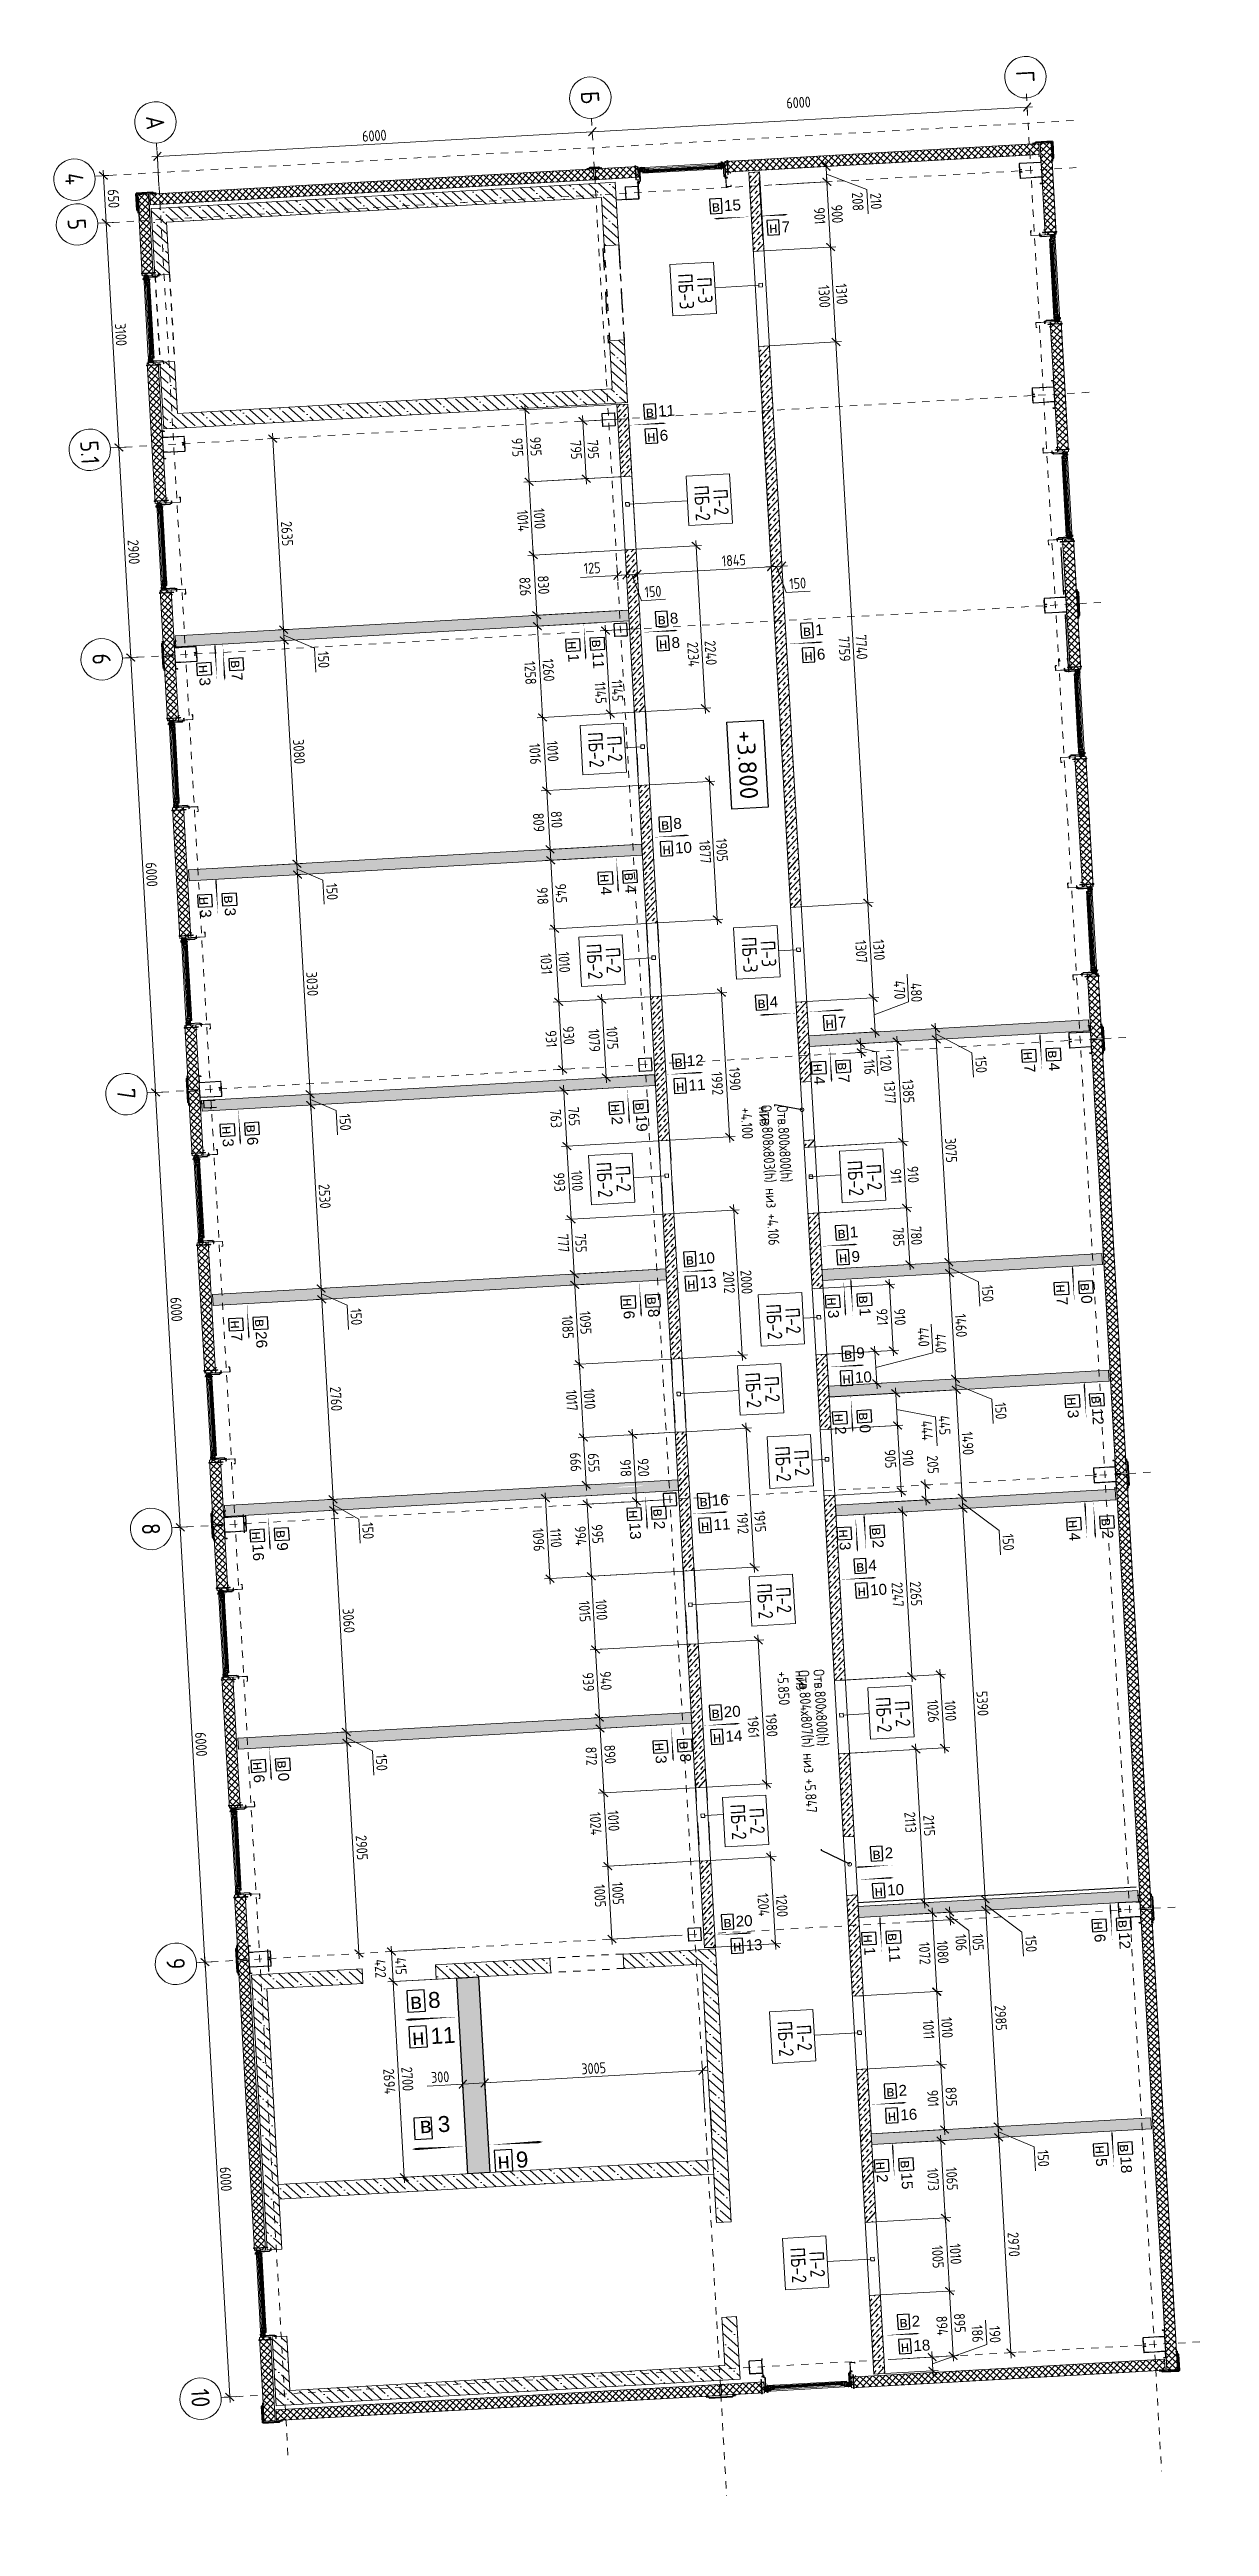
# Model space of a CAD drawing. Header units: metres. Extents: x 93803 to 107732, y 94484 to 125083.
# Drawn here: x 107716.14 to 107732.11, y 110796.74 to 110830.87 of the extents above; entities that cross this region are included whole.
import ezdxf
from ezdxf import colors
from ezdxf.entities.mleader import LeaderData, LeaderLine
from ezdxf.enums import TextEntityAlignment as Align
from ezdxf.math import Vec2, Vec3

# ---------------------------------------------------------------- set-up
doc = ezdxf.new("R2010")
doc.units = ezdxf.units.M
doc.set_wipeout_variables(frame=1)
doc.header["$PDMODE"] = 35
doc.header["$PDSIZE"] = 1
for name, pattern in [('_ШПТ__20_т__2_5__Линия сетки', [25, 20, -2.5, 0, -2.5]), ('_ШТР__3__1_5_', [4.5, 3, -1.5]), ('_ШТР__3__3__Скрыто', [6, 3, -3]), ('XKITLINE00', [0]), ('XKITLINE02', [4, 2, -2])]:
    doc.linetypes.add(name, pattern=pattern)
doc.layers.get('Defpoints').update_dxf_attribs({"color": 253})
for name, color, linetype, lineweight in [('0_Выноски текст', 7, 'Continuous', 18), ('Part', 250, 'Continuous', 0), ('S-WALL-PATT', 7, 'Continuous', 0), ('Выноски', 7, 'Continuous', 15), ('Высотные отметки', 7, 'Continuous', 9), ('Обобщенные модели', 7, 'Continuous', 18), ('Окна', 251, 'Continuous', 9), ('Оси', 250, 'Continuous', 9), ('Основной', 7, 'Continuous', 30), ('Размеры', 250, 'Continuous', 9), ('Стены', 7, 'Continuous', 18), ('Стены штриховка', 7, 'Continuous', 30)]:
    doc.layers.add(name, color=color, linetype=linetype, lineweight=lineweight)
for name, color, linetype in [('2023.10.30_В_ОТКЛОНЕНИЯ', 7, 'Continuous'), ('2023.10.30_Н_ОТКЛОНЕНИЯ', 7, 'Continuous'), ('2023.11.08_В_ОТКЛОНЕНИЯ', 7, 'Continuous'), ('2023.11.08_Н_ОТКЛОНЕНИЯ', 7, 'Continuous'), ('_4-3_ маркировка на кладочных планах АР', 7, 'Continuous'), ('A-WALL-PATT', 181, 'Continuous'), ('HAUPTPROFIL', 7, 'Continuous'), ('S-METL', 14, 'Continuous')]:
    doc.layers.add(name, color=color, linetype=linetype)
doc.layers.add('Лестницы', color=7, linetype='Continuous', lineweight=9, true_color=0x506c76)
doc.styles.add('AxeAndPointZ', font='arial.ttf')
doc.styles.add('GOST Common', font='GOST_Common.ttf', dxfattribs={"width": 0.9, "height": 350})
doc.styles.add('PDF ISOCPEUR', font='isocpeur.ttf')
doc.styles.add('ГОСТ 2.304', font='CS_Gost2304.shx')
doc.styles.add('стиль1', font='isocpeur.ttf')
doc.dimstyles.new('невидим', dxfattribs={"dimscale": 100, "dimtxt": 1.5, "dimasz": 1.5, "dimexe": 0.3, "dimexo": 0, "dimgap": 0.5, "dimtad": 1, "dimdec": 0, "dimtxsty": 'ГОСТ 2.304', "dimblk": 'OBLIQUE', "dimcen": 2.5, "dimdle": 0.5, "dimse1": 1, "dimse2": 1, "dimsd1": 1, "dimsd2": 1, "dimadec": 0, "dimazin": 2, "dimtfac": 0.75, "dimtdec": 0, "dimtofl": 0, "dimtmove": 2, "dimatfit": 3, "dimfxl": 1, "dimtfill": 1, "dimtolj": 1, "dimlwd": 9, "dimlwe": 9, "dimarcsym": 1})
doc.dimstyles.new('СПДС', dxfattribs={"dimscale": 100, "dimtxt": 2, "dimasz": 1.5, "dimexe": 1, "dimexo": 0, "dimgap": 0.5, "dimtad": 1, "dimdec": 0, "dimtxsty": 'ГОСТ 2.304', "dimblk": 'ARCHTICK', "dimcen": 2.5, "dimdle": 1, "dimadec": 0, "dimazin": 2, "dimtfac": 0.75, "dimtdec": 0, "dimtmove": 1, "dimatfit": 3, "dimfxl": 1, "dimtfill": 1, "dimtolj": 1, "dimlwd": 9, "dimlwe": 9, "dimarcsym": 1})
pattern_1 = [(45, (-90163.45, 379.79), (-134.70384, 134.70384), []), (45, (-90028.75, 379.79), (-134.70384, 134.70384), [238.125, -47.625, 0, -47.625])]
pattern_2 = [(315, (-90163.45, 379.79), (70.71068, 70.71068), []), (315, (-90092.75, 379.79), (70.71068, 70.71068), [50, -50])]
pattern_3 = [(45, (-17085, -9191.363), (-13.258252, 13.258252), []), (135, (-17085, -9191.363), (-13.258252, -13.258252), [])]

# ---------------------------------------------------------------- blocks, each defined once
blk = doc.blocks.new('Ось сетки - Круг_Ø8 мм-6577-_О__L2_3_900_')
at = {"layer": 'Оси', "lineweight": 20}
for start, end in [(360, 180), (180, 360)]:
    blk.add_arc((0, 0), 4, start, end, dxfattribs=at)
blk = doc.blocks.new('_ArchTick')
at = {"color": 0, "linetype": 'ByBlock', "const_width": 0.15}
blk.add_lwpolyline([(-0.5, -0.5), (0.5, 0.5)], dxfattribs=at)
blk = doc.blocks.new('*D4893')
at = {"layer": 'Defpoints', "color": 0, "ltscale": 75, "transparency": 16777216}
for p in [(15131, -599), (14481, -699), (15131, -699)]:
    blk.add_point(p, dxfattribs=at)
at = {"layer": 'Размеры', "color": 0, "lineweight": 9, "ltscale": 75, "transparency": 16777216}
for p, q in [((14481, -699), (14481, -624)), ((15131, -599), (15131, -774)), ((14406, -699), (15206, -699))]:
    blk.add_line(p, q, dxfattribs=at)
at = {"layer": 'Размеры', "color": 0, "lineweight": 9, "ltscale": 75, "transparency": 16777216, "xscale": 112.5, "yscale": 112.5, "zscale": 112.5, "rotation": 180}
blk.add_blockref('_ArchTick', (14481, -699), dxfattribs=at)
at = {"layer": 'Размеры', "color": 0, "lineweight": 9, "ltscale": 75, "transparency": 16777216, "xscale": 112.5, "yscale": 112.5, "zscale": 112.5}
blk.add_blockref('_ArchTick', (15131, -699), dxfattribs=at)
at = {"layer": 'Размеры', "color": 0, "lineweight": 25, "ltscale": 75, "transparency": 16777216, "insert": (14806, -579), "char_height": 150, "width": 139.67, "attachment_point": 5, "style": 'ГОСТ 2.304'}
blk.add_mtext('\\A1;650', dxfattribs=at)
blk = doc.blocks.new('*D4894')
at = {"layer": 'Defpoints', "color": 0, "ltscale": 75, "transparency": 16777216}
for p in [(15131, -599), (18231, -699), (18231, -699)]:
    blk.add_point(p, dxfattribs=at)
at = {"layer": 'Размеры', "color": 0, "lineweight": 9, "ltscale": 75, "transparency": 16777216}
for p, q in [((15131, -599), (15131, -774)), ((18231, -699), (18231, -624)), ((15056, -699), (18306, -699))]:
    blk.add_line(p, q, dxfattribs=at)
at = {"layer": 'Размеры', "color": 0, "lineweight": 9, "ltscale": 75, "transparency": 16777216, "xscale": 112.5, "yscale": 112.5, "zscale": 112.5, "rotation": 180}
blk.add_blockref('_ArchTick', (15131, -699), dxfattribs=at)
at = {"layer": 'Размеры', "color": 0, "lineweight": 9, "ltscale": 75, "transparency": 16777216, "xscale": 112.5, "yscale": 112.5, "zscale": 112.5}
blk.add_blockref('_ArchTick', (18231, -699), dxfattribs=at)
at = {"layer": 'Размеры', "color": 0, "lineweight": 25, "ltscale": 75, "transparency": 16777216, "insert": (16681, -584), "char_height": 150, "width": 186.23, "attachment_point": 5, "style": 'ГОСТ 2.304'}
blk.add_mtext('\\A1;3100', dxfattribs=at)
blk = doc.blocks.new('*D4895')
at = {"layer": 'Defpoints', "color": 0, "ltscale": 75, "transparency": 16777216}
for p in [(21131, -599), (27131, -599), (27131, -699)]:
    blk.add_point(p, dxfattribs=at)
at = {"layer": 'Размеры', "color": 0, "lineweight": 9, "ltscale": 75, "transparency": 16777216}
for p, q in [((21131, -599), (21131, -774)), ((27131, -599), (27131, -774)), ((21056, -699), (27206, -699))]:
    blk.add_line(p, q, dxfattribs=at)
at = {"layer": 'Размеры', "color": 0, "lineweight": 9, "ltscale": 75, "transparency": 16777216, "xscale": 112.5, "yscale": 112.5, "zscale": 112.5, "rotation": 180}
blk.add_blockref('_ArchTick', (21131, -699), dxfattribs=at)
at = {"layer": 'Размеры', "color": 0, "lineweight": 9, "ltscale": 75, "transparency": 16777216, "xscale": 112.5, "yscale": 112.5, "zscale": 112.5}
blk.add_blockref('_ArchTick', (27131, -699), dxfattribs=at)
at = {"layer": 'Размеры', "color": 0, "lineweight": 25, "ltscale": 75, "transparency": 16777216, "insert": (24131, -583), "char_height": 150, "width": 186.23, "attachment_point": 5, "style": 'ГОСТ 2.304'}
blk.add_mtext('\\A1;6000', dxfattribs=at)
blk = doc.blocks.new('*D4896')
at = {"layer": 'Defpoints', "color": 0, "ltscale": 75, "transparency": 16777216}
for p in [(27131, -599), (33131, -599), (33131, -699)]:
    blk.add_point(p, dxfattribs=at)
at = {"layer": 'Размеры', "color": 0, "lineweight": 9, "ltscale": 75, "transparency": 16777216}
for p, q in [((27131, -599), (27131, -774)), ((33131, -599), (33131, -774)), ((27056, -699), (33206, -699))]:
    blk.add_line(p, q, dxfattribs=at)
at = {"layer": 'Размеры', "color": 0, "lineweight": 9, "ltscale": 75, "transparency": 16777216, "xscale": 112.5, "yscale": 112.5, "zscale": 112.5, "rotation": 180}
blk.add_blockref('_ArchTick', (27131, -699), dxfattribs=at)
at = {"layer": 'Размеры', "color": 0, "lineweight": 9, "ltscale": 75, "transparency": 16777216, "xscale": 112.5, "yscale": 112.5, "zscale": 112.5}
blk.add_blockref('_ArchTick', (33131, -699), dxfattribs=at)
at = {"layer": 'Размеры', "color": 0, "lineweight": 25, "ltscale": 75, "transparency": 16777216, "insert": (30131, -583), "char_height": 150, "width": 186.23, "attachment_point": 5, "style": 'ГОСТ 2.304'}
blk.add_mtext('\\A1;6000', dxfattribs=at)
blk = doc.blocks.new('*D4897')
at = {"layer": 'Defpoints', "color": 0, "ltscale": 75, "transparency": 16777216}
for p in [(33131, -599), (39131, -599), (39131, -699)]:
    blk.add_point(p, dxfattribs=at)
at = {"layer": 'Размеры', "color": 0, "lineweight": 9, "ltscale": 75, "transparency": 16777216}
for p, q in [((33131, -599), (33131, -774)), ((39131, -599), (39131, -774)), ((33056, -699), (39206, -699))]:
    blk.add_line(p, q, dxfattribs=at)
at = {"layer": 'Размеры', "color": 0, "lineweight": 9, "ltscale": 75, "transparency": 16777216, "xscale": 112.5, "yscale": 112.5, "zscale": 112.5, "rotation": 180}
blk.add_blockref('_ArchTick', (33131, -699), dxfattribs=at)
at = {"layer": 'Размеры', "color": 0, "lineweight": 9, "ltscale": 75, "transparency": 16777216, "xscale": 112.5, "yscale": 112.5, "zscale": 112.5}
blk.add_blockref('_ArchTick', (39131, -699), dxfattribs=at)
at = {"layer": 'Размеры', "color": 0, "lineweight": 25, "ltscale": 75, "transparency": 16777216, "insert": (36131, -583), "char_height": 150, "width": 186.23, "attachment_point": 5, "style": 'ГОСТ 2.304'}
blk.add_mtext('\\A1;6000', dxfattribs=at)
blk = doc.blocks.new('*D4898')
at = {"layer": 'Defpoints', "color": 0, "ltscale": 75, "transparency": 16777216}
for p in [(39131, -599), (45131, -599), (45131, -699)]:
    blk.add_point(p, dxfattribs=at)
at = {"layer": 'Размеры', "color": 0, "lineweight": 9, "ltscale": 75, "transparency": 16777216}
for p, q in [((39131, -599), (39131, -774)), ((45131, -599), (45131, -774)), ((39056, -699), (45206, -699))]:
    blk.add_line(p, q, dxfattribs=at)
at = {"layer": 'Размеры', "color": 0, "lineweight": 9, "ltscale": 75, "transparency": 16777216, "xscale": 112.5, "yscale": 112.5, "zscale": 112.5, "rotation": 180}
blk.add_blockref('_ArchTick', (39131, -699), dxfattribs=at)
at = {"layer": 'Размеры', "color": 0, "lineweight": 9, "ltscale": 75, "transparency": 16777216, "xscale": 112.5, "yscale": 112.5, "zscale": 112.5}
blk.add_blockref('_ArchTick', (45131, -699), dxfattribs=at)
at = {"layer": 'Размеры', "color": 0, "lineweight": 25, "ltscale": 75, "transparency": 16777216, "insert": (42131, -583), "char_height": 150, "width": 186.23, "attachment_point": 5, "style": 'ГОСТ 2.304'}
blk.add_mtext('\\A1;6000', dxfattribs=at)
blk = doc.blocks.new('*D4958')
at = {"layer": 'Defpoints', "color": 0, "ltscale": 75, "transparency": 16777216}
for p in [(18231, -599), (21131, -699), (21131, -699)]:
    blk.add_point(p, dxfattribs=at)
at = {"layer": 'Размеры', "color": 0, "lineweight": 9, "ltscale": 75, "transparency": 16777216}
for p, q in [((18231, -599), (18231, -774)), ((21131, -699), (21131, -624)), ((18156, -699), (21206, -699))]:
    blk.add_line(p, q, dxfattribs=at)
at = {"layer": 'Размеры', "color": 0, "lineweight": 9, "ltscale": 75, "transparency": 16777216, "xscale": 112.5, "yscale": 112.5, "zscale": 112.5, "rotation": 180}
blk.add_blockref('_ArchTick', (18231, -699), dxfattribs=at)
at = {"layer": 'Размеры', "color": 0, "lineweight": 9, "ltscale": 75, "transparency": 16777216, "xscale": 112.5, "yscale": 112.5, "zscale": 112.5}
blk.add_blockref('_ArchTick', (21131, -699), dxfattribs=at)
at = {"layer": 'Размеры', "color": 0, "lineweight": 25, "ltscale": 75, "transparency": 16777216, "insert": (19681, -577), "char_height": 150, "width": 186.23, "attachment_point": 5, "style": 'ГОСТ 2.304'}
blk.add_mtext('\\A1;2900', dxfattribs=at)
blk = doc.blocks.new('*D4520')
at = {"layer": 'Defpoints', "color": 0, "ltscale": 75, "transparency": 16777216}
for p in [(41117, 9341), (40107, 8272), (41117, 8272)]:
    blk.add_point(p, dxfattribs=at)
at = {"layer": 'Размеры', "color": 0, "lineweight": 9, "ltscale": 75, "transparency": 16777216}
for p, q in [((40032, 9341), (41192, 9341)), ((40107, 8272), (40107, 9416)), ((41117, 8272), (41117, 9416))]:
    blk.add_line(p, q, dxfattribs=at)
at = {"layer": 'Размеры', "color": 0, "lineweight": 9, "ltscale": 75, "transparency": 16777216, "xscale": 112.5, "yscale": 112.5, "zscale": 112.5, "rotation": 180}
blk.add_blockref('_ArchTick', (40107, 9341), dxfattribs=at)
at = {"layer": 'Размеры', "color": 0, "lineweight": 9, "ltscale": 75, "transparency": 16777216, "xscale": 112.5, "yscale": 112.5, "zscale": 112.5}
blk.add_blockref('_ArchTick', (41117, 9341), dxfattribs=at)
at = {"layer": 'Размеры', "color": 0, "lineweight": 25, "ltscale": 75, "transparency": 16777216, "insert": (40612, 9454), "char_height": 150, "width": 139.67, "attachment_point": 5, "style": 'ГОСТ 2.304'}
blk.add_mtext('\\A1;1010', dxfattribs=at)
blk = doc.blocks.new('*D4959')
at = {"layer": 'Defpoints', "color": 0, "ltscale": 75, "transparency": 16777216}
for p in [(17341, 9244), (16031, 8327), (17341, 8321)]:
    blk.add_point(p, dxfattribs=at)
at = {"layer": 'Размеры', "color": 0, "lineweight": 9, "ltscale": 75, "transparency": 16777216}
for p, q in [((15956, 9244), (17416, 9244)), ((16031, 8327), (16031, 9319)), ((17341, 8321), (17341, 9319))]:
    blk.add_line(p, q, dxfattribs=at)
at = {"layer": 'Размеры', "color": 0, "lineweight": 9, "ltscale": 75, "transparency": 16777216, "xscale": 112.5, "yscale": 112.5, "zscale": 112.5, "rotation": 180}
blk.add_blockref('_ArchTick', (16031, 9244), dxfattribs=at)
at = {"layer": 'Размеры', "color": 0, "lineweight": 9, "ltscale": 75, "transparency": 16777216, "xscale": 112.5, "yscale": 112.5, "zscale": 112.5}
blk.add_blockref('_ArchTick', (17341, 9244), dxfattribs=at)
at = {"layer": 'Размеры', "color": 0, "lineweight": 25, "ltscale": 75, "transparency": 16777216, "insert": (16686, 9360), "char_height": 150, "width": 172.39, "attachment_point": 5, "style": 'ГОСТ 2.304'}
blk.add_mtext('\\A1;1310', dxfattribs=at)
blk = doc.blocks.new('*D4960')
at = {"layer": 'Defpoints', "color": 0, "ltscale": 75, "transparency": 16777216}
for p in [(20202, 6182), (20235, 6057), (20381, 6057)]:
    blk.add_point(p, dxfattribs=at)
at = {"layer": 'Размеры', "color": 0, "lineweight": 9, "ltscale": 75, "transparency": 16777216}
for p, q in [((20202, 6182), (20456, 6182)), ((20381, 6257), (20381, 5982)), ((20235, 6057), (20456, 6057)), ((20381, 5545), (20381, 6057))]:
    blk.add_line(p, q, dxfattribs=at)
at = {"layer": 'Размеры', "color": 0, "lineweight": 9, "ltscale": 75, "transparency": 16777216, "xscale": 112.5, "yscale": 112.5, "zscale": 112.5}
for p, rotation in [((20381, 6182), 90), ((20381, 6057), 270)]:
    blk.add_blockref('_ArchTick', p, dxfattribs=dict(at, rotation=rotation))
at = {"layer": 'Размеры', "color": 0, "lineweight": 25, "ltscale": 75, "transparency": 16777216, "insert": (20260, 5715), "char_height": 150, "width": 178.68, "attachment_point": 5, "rotation": 90, "style": 'ГОСТ 2.304'}
blk.add_mtext('\\A1;125', dxfattribs=at)
blk = doc.blocks.new('*D4521')
at = {"layer": 'Defpoints', "color": 0, "ltscale": 100, "transparency": 16777216}
for p in [(45321, 8991), (45131, 8744), (45321, 8327)]:
    blk.add_point(p, dxfattribs=at)
at = {"layer": 'Размеры', "color": 0, "lineweight": 9, "ltscale": 100, "transparency": 16777216}
for p, q in [((44999, 9755), (44665, 9755)), ((45226, 8991), (44999, 9755)), ((45056, 8991), (45396, 8991)), ((45131, 8744), (45131, 9066)), ((45321, 8327), (45321, 9066))]:
    blk.add_line(p, q, dxfattribs=at)
at = {"layer": 'Размеры', "color": 0, "lineweight": 9, "ltscale": 100, "transparency": 16777216, "xscale": 112.5, "yscale": 112.5, "zscale": 112.5, "rotation": 180}
blk.add_blockref('_ArchTick', (45131, 8991), dxfattribs=at)
at = {"layer": 'Размеры', "color": 0, "lineweight": 9, "ltscale": 100, "transparency": 16777216, "xscale": 112.5, "yscale": 112.5, "zscale": 112.5}
blk.add_blockref('_ArchTick', (45321, 8991), dxfattribs=at)
at = {"layer": 'Размеры', "color": 0, "lineweight": 25, "ltscale": 100, "transparency": 16777216, "insert": (44868, 9872), "char_height": 150, "width": 186.23, "attachment_point": 5, "style": 'ГОСТ 2.304'}
blk.add_mtext('\\A1;190', dxfattribs=at)
blk = doc.blocks.new('*D4522')
at = {"layer": 'Defpoints', "color": 0, "ltscale": 75, "transparency": 16777216}
for p in [(25081, 9244), (17341, 8321), (25081, 8327)]:
    blk.add_point(p, dxfattribs=at)
at = {"layer": 'Размеры', "color": 0, "lineweight": 9, "ltscale": 75, "transparency": 16777216}
for p, q in [((17266, 9244), (25156, 9244)), ((17341, 8321), (17341, 9319)), ((25081, 8327), (25081, 9319))]:
    blk.add_line(p, q, dxfattribs=at)
at = {"layer": 'Размеры', "color": 0, "lineweight": 9, "ltscale": 75, "transparency": 16777216, "xscale": 112.5, "yscale": 112.5, "zscale": 112.5, "rotation": 180}
blk.add_blockref('_ArchTick', (17341, 9244), dxfattribs=at)
at = {"layer": 'Размеры', "color": 0, "lineweight": 9, "ltscale": 75, "transparency": 16777216, "xscale": 112.5, "yscale": 112.5, "zscale": 112.5}
blk.add_blockref('_ArchTick', (25081, 9244), dxfattribs=at)
at = {"layer": 'Размеры', "color": 0, "lineweight": 25, "ltscale": 75, "transparency": 16777216, "insert": (21557, 9357), "char_height": 150, "width": 172.39, "attachment_point": 5, "style": 'ГОСТ 2.304'}
blk.add_mtext('\\A1;7740', dxfattribs=at)
blk = doc.blocks.new('*D4961')
at = {"layer": 'Defpoints', "color": 0, "ltscale": 75, "transparency": 16777216}
for p in [(26391, 9244), (25081, 8327), (26391, 8327)]:
    blk.add_point(p, dxfattribs=at)
at = {"layer": 'Размеры', "color": 0, "lineweight": 9, "ltscale": 75, "transparency": 16777216}
for p, q in [((25006, 9244), (26466, 9244)), ((25081, 8327), (25081, 9319)), ((26391, 8327), (26391, 9319))]:
    blk.add_line(p, q, dxfattribs=at)
at = {"layer": 'Размеры', "color": 0, "lineweight": 9, "ltscale": 75, "transparency": 16777216, "xscale": 112.5, "yscale": 112.5, "zscale": 112.5, "rotation": 180}
blk.add_blockref('_ArchTick', (25081, 9244), dxfattribs=at)
at = {"layer": 'Размеры', "color": 0, "lineweight": 9, "ltscale": 75, "transparency": 16777216, "xscale": 112.5, "yscale": 112.5, "zscale": 112.5}
blk.add_blockref('_ArchTick', (26391, 9244), dxfattribs=at)
at = {"layer": 'Размеры', "color": 0, "lineweight": 25, "ltscale": 75, "transparency": 16777216, "insert": (25736, 9360), "char_height": 150, "width": 172.39, "attachment_point": 5, "style": 'ГОСТ 2.304'}
blk.add_mtext('\\A1;1310', dxfattribs=at)
blk = doc.blocks.new('*D4523')
at = {"layer": 'Defpoints', "color": 0, "ltscale": 75, "transparency": 16777216}
for p in [(26861, 9244), (26391, 8327), (26861, 8328)]:
    blk.add_point(p, dxfattribs=at)
at = {"layer": 'Размеры', "color": 0, "lineweight": 9, "ltscale": 75, "transparency": 16777216}
for p, q in [((26475, 9727), (26092, 9727)), ((26626, 9244), (26475, 9727)), ((26316, 9244), (26936, 9244)), ((26391, 8327), (26391, 9319)), ((26861, 8328), (26861, 9319))]:
    blk.add_line(p, q, dxfattribs=at)
at = {"layer": 'Размеры', "color": 0, "lineweight": 9, "ltscale": 75, "transparency": 16777216, "xscale": 112.5, "yscale": 112.5, "zscale": 112.5, "rotation": 180}
blk.add_blockref('_ArchTick', (26391, 9244), dxfattribs=at)
at = {"layer": 'Размеры', "color": 0, "lineweight": 9, "ltscale": 75, "transparency": 16777216, "xscale": 112.5, "yscale": 112.5, "zscale": 112.5}
blk.add_blockref('_ArchTick', (26861, 9244), dxfattribs=at)
at = {"layer": 'Размеры', "color": 0, "lineweight": 25, "ltscale": 75, "transparency": 16777216, "insert": (26351, 9840), "char_height": 150, "width": 172.39, "attachment_point": 5, "style": 'ГОСТ 2.304'}
blk.add_mtext('\\A1;480', dxfattribs=at)
blk = doc.blocks.new('*D4524')
at = {"layer": 'Defpoints', "color": 0, "ltscale": 75, "transparency": 16777216}
for p in [(28396, 9538), (27011, 8322), (28396, 8272)]:
    blk.add_point(p, dxfattribs=at)
at = {"layer": 'Размеры', "color": 0, "lineweight": 9, "ltscale": 75, "transparency": 16777216}
for p, q in [((27011, 8322), (27011, 9613)), ((28396, 8272), (28396, 9613)), ((26936, 9538), (28471, 9538))]:
    blk.add_line(p, q, dxfattribs=at)
at = {"layer": 'Размеры', "color": 0, "lineweight": 9, "ltscale": 75, "transparency": 16777216, "xscale": 112.5, "yscale": 112.5, "zscale": 112.5, "rotation": 180}
blk.add_blockref('_ArchTick', (27011, 9538), dxfattribs=at)
at = {"layer": 'Размеры', "color": 0, "lineweight": 9, "ltscale": 75, "transparency": 16777216, "xscale": 112.5, "yscale": 112.5, "zscale": 112.5}
blk.add_blockref('_ArchTick', (28396, 9538), dxfattribs=at)
at = {"layer": 'Размеры', "color": 0, "lineweight": 25, "ltscale": 75, "transparency": 16777216, "insert": (27704, 9653), "char_height": 150, "width": 172.39, "attachment_point": 5, "style": 'ГОСТ 2.304'}
blk.add_mtext('\\A1;1385', dxfattribs=at)
blk = doc.blocks.new('*D4525')
at = {"layer": 'Defpoints', "color": 0, "ltscale": 75, "transparency": 16777216}
for p in [(29306, 9538), (28396, 8321), (29306, 8272)]:
    blk.add_point(p, dxfattribs=at)
at = {"layer": 'Размеры', "color": 0, "lineweight": 9, "ltscale": 75, "transparency": 16777216}
for p, q in [((28396, 8321), (28396, 9613)), ((29306, 8272), (29306, 9613)), ((28321, 9538), (29381, 9538))]:
    blk.add_line(p, q, dxfattribs=at)
at = {"layer": 'Размеры', "color": 0, "lineweight": 9, "ltscale": 75, "transparency": 16777216, "xscale": 112.5, "yscale": 112.5, "zscale": 112.5, "rotation": 180}
blk.add_blockref('_ArchTick', (28396, 9538), dxfattribs=at)
at = {"layer": 'Размеры', "color": 0, "lineweight": 9, "ltscale": 75, "transparency": 16777216, "xscale": 112.5, "yscale": 112.5, "zscale": 112.5}
blk.add_blockref('_ArchTick', (29306, 9538), dxfattribs=at)
at = {"layer": 'Размеры', "color": 0, "lineweight": 25, "ltscale": 75, "transparency": 16777216, "insert": (28851, 9654), "char_height": 150, "width": 172.39, "attachment_point": 5, "style": 'ГОСТ 2.304'}
blk.add_mtext('\\A1;910', dxfattribs=at)
blk = doc.blocks.new('*D4526')
at = {"layer": 'Defpoints', "color": 0, "ltscale": 75, "transparency": 16777216}
for p in [(30086, 9538), (29306, 8321), (30086, 8322)]:
    blk.add_point(p, dxfattribs=at)
at = {"layer": 'Размеры', "color": 0, "lineweight": 9, "ltscale": 75, "transparency": 16777216}
for p, q in [((29306, 8321), (29306, 9613)), ((30086, 8322), (30086, 9613)), ((29231, 9538), (30161, 9538))]:
    blk.add_line(p, q, dxfattribs=at)
at = {"layer": 'Размеры', "color": 0, "lineweight": 9, "ltscale": 75, "transparency": 16777216, "xscale": 112.5, "yscale": 112.5, "zscale": 112.5, "rotation": 180}
blk.add_blockref('_ArchTick', (29306, 9538), dxfattribs=at)
at = {"layer": 'Размеры', "color": 0, "lineweight": 9, "ltscale": 75, "transparency": 16777216, "xscale": 112.5, "yscale": 112.5, "zscale": 112.5}
blk.add_blockref('_ArchTick', (30086, 9538), dxfattribs=at)
at = {"layer": 'Размеры', "color": 0, "lineweight": 25, "ltscale": 75, "transparency": 16777216, "insert": (29696, 9650), "char_height": 150, "width": 172.39, "attachment_point": 5, "style": 'ГОСТ 2.304'}
blk.add_mtext('\\A1;780', dxfattribs=at)
blk = doc.blocks.new('*D4962')
at = {"layer": 'Defpoints', "color": 0, "ltscale": 75, "transparency": 16777216}
for p in [(31256, 9244), (30346, 8321), (31256, 8272)]:
    blk.add_point(p, dxfattribs=at)
at = {"layer": 'Размеры', "color": 0, "lineweight": 9, "ltscale": 75, "transparency": 16777216}
for p, q in [((30271, 9244), (31331, 9244)), ((30346, 8321), (30346, 9319)), ((31256, 8272), (31256, 9319))]:
    blk.add_line(p, q, dxfattribs=at)
at = {"layer": 'Размеры', "color": 0, "lineweight": 9, "ltscale": 75, "transparency": 16777216, "xscale": 112.5, "yscale": 112.5, "zscale": 112.5, "rotation": 180}
blk.add_blockref('_ArchTick', (30346, 9244), dxfattribs=at)
at = {"layer": 'Размеры', "color": 0, "lineweight": 9, "ltscale": 75, "transparency": 16777216, "xscale": 112.5, "yscale": 112.5, "zscale": 112.5}
blk.add_blockref('_ArchTick', (31256, 9244), dxfattribs=at)
at = {"layer": 'Размеры', "color": 0, "lineweight": 25, "ltscale": 75, "transparency": 16777216, "insert": (30801, 9361), "char_height": 150, "width": 172.39, "attachment_point": 5, "style": 'ГОСТ 2.304'}
blk.add_mtext('\\A1;910', dxfattribs=at)
blk = doc.blocks.new('*D4963')
at = {"layer": 'Defpoints', "color": 0, "ltscale": 75, "transparency": 16777216}
for p in [(31696, 8991), (31256, 8321), (31696, 8327)]:
    blk.add_point(p, dxfattribs=at)
at = {"layer": 'Размеры', "color": 0, "lineweight": 9, "ltscale": 75, "transparency": 16777216}
for p, q in [((31321, 9787), (30923, 9787)), ((31476, 8991), (31321, 9787)), ((31181, 8991), (31771, 8991)), ((31256, 8321), (31256, 9066)), ((31696, 8327), (31696, 9066))]:
    blk.add_line(p, q, dxfattribs=at)
at = {"layer": 'Размеры', "color": 0, "lineweight": 9, "ltscale": 75, "transparency": 16777216, "xscale": 112.5, "yscale": 112.5, "zscale": 112.5, "rotation": 180}
blk.add_blockref('_ArchTick', (31256, 8991), dxfattribs=at)
at = {"layer": 'Размеры', "color": 0, "lineweight": 9, "ltscale": 75, "transparency": 16777216, "xscale": 112.5, "yscale": 112.5, "zscale": 112.5}
blk.add_blockref('_ArchTick', (31696, 8991), dxfattribs=at)
at = {"layer": 'Размеры', "color": 0, "lineweight": 25, "ltscale": 75, "transparency": 16777216, "insert": (31197, 9899), "char_height": 150, "width": 172.39, "attachment_point": 5, "style": 'ГОСТ 2.304'}
blk.add_mtext('\\A1;440', dxfattribs=at)
blk = doc.blocks.new('*D4964')
at = {"layer": 'Defpoints', "color": 0, "ltscale": 75, "transparency": 16777216}
for p in [(32291, 9244), (31846, 8327), (32291, 8272)]:
    blk.add_point(p, dxfattribs=at)
at = {"layer": 'Размеры', "color": 0, "lineweight": 9, "ltscale": 75, "transparency": 16777216}
for p, q in [((32069, 9244), (32200, 9775)), ((32200, 9775), (32604, 9775)), ((31771, 9244), (32366, 9244)), ((31846, 8327), (31846, 9319)), ((32291, 8272), (32291, 9319))]:
    blk.add_line(p, q, dxfattribs=at)
at = {"layer": 'Размеры', "color": 0, "lineweight": 9, "ltscale": 75, "transparency": 16777216, "xscale": 112.5, "yscale": 112.5, "zscale": 112.5, "rotation": 180}
blk.add_blockref('_ArchTick', (31846, 9244), dxfattribs=at)
at = {"layer": 'Размеры', "color": 0, "lineweight": 9, "ltscale": 75, "transparency": 16777216, "xscale": 112.5, "yscale": 112.5, "zscale": 112.5}
blk.add_blockref('_ArchTick', (32291, 9244), dxfattribs=at)
at = {"layer": 'Размеры', "color": 0, "lineweight": 25, "ltscale": 75, "transparency": 16777216, "insert": (32324, 9890), "char_height": 150, "width": 172.39, "attachment_point": 5, "style": 'ГОСТ 2.304'}
blk.add_mtext('\\A1;445', dxfattribs=at)
blk = doc.blocks.new('*D4965')
at = {"layer": 'Defpoints', "color": 0, "ltscale": 75, "transparency": 16777216}
for p in [(33201, 9244), (32291, 8321), (33201, 8272)]:
    blk.add_point(p, dxfattribs=at)
at = {"layer": 'Размеры', "color": 0, "lineweight": 9, "ltscale": 75, "transparency": 16777216}
for p, q in [((32216, 9244), (33276, 9244)), ((32291, 8321), (32291, 9319)), ((33201, 8272), (33201, 9319))]:
    blk.add_line(p, q, dxfattribs=at)
at = {"layer": 'Размеры', "color": 0, "lineweight": 9, "ltscale": 75, "transparency": 16777216, "xscale": 112.5, "yscale": 112.5, "zscale": 112.5, "rotation": 180}
blk.add_blockref('_ArchTick', (32291, 9244), dxfattribs=at)
at = {"layer": 'Размеры', "color": 0, "lineweight": 9, "ltscale": 75, "transparency": 16777216, "xscale": 112.5, "yscale": 112.5, "zscale": 112.5}
blk.add_blockref('_ArchTick', (33201, 9244), dxfattribs=at)
at = {"layer": 'Размеры', "color": 0, "lineweight": 25, "ltscale": 75, "transparency": 16777216, "insert": (32746, 9361), "char_height": 150, "width": 172.39, "attachment_point": 5, "style": 'ГОСТ 2.304'}
blk.add_mtext('\\A1;910', dxfattribs=at)
blk = doc.blocks.new('*D4527')
at = {"layer": 'Defpoints', "color": 0, "ltscale": 75, "transparency": 16777216}
for p in [(35751, 9244), (33486, 8327), (35751, 8272)]:
    blk.add_point(p, dxfattribs=at)
at = {"layer": 'Размеры', "color": 0, "lineweight": 9, "ltscale": 75, "transparency": 16777216}
for p, q in [((33411, 9244), (35826, 9244)), ((33486, 8327), (33486, 9319)), ((35751, 8272), (35751, 9319))]:
    blk.add_line(p, q, dxfattribs=at)
at = {"layer": 'Размеры', "color": 0, "lineweight": 9, "ltscale": 75, "transparency": 16777216, "xscale": 112.5, "yscale": 112.5, "zscale": 112.5, "rotation": 180}
blk.add_blockref('_ArchTick', (33486, 9244), dxfattribs=at)
at = {"layer": 'Размеры', "color": 0, "lineweight": 9, "ltscale": 75, "transparency": 16777216, "xscale": 112.5, "yscale": 112.5, "zscale": 112.5}
blk.add_blockref('_ArchTick', (35751, 9244), dxfattribs=at)
at = {"layer": 'Размеры', "color": 0, "lineweight": 25, "ltscale": 75, "transparency": 16777216, "insert": (34619, 9366), "char_height": 150, "width": 172.39, "attachment_point": 5, "style": 'ГОСТ 2.304'}
blk.add_mtext('\\A1;2265', dxfattribs=at)
blk = doc.blocks.new('*D4528')
at = {"layer": 'Defpoints', "color": 0, "ltscale": 75, "transparency": 16777216}
for p in [(36761, 9636), (35751, 8321), (36761, 8272)]:
    blk.add_point(p, dxfattribs=at)
at = {"layer": 'Размеры', "color": 0, "lineweight": 9, "ltscale": 75, "transparency": 16777216}
for p, q in [((35676, 9636), (36836, 9636)), ((35751, 8321), (35751, 9711)), ((36761, 8272), (36761, 9711))]:
    blk.add_line(p, q, dxfattribs=at)
at = {"layer": 'Размеры', "color": 0, "lineweight": 9, "ltscale": 75, "transparency": 16777216, "xscale": 112.5, "yscale": 112.5, "zscale": 112.5, "rotation": 180}
blk.add_blockref('_ArchTick', (35751, 9636), dxfattribs=at)
at = {"layer": 'Размеры', "color": 0, "lineweight": 9, "ltscale": 75, "transparency": 16777216, "xscale": 112.5, "yscale": 112.5, "zscale": 112.5}
blk.add_blockref('_ArchTick', (36761, 9636), dxfattribs=at)
at = {"layer": 'Размеры', "color": 0, "lineweight": 25, "ltscale": 75, "transparency": 16777216, "insert": (36256, 9748), "char_height": 150, "width": 172.39, "attachment_point": 5, "style": 'ГОСТ 2.304'}
blk.add_mtext('\\A1;1010', dxfattribs=at)
blk = doc.blocks.new('*D4529')
at = {"layer": 'Defpoints', "color": 0, "ltscale": 75, "transparency": 16777216}
for p in [(38876, 9244), (36761, 8321), (38876, 8322)]:
    blk.add_point(p, dxfattribs=at)
at = {"layer": 'Размеры', "color": 0, "lineweight": 9, "ltscale": 75, "transparency": 16777216}
for p, q in [((36686, 9244), (38951, 9244)), ((36761, 8321), (36761, 9319)), ((38876, 8322), (38876, 9319))]:
    blk.add_line(p, q, dxfattribs=at)
at = {"layer": 'Размеры', "color": 0, "lineweight": 9, "ltscale": 75, "transparency": 16777216, "xscale": 112.5, "yscale": 112.5, "zscale": 112.5, "rotation": 180}
blk.add_blockref('_ArchTick', (36761, 9244), dxfattribs=at)
at = {"layer": 'Размеры', "color": 0, "lineweight": 9, "ltscale": 75, "transparency": 16777216, "xscale": 112.5, "yscale": 112.5, "zscale": 112.5}
blk.add_blockref('_ArchTick', (38876, 9244), dxfattribs=at)
at = {"layer": 'Размеры', "color": 0, "lineweight": 25, "ltscale": 75, "transparency": 16777216, "insert": (37819, 9366), "char_height": 150, "width": 172.39, "attachment_point": 5, "style": 'ГОСТ 2.304'}
blk.add_mtext('\\A1;2115', dxfattribs=at)
blk = doc.blocks.new('*D4530')
at = {"layer": 'Defpoints', "color": 0, "ltscale": 75, "transparency": 16777216}
for p in [(40113, 9341), (40113, 9341), (39026, 8874)]:
    blk.add_point(p, dxfattribs=at)
at = {"layer": 'Размеры', "color": 0, "lineweight": 9, "ltscale": 75, "transparency": 16777216}
for p, q in [((38951, 9341), (40188, 9341)), ((39026, 8874), (39026, 9416)), ((40113, 9341), (40113, 9416))]:
    blk.add_line(p, q, dxfattribs=at)
at = {"layer": 'Размеры', "color": 0, "lineweight": 9, "ltscale": 75, "transparency": 16777216, "xscale": 112.5, "yscale": 112.5, "zscale": 112.5, "rotation": 180}
blk.add_blockref('_ArchTick', (39026, 9341), dxfattribs=at)
at = {"layer": 'Размеры', "color": 0, "lineweight": 9, "ltscale": 75, "transparency": 16777216, "xscale": 112.5, "yscale": 112.5, "zscale": 112.5}
blk.add_blockref('_ArchTick', (40113, 9341), dxfattribs=at)
at = {"layer": 'Размеры', "color": 0, "lineweight": 25, "ltscale": 75, "transparency": 16777216, "insert": (39570, 9454), "char_height": 150, "width": 172.39, "attachment_point": 5, "style": 'ГОСТ 2.304'}
blk.add_mtext('\\A1;1080', dxfattribs=at)
blk = doc.blocks.new('*D4531')
at = {"layer": 'Defpoints', "color": 0, "ltscale": 75, "transparency": 16777216}
for p in [(42011, 9341), (41117, 8273), (42011, 8322)]:
    blk.add_point(p, dxfattribs=at)
at = {"layer": 'Размеры', "color": 0, "lineweight": 9, "ltscale": 75, "transparency": 16777216}
for p, q in [((41042, 9341), (42086, 9341)), ((41117, 8273), (41117, 9416)), ((42011, 8322), (42011, 9416))]:
    blk.add_line(p, q, dxfattribs=at)
at = {"layer": 'Размеры', "color": 0, "lineweight": 9, "ltscale": 75, "transparency": 16777216, "xscale": 112.5, "yscale": 112.5, "zscale": 112.5, "rotation": 180}
blk.add_blockref('_ArchTick', (41117, 9341), dxfattribs=at)
at = {"layer": 'Размеры', "color": 0, "lineweight": 9, "ltscale": 75, "transparency": 16777216, "xscale": 112.5, "yscale": 112.5, "zscale": 112.5}
blk.add_blockref('_ArchTick', (42011, 9341), dxfattribs=at)
at = {"layer": 'Размеры', "color": 0, "lineweight": 25, "ltscale": 75, "transparency": 16777216, "insert": (41564, 9458), "char_height": 150, "width": 139.67, "attachment_point": 5, "style": 'ГОСТ 2.304'}
blk.add_mtext('\\A1;895', dxfattribs=at)
blk = doc.blocks.new('*D4966')
at = {"layer": 'Defpoints', "color": 0, "ltscale": 100, "transparency": 16777216}
for p in [(44236, 9282), (43226, 8327), (44236, 8327)]:
    blk.add_point(p, dxfattribs=at)
at = {"layer": 'Размеры', "color": 0, "lineweight": 9, "ltscale": 100, "transparency": 16777216}
for p, q in [((43151, 9282), (44311, 9282)), ((43226, 8327), (43226, 9357)), ((44236, 8327), (44236, 9357))]:
    blk.add_line(p, q, dxfattribs=at)
at = {"layer": 'Размеры', "color": 0, "lineweight": 9, "ltscale": 100, "transparency": 16777216, "xscale": 112.5, "yscale": 112.5, "zscale": 112.5, "rotation": 180}
blk.add_blockref('_ArchTick', (43226, 9282), dxfattribs=at)
at = {"layer": 'Размеры', "color": 0, "lineweight": 9, "ltscale": 100, "transparency": 16777216, "xscale": 112.5, "yscale": 112.5, "zscale": 112.5}
blk.add_blockref('_ArchTick', (44236, 9282), dxfattribs=at)
at = {"layer": 'Размеры', "color": 0, "lineweight": 25, "ltscale": 100, "transparency": 16777216, "insert": (43731, 9394), "char_height": 150, "width": 139.67, "attachment_point": 5, "style": 'ГОСТ 2.304'}
blk.add_mtext('\\A1;1010', dxfattribs=at)
blk = doc.blocks.new('*D4967')
at = {"layer": 'Defpoints', "color": 0, "ltscale": 100, "transparency": 16777216}
for p in [(45131, 9282), (44236, 8327), (45131, 8422)]:
    blk.add_point(p, dxfattribs=at)
at = {"layer": 'Размеры', "color": 0, "lineweight": 9, "ltscale": 100, "transparency": 16777216}
for p, q in [((44161, 9282), (45206, 9282)), ((44236, 8327), (44236, 9357)), ((45131, 8422), (45131, 9357))]:
    blk.add_line(p, q, dxfattribs=at)
at = {"layer": 'Размеры', "color": 0, "lineweight": 9, "ltscale": 100, "transparency": 16777216, "xscale": 112.5, "yscale": 112.5, "zscale": 112.5, "rotation": 180}
blk.add_blockref('_ArchTick', (44236, 9282), dxfattribs=at)
at = {"layer": 'Размеры', "color": 0, "lineweight": 9, "ltscale": 100, "transparency": 16777216, "xscale": 112.5, "yscale": 112.5, "zscale": 112.5}
blk.add_blockref('_ArchTick', (45131, 9282), dxfattribs=at)
at = {"layer": 'Размеры', "color": 0, "lineweight": 25, "ltscale": 100, "transparency": 16777216, "insert": (44684, 9398), "char_height": 150, "width": 139.67, "attachment_point": 5, "style": 'ГОСТ 2.304'}
blk.add_mtext('\\A1;895', dxfattribs=at)
blk = doc.blocks.new('*D4532')
at = {"layer": 'Defpoints', "color": 0, "ltscale": 75, "transparency": 16777216}
for p in [(16031, 9244), (15131, 8538), (16031, 8327)]:
    blk.add_point(p, dxfattribs=at)
at = {"layer": 'Размеры', "color": 0, "lineweight": 9, "ltscale": 75, "transparency": 16777216}
for p, q in [((15056, 9244), (16106, 9244)), ((15131, 8538), (15131, 9319)), ((16031, 8327), (16031, 9319))]:
    blk.add_line(p, q, dxfattribs=at)
at = {"layer": 'Размеры', "color": 0, "lineweight": 9, "ltscale": 75, "transparency": 16777216, "xscale": 112.5, "yscale": 112.5, "zscale": 112.5, "rotation": 180}
blk.add_blockref('_ArchTick', (15131, 9244), dxfattribs=at)
at = {"layer": 'Размеры', "color": 0, "lineweight": 9, "ltscale": 75, "transparency": 16777216, "xscale": 112.5, "yscale": 112.5, "zscale": 112.5}
blk.add_blockref('_ArchTick', (16031, 9244), dxfattribs=at)
at = {"layer": 'Размеры', "color": 0, "lineweight": 25, "ltscale": 75, "transparency": 16777216, "insert": (15581, 9361), "char_height": 150, "width": 172.39, "attachment_point": 5, "style": 'ГОСТ 2.304'}
blk.add_mtext('\\A1;900', dxfattribs=at)
blk = doc.blocks.new('*D4968')
at = {"layer": 'Defpoints', "color": 0, "ltscale": 75, "transparency": 16777216}
for p in [(18031, 6182), (19026, 6232), (19026, 4916)]:
    blk.add_point(p, dxfattribs=at)
at = {"layer": 'Размеры', "color": 0, "lineweight": 9, "ltscale": 75, "transparency": 16777216}
for p, q in [((18031, 6182), (18031, 4841)), ((19026, 6232), (19026, 4841)), ((17956, 4916), (19101, 4916))]:
    blk.add_line(p, q, dxfattribs=at)
at = {"layer": 'Размеры', "color": 0, "lineweight": 9, "ltscale": 75, "transparency": 16777216, "xscale": 112.5, "yscale": 112.5, "zscale": 112.5, "rotation": 180}
blk.add_blockref('_ArchTick', (18031, 4916), dxfattribs=at)
at = {"layer": 'Размеры', "color": 0, "lineweight": 9, "ltscale": 75, "transparency": 16777216, "xscale": 112.5, "yscale": 112.5, "zscale": 112.5}
blk.add_blockref('_ArchTick', (19026, 4916), dxfattribs=at)
at = {"layer": 'Размеры', "color": 0, "lineweight": 25, "ltscale": 75, "transparency": 16777216, "insert": (18544, 5033), "char_height": 150, "width": 186.23, "attachment_point": 5, "style": 'ГОСТ 2.304'}
blk.add_mtext('\\A1;995', dxfattribs=at)
blk = doc.blocks.new('*D4969')
at = {"layer": 'Defpoints', "color": 0, "ltscale": 75, "transparency": 16777216}
for p in [(20036, 6213), (19026, 5791), (20036, 4916)]:
    blk.add_point(p, dxfattribs=at)
at = {"layer": 'Размеры', "color": 0, "lineweight": 9, "ltscale": 75, "transparency": 16777216}
for p, q in [((20036, 6213), (20036, 4841)), ((19026, 5791), (19026, 4841)), ((18951, 4916), (20111, 4916))]:
    blk.add_line(p, q, dxfattribs=at)
at = {"layer": 'Размеры', "color": 0, "lineweight": 9, "ltscale": 75, "transparency": 16777216, "xscale": 112.5, "yscale": 112.5, "zscale": 112.5, "rotation": 180}
blk.add_blockref('_ArchTick', (19026, 4916), dxfattribs=at)
at = {"layer": 'Размеры', "color": 0, "lineweight": 9, "ltscale": 75, "transparency": 16777216, "xscale": 112.5, "yscale": 112.5, "zscale": 112.5}
blk.add_blockref('_ArchTick', (20036, 4916), dxfattribs=at)
at = {"layer": 'Размеры', "color": 0, "lineweight": 25, "ltscale": 75, "transparency": 16777216, "insert": (19539, 5029), "char_height": 150, "width": 186.23, "attachment_point": 5, "style": 'ГОСТ 2.304'}
blk.add_mtext('\\A1;1010', dxfattribs=at)
blk = doc.blocks.new('*D4970')
at = {"layer": 'Defpoints', "color": 0, "ltscale": 75, "transparency": 16777216}
for p in [(20866, 6157), (20036, 5793), (20866, 4916)]:
    blk.add_point(p, dxfattribs=at)
at = {"layer": 'Размеры', "color": 0, "lineweight": 9, "ltscale": 75, "transparency": 16777216}
for p, q in [((20866, 6157), (20866, 4841)), ((20036, 5793), (20036, 4841)), ((19961, 4916), (20941, 4916))]:
    blk.add_line(p, q, dxfattribs=at)
at = {"layer": 'Размеры', "color": 0, "lineweight": 9, "ltscale": 75, "transparency": 16777216, "xscale": 112.5, "yscale": 112.5, "zscale": 112.5, "rotation": 180}
blk.add_blockref('_ArchTick', (20036, 4916), dxfattribs=at)
at = {"layer": 'Размеры', "color": 0, "lineweight": 9, "ltscale": 75, "transparency": 16777216, "xscale": 112.5, "yscale": 112.5, "zscale": 112.5}
blk.add_blockref('_ArchTick', (20866, 4916), dxfattribs=at)
at = {"layer": 'Размеры', "color": 0, "lineweight": 25, "ltscale": 75, "transparency": 16777216, "insert": (20454, 5032), "char_height": 150, "width": 186.23, "attachment_point": 5, "style": 'ГОСТ 2.304'}
blk.add_mtext('\\A1;830', dxfattribs=at)
blk = doc.blocks.new('*D4971')
at = {"layer": 'Defpoints', "color": 0, "ltscale": 75, "transparency": 16777216}
for p in [(22276, 6182), (21016, 5740), (22276, 4916)]:
    blk.add_point(p, dxfattribs=at)
at = {"layer": 'Размеры', "color": 0, "lineweight": 9, "ltscale": 75, "transparency": 16777216}
for p, q in [((22276, 6182), (22276, 4841)), ((21016, 5740), (21016, 4841)), ((20941, 4916), (22351, 4916))]:
    blk.add_line(p, q, dxfattribs=at)
at = {"layer": 'Размеры', "color": 0, "lineweight": 9, "ltscale": 75, "transparency": 16777216, "xscale": 112.5, "yscale": 112.5, "zscale": 112.5, "rotation": 180}
blk.add_blockref('_ArchTick', (21016, 4916), dxfattribs=at)
at = {"layer": 'Размеры', "color": 0, "lineweight": 9, "ltscale": 75, "transparency": 16777216, "xscale": 112.5, "yscale": 112.5, "zscale": 112.5}
blk.add_blockref('_ArchTick', (22276, 4916), dxfattribs=at)
at = {"layer": 'Размеры', "color": 0, "lineweight": 25, "ltscale": 75, "transparency": 16777216, "insert": (21629, 5035), "char_height": 150, "width": 186.23, "attachment_point": 5, "style": 'ГОСТ 2.304'}
blk.add_mtext('\\A1;1260', dxfattribs=at)
blk = doc.blocks.new('*D4972')
at = {"layer": 'Defpoints', "color": 0, "ltscale": 75, "transparency": 16777216}
for p in [(22276, 6182), (23286, 6182), (23286, 4916)]:
    blk.add_point(p, dxfattribs=at)
at = {"layer": 'Размеры', "color": 0, "lineweight": 9, "ltscale": 75, "transparency": 16777216}
for p, q in [((22276, 6182), (22276, 4841)), ((23286, 6182), (23286, 4841)), ((22201, 4916), (23361, 4916))]:
    blk.add_line(p, q, dxfattribs=at)
at = {"layer": 'Размеры', "color": 0, "lineweight": 9, "ltscale": 75, "transparency": 16777216, "xscale": 112.5, "yscale": 112.5, "zscale": 112.5, "rotation": 180}
blk.add_blockref('_ArchTick', (22276, 4916), dxfattribs=at)
at = {"layer": 'Размеры', "color": 0, "lineweight": 9, "ltscale": 75, "transparency": 16777216, "xscale": 112.5, "yscale": 112.5, "zscale": 112.5}
blk.add_blockref('_ArchTick', (23286, 4916), dxfattribs=at)
at = {"layer": 'Размеры', "color": 0, "lineweight": 25, "ltscale": 75, "transparency": 16777216, "insert": (22749, 5029), "char_height": 150, "width": 186.23, "attachment_point": 5, "style": 'ГОСТ 2.304'}
blk.add_mtext('\\A1;1010', dxfattribs=at)
blk = doc.blocks.new('*D4973')
at = {"layer": 'Defpoints', "color": 0, "ltscale": 75, "transparency": 16777216}
for p in [(25191, 6182), (24246, 5740), (25191, 4916)]:
    blk.add_point(p, dxfattribs=at)
at = {"layer": 'Размеры', "color": 0, "lineweight": 9, "ltscale": 75, "transparency": 16777216}
for p, q in [((25191, 6182), (25191, 4841)), ((24246, 5740), (24246, 4841)), ((24171, 4916), (25266, 4916))]:
    blk.add_line(p, q, dxfattribs=at)
at = {"layer": 'Размеры', "color": 0, "lineweight": 9, "ltscale": 75, "transparency": 16777216, "xscale": 112.5, "yscale": 112.5, "zscale": 112.5, "rotation": 180}
blk.add_blockref('_ArchTick', (24246, 4916), dxfattribs=at)
at = {"layer": 'Размеры', "color": 0, "lineweight": 9, "ltscale": 75, "transparency": 16777216, "xscale": 112.5, "yscale": 112.5, "zscale": 112.5}
blk.add_blockref('_ArchTick', (25191, 4916), dxfattribs=at)
at = {"layer": 'Размеры', "color": 0, "lineweight": 25, "ltscale": 75, "transparency": 16777216, "insert": (24709, 5033), "char_height": 150, "width": 186.23, "attachment_point": 5, "style": 'ГОСТ 2.304'}
blk.add_mtext('\\A1;945', dxfattribs=at)
blk = doc.blocks.new('*D4974')
at = {"layer": 'Defpoints', "color": 0, "ltscale": 75, "transparency": 16777216}
for p in [(25191, 6182), (26201, 6182), (26201, 4916)]:
    blk.add_point(p, dxfattribs=at)
at = {"layer": 'Размеры', "color": 0, "lineweight": 9, "ltscale": 75, "transparency": 16777216}
for p, q in [((25191, 6182), (25191, 4841)), ((26201, 6182), (26201, 4841)), ((25116, 4916), (26276, 4916))]:
    blk.add_line(p, q, dxfattribs=at)
at = {"layer": 'Размеры', "color": 0, "lineweight": 9, "ltscale": 75, "transparency": 16777216, "xscale": 112.5, "yscale": 112.5, "zscale": 112.5, "rotation": 180}
blk.add_blockref('_ArchTick', (25191, 4916), dxfattribs=at)
at = {"layer": 'Размеры', "color": 0, "lineweight": 9, "ltscale": 75, "transparency": 16777216, "xscale": 112.5, "yscale": 112.5, "zscale": 112.5}
blk.add_blockref('_ArchTick', (26201, 4916), dxfattribs=at)
at = {"layer": 'Размеры', "color": 0, "lineweight": 25, "ltscale": 75, "transparency": 16777216, "insert": (25659, 5023), "char_height": 150, "width": 186.23, "attachment_point": 5, "style": 'ГОСТ 2.304'}
blk.add_mtext('\\A1;1010', dxfattribs=at)
blk = doc.blocks.new('*D4975')
at = {"layer": 'Defpoints', "color": 0, "ltscale": 75, "transparency": 16777216}
for p in [(26201, 6176), (27131, 5028), (27131, 4916)]:
    blk.add_point(p, dxfattribs=at)
at = {"layer": 'Размеры', "color": 0, "lineweight": 9, "ltscale": 75, "transparency": 16777216}
for p, q in [((26201, 6176), (26201, 4841)), ((26126, 4916), (27206, 4916)), ((27131, 5028), (27131, 4841))]:
    blk.add_line(p, q, dxfattribs=at)
at = {"layer": 'Размеры', "color": 0, "lineweight": 9, "ltscale": 75, "transparency": 16777216, "xscale": 112.5, "yscale": 112.5, "zscale": 112.5, "rotation": 180}
blk.add_blockref('_ArchTick', (26201, 4916), dxfattribs=at)
at = {"layer": 'Размеры', "color": 0, "lineweight": 9, "ltscale": 75, "transparency": 16777216, "xscale": 112.5, "yscale": 112.5, "zscale": 112.5}
blk.add_blockref('_ArchTick', (27131, 4916), dxfattribs=at)
at = {"layer": 'Размеры', "color": 0, "lineweight": 25, "ltscale": 75, "transparency": 16777216, "insert": (26669, 5027), "char_height": 150, "width": 186.23, "attachment_point": 5, "style": 'ГОСТ 2.304'}
blk.add_mtext('\\A1;930', dxfattribs=at)
blk = doc.blocks.new('*D4976')
at = {"layer": 'Defpoints', "color": 0, "ltscale": 75, "transparency": 16777216}
for p in [(28191, 6182), (27426, 5687), (28191, 4916)]:
    blk.add_point(p, dxfattribs=at)
at = {"layer": 'Размеры', "color": 0, "lineweight": 9, "ltscale": 75, "transparency": 16777216}
for p, q in [((28191, 6182), (28191, 4841)), ((27426, 5687), (27426, 4841)), ((27351, 4916), (28266, 4916))]:
    blk.add_line(p, q, dxfattribs=at)
at = {"layer": 'Размеры', "color": 0, "lineweight": 9, "ltscale": 75, "transparency": 16777216, "xscale": 112.5, "yscale": 112.5, "zscale": 112.5, "rotation": 180}
blk.add_blockref('_ArchTick', (27426, 4916), dxfattribs=at)
at = {"layer": 'Размеры', "color": 0, "lineweight": 9, "ltscale": 75, "transparency": 16777216, "xscale": 112.5, "yscale": 112.5, "zscale": 112.5}
blk.add_blockref('_ArchTick', (28191, 4916), dxfattribs=at)
at = {"layer": 'Размеры', "color": 0, "lineweight": 25, "ltscale": 75, "transparency": 16777216, "insert": (27789, 5036), "char_height": 150, "width": 186.23, "attachment_point": 5, "style": 'ГОСТ 2.304'}
blk.add_mtext('\\A1;765', dxfattribs=at)
blk = doc.blocks.new('*D4977')
at = {"layer": 'Defpoints', "color": 0, "ltscale": 75, "transparency": 16777216}
for p in [(28191, 6182), (29201, 6182), (29201, 4916)]:
    blk.add_point(p, dxfattribs=at)
at = {"layer": 'Размеры', "color": 0, "lineweight": 9, "ltscale": 75, "transparency": 16777216}
for p, q in [((28191, 6182), (28191, 4841)), ((29201, 6182), (29201, 4841)), ((28116, 4916), (29276, 4916))]:
    blk.add_line(p, q, dxfattribs=at)
at = {"layer": 'Размеры', "color": 0, "lineweight": 9, "ltscale": 75, "transparency": 16777216, "xscale": 112.5, "yscale": 112.5, "zscale": 112.5, "rotation": 180}
blk.add_blockref('_ArchTick', (28191, 4916), dxfattribs=at)
at = {"layer": 'Размеры', "color": 0, "lineweight": 9, "ltscale": 75, "transparency": 16777216, "xscale": 112.5, "yscale": 112.5, "zscale": 112.5}
blk.add_blockref('_ArchTick', (29201, 4916), dxfattribs=at)
at = {"layer": 'Размеры', "color": 0, "lineweight": 25, "ltscale": 75, "transparency": 16777216, "insert": (28676, 5029), "char_height": 150, "width": 186.23, "attachment_point": 5, "style": 'ГОСТ 2.304'}
blk.add_mtext('\\A1;1010', dxfattribs=at)
blk = doc.blocks.new('*D4978')
at = {"layer": 'Defpoints', "color": 0, "ltscale": 75, "transparency": 16777216}
for p in [(31201, 6182), (30106, 5151), (31201, 4916)]:
    blk.add_point(p, dxfattribs=at)
at = {"layer": 'Размеры', "color": 0, "lineweight": 9, "ltscale": 75, "transparency": 16777216}
for p, q in [((31201, 6182), (31201, 4841)), ((30106, 5151), (30106, 4841)), ((30031, 4916), (31276, 4916))]:
    blk.add_line(p, q, dxfattribs=at)
at = {"layer": 'Размеры', "color": 0, "lineweight": 9, "ltscale": 75, "transparency": 16777216, "xscale": 112.5, "yscale": 112.5, "zscale": 112.5, "rotation": 180}
blk.add_blockref('_ArchTick', (30106, 4916), dxfattribs=at)
at = {"layer": 'Размеры', "color": 0, "lineweight": 9, "ltscale": 75, "transparency": 16777216, "xscale": 112.5, "yscale": 112.5, "zscale": 112.5}
blk.add_blockref('_ArchTick', (31201, 4916), dxfattribs=at)
at = {"layer": 'Размеры', "color": 0, "lineweight": 25, "ltscale": 75, "transparency": 16777216, "insert": (30634, 5033), "char_height": 150, "width": 186.23, "attachment_point": 5, "style": 'ГОСТ 2.304'}
blk.add_mtext('\\A1;1095', dxfattribs=at)
blk = doc.blocks.new('*D4979')
at = {"layer": 'Defpoints', "color": 0, "ltscale": 75, "transparency": 16777216}
for p in [(31201, 6182), (32211, 6182), (32211, 4916)]:
    blk.add_point(p, dxfattribs=at)
at = {"layer": 'Размеры', "color": 0, "lineweight": 9, "ltscale": 75, "transparency": 16777216}
for p, q in [((31201, 6182), (31201, 4841)), ((32211, 6182), (32211, 4841)), ((31126, 4916), (32286, 4916))]:
    blk.add_line(p, q, dxfattribs=at)
at = {"layer": 'Размеры', "color": 0, "lineweight": 9, "ltscale": 75, "transparency": 16777216, "xscale": 112.5, "yscale": 112.5, "zscale": 112.5, "rotation": 180}
blk.add_blockref('_ArchTick', (31201, 4916), dxfattribs=at)
at = {"layer": 'Размеры', "color": 0, "lineweight": 9, "ltscale": 75, "transparency": 16777216, "xscale": 112.5, "yscale": 112.5, "zscale": 112.5}
blk.add_blockref('_ArchTick', (32211, 4916), dxfattribs=at)
at = {"layer": 'Размеры', "color": 0, "lineweight": 25, "ltscale": 75, "transparency": 16777216, "insert": (31686, 5029), "char_height": 150, "width": 186.23, "attachment_point": 5, "style": 'ГОСТ 2.304'}
blk.add_mtext('\\A1;1010', dxfattribs=at)
blk = doc.blocks.new('*D4980')
at = {"layer": 'Defpoints', "color": 0, "ltscale": 75, "transparency": 16777216}
for p in [(34126, 6182), (33131, 5677), (34126, 4916)]:
    blk.add_point(p, dxfattribs=at)
at = {"layer": 'Размеры', "color": 0, "lineweight": 9, "ltscale": 75, "transparency": 16777216}
for p, q in [((34126, 6182), (34126, 4841)), ((33131, 5677), (33131, 4841)), ((33056, 4916), (34201, 4916))]:
    blk.add_line(p, q, dxfattribs=at)
at = {"layer": 'Размеры', "color": 0, "lineweight": 9, "ltscale": 75, "transparency": 16777216, "xscale": 112.5, "yscale": 112.5, "zscale": 112.5, "rotation": 180}
blk.add_blockref('_ArchTick', (33131, 4916), dxfattribs=at)
at = {"layer": 'Размеры', "color": 0, "lineweight": 9, "ltscale": 75, "transparency": 16777216, "xscale": 112.5, "yscale": 112.5, "zscale": 112.5}
blk.add_blockref('_ArchTick', (34126, 4916), dxfattribs=at)
at = {"layer": 'Размеры', "color": 0, "lineweight": 25, "ltscale": 75, "transparency": 16777216, "insert": (33549, 5033), "char_height": 150, "width": 186.23, "attachment_point": 5, "style": 'ГОСТ 2.304'}
blk.add_mtext('\\A1;995', dxfattribs=at)
blk = doc.blocks.new('*D4981')
at = {"layer": 'Defpoints', "color": 0, "ltscale": 75, "transparency": 16777216}
for p in [(34126, 6182), (35136, 6232), (35136, 4916)]:
    blk.add_point(p, dxfattribs=at)
at = {"layer": 'Размеры', "color": 0, "lineweight": 9, "ltscale": 75, "transparency": 16777216}
for p, q in [((34126, 6182), (34126, 4841)), ((35136, 6232), (35136, 4841)), ((34051, 4916), (35211, 4916))]:
    blk.add_line(p, q, dxfattribs=at)
at = {"layer": 'Размеры', "color": 0, "lineweight": 9, "ltscale": 75, "transparency": 16777216, "xscale": 112.5, "yscale": 112.5, "zscale": 112.5, "rotation": 180}
blk.add_blockref('_ArchTick', (34126, 4916), dxfattribs=at)
at = {"layer": 'Размеры', "color": 0, "lineweight": 9, "ltscale": 75, "transparency": 16777216, "xscale": 112.5, "yscale": 112.5, "zscale": 112.5}
blk.add_blockref('_ArchTick', (35136, 4916), dxfattribs=at)
at = {"layer": 'Размеры', "color": 0, "lineweight": 25, "ltscale": 75, "transparency": 16777216, "insert": (34596, 5029), "char_height": 150, "width": 186.23, "attachment_point": 5, "style": 'ГОСТ 2.304'}
blk.add_mtext('\\A1;1010', dxfattribs=at)
blk = doc.blocks.new('*D4982')
at = {"layer": 'Defpoints', "color": 0, "ltscale": 75, "transparency": 16777216}
for p in [(37116, 6182), (36226, 5770), (37116, 4916)]:
    blk.add_point(p, dxfattribs=at)
at = {"layer": 'Размеры', "color": 0, "lineweight": 9, "ltscale": 75, "transparency": 16777216}
for p, q in [((37116, 6182), (37116, 4841)), ((36226, 5770), (36226, 4841)), ((36151, 4916), (37191, 4916))]:
    blk.add_line(p, q, dxfattribs=at)
at = {"layer": 'Размеры', "color": 0, "lineweight": 9, "ltscale": 75, "transparency": 16777216, "xscale": 112.5, "yscale": 112.5, "zscale": 112.5, "rotation": 180}
blk.add_blockref('_ArchTick', (36226, 4916), dxfattribs=at)
at = {"layer": 'Размеры', "color": 0, "lineweight": 9, "ltscale": 75, "transparency": 16777216, "xscale": 112.5, "yscale": 112.5, "zscale": 112.5}
blk.add_blockref('_ArchTick', (37116, 4916), dxfattribs=at)
at = {"layer": 'Размеры', "color": 0, "lineweight": 25, "ltscale": 75, "transparency": 16777216, "insert": (36589, 5033), "char_height": 150, "width": 186.23, "attachment_point": 5, "style": 'ГОСТ 2.304'}
blk.add_mtext('\\A1;890', dxfattribs=at)
blk = doc.blocks.new('*D4983')
at = {"layer": 'Defpoints', "color": 0, "ltscale": 75, "transparency": 16777216}
for p in [(38126, 6182), (37116, 5840), (38126, 4916)]:
    blk.add_point(p, dxfattribs=at)
at = {"layer": 'Размеры', "color": 0, "lineweight": 9, "ltscale": 75, "transparency": 16777216}
for p, q in [((38126, 6182), (38126, 4841)), ((37116, 5840), (37116, 4841)), ((37041, 4916), (38201, 4916))]:
    blk.add_line(p, q, dxfattribs=at)
at = {"layer": 'Размеры', "color": 0, "lineweight": 9, "ltscale": 75, "transparency": 16777216, "xscale": 112.5, "yscale": 112.5, "zscale": 112.5, "rotation": 180}
blk.add_blockref('_ArchTick', (37116, 4916), dxfattribs=at)
at = {"layer": 'Размеры', "color": 0, "lineweight": 9, "ltscale": 75, "transparency": 16777216, "xscale": 112.5, "yscale": 112.5, "zscale": 112.5}
blk.add_blockref('_ArchTick', (38126, 4916), dxfattribs=at)
at = {"layer": 'Размеры', "color": 0, "lineweight": 25, "ltscale": 75, "transparency": 16777216, "insert": (37506, 5029), "char_height": 150, "width": 186.23, "attachment_point": 5, "style": 'ГОСТ 2.304'}
blk.add_mtext('\\A1;1010', dxfattribs=at)
blk = doc.blocks.new('*D4984')
at = {"layer": 'Defpoints', "color": 0, "ltscale": 75, "transparency": 16777216}
for p in [(38126, 5740), (39131, 5790), (39131, 4916)]:
    blk.add_point(p, dxfattribs=at)
at = {"layer": 'Размеры', "color": 0, "lineweight": 9, "ltscale": 75, "transparency": 16777216}
for p, q in [((38126, 5740), (38126, 4841)), ((39131, 5790), (39131, 4841)), ((38051, 4916), (39206, 4916))]:
    blk.add_line(p, q, dxfattribs=at)
at = {"layer": 'Размеры', "color": 0, "lineweight": 9, "ltscale": 75, "transparency": 16777216, "xscale": 112.5, "yscale": 112.5, "zscale": 112.5, "rotation": 180}
blk.add_blockref('_ArchTick', (38126, 4916), dxfattribs=at)
at = {"layer": 'Размеры', "color": 0, "lineweight": 9, "ltscale": 75, "transparency": 16777216, "xscale": 112.5, "yscale": 112.5, "zscale": 112.5}
blk.add_blockref('_ArchTick', (39131, 4916), dxfattribs=at)
at = {"layer": 'Размеры', "color": 0, "lineweight": 25, "ltscale": 75, "transparency": 16777216, "insert": (38508, 5032), "char_height": 150, "width": 186.23, "attachment_point": 5, "style": 'ГОСТ 2.304'}
blk.add_mtext('\\A1;1005', dxfattribs=at)
blk = doc.blocks.new('*D4533')
at = {"layer": 'Defpoints', "color": 0, "ltscale": 75, "transparency": 16777216}
for p in [(20381, 8327), (20381, 8178), (20381, 8178)]:
    blk.add_point(p, dxfattribs=at)
at = {"layer": 'Размеры', "color": 0, "lineweight": 9, "ltscale": 75, "transparency": 16777216}
for p, q in [((20747, 8362), (20747, 8696)), ((20381, 8402), (20381, 8103)), ((20381, 8253), (20747, 8362)), ((20381, 8327), (20456, 8327)), ((20381, 8178), (20456, 8178))]:
    blk.add_line(p, q, dxfattribs=at)
at = {"layer": 'Размеры', "color": 0, "lineweight": 9, "ltscale": 75, "transparency": 16777216, "xscale": 112.5, "yscale": 112.5, "zscale": 112.5}
for p, rotation in [((20381, 8327), 90), ((20381, 8178), 270)]:
    blk.add_blockref('_ArchTick', p, dxfattribs=dict(at, rotation=rotation))
at = {"layer": 'Размеры', "color": 0, "lineweight": 25, "ltscale": 75, "transparency": 16777216, "insert": (20631, 8529), "char_height": 150, "attachment_point": 5, "rotation": 90, "style": 'ГОСТ 2.304'}
blk.add_mtext('\\A1;150', dxfattribs=at)
blk = doc.blocks.new('*D4985')
at = {"layer": 'Defpoints', "color": 0, "ltscale": 75, "transparency": 16777216}
for p in [(20381, 6331), (20381, 6331), (20381, 6181)]:
    blk.add_point(p, dxfattribs=at)
at = {"layer": 'Размеры', "color": 0, "lineweight": 9, "ltscale": 75, "transparency": 16777216}
for p, q in [((20747, 6366), (20747, 6699)), ((20381, 6106), (20381, 6406)), ((20381, 6256), (20747, 6366)), ((20381, 6331), (20456, 6331)), ((20381, 6181), (20456, 6181))]:
    blk.add_line(p, q, dxfattribs=at)
at = {"layer": 'Размеры', "color": 0, "lineweight": 9, "ltscale": 75, "transparency": 16777216, "xscale": 112.5, "yscale": 112.5, "zscale": 112.5}
for p, rotation in [((20381, 6331), 90), ((20381, 6181), 270)]:
    blk.add_blockref('_ArchTick', p, dxfattribs=dict(at, rotation=rotation))
at = {"layer": 'Размеры', "color": 0, "lineweight": 25, "ltscale": 75, "transparency": 16777216, "insert": (20631, 6533), "char_height": 150, "attachment_point": 5, "rotation": 90, "style": 'ГОСТ 2.304'}
blk.add_mtext('\\A1;150', dxfattribs=at)
blk = doc.blocks.new('*D4986')
at = {"layer": 'Defpoints', "color": 0, "ltscale": 100, "transparency": 16777216}
for p in [(45131, 8802), (44238, 8526), (44238, 8245, 1207)]:
    blk.add_point(p, dxfattribs=at)
at = {"color": 0, "ltscale": 100, "transparency": 16777216, "insert": (44707, 9153), "char_height": 150, "attachment_point": 5, "style": 'ГОСТ 2.304', "bg_fill": 3, "box_fill_scale": 1.1, "bg_fill_color": 256, "bg_fill_true_color": 13158600, "bg_fill_transparency": 0}
blk.add_mtext('\\A1;894', dxfattribs=at)
blk = doc.blocks.new('_Oblique')
at = {"color": 0, "linetype": 'ByBlock', "lineweight": -2}
blk.add_line((-0.5, -0.5), (0.5, 0.5), dxfattribs=at)
blk = doc.blocks.new('*D4987')
at = {"layer": 'Defpoints', "color": 0, "ltscale": 100, "transparency": 16777216}
for p in [(43233, 8717), (44238, 8245, 1207), (43233, 8180, 1234)]:
    blk.add_point(p, dxfattribs=at)
at = {"color": 0, "ltscale": 100, "transparency": 16777216, "insert": (43757, 9147), "char_height": 150, "attachment_point": 5, "style": 'ГОСТ 2.304', "bg_fill": 3, "box_fill_scale": 1.1, "bg_fill_color": 256, "bg_fill_true_color": 13158600, "bg_fill_transparency": 0}
blk.add_mtext('\\A1;1005', dxfattribs=at)
blk = doc.blocks.new('*D4534')
at = {"layer": 'Defpoints', "color": 0, "ltscale": 75, "transparency": 16777216}
for p in [(39131, 9580), (39026, 9078), (39131, 8985)]:
    blk.add_point(p, dxfattribs=at)
at = {"layer": 'Размеры', "color": 0, "lineweight": 9, "ltscale": 75, "transparency": 16777216}
for p, q in [((38951, 9580), (39206, 9580)), ((39026, 9078), (39026, 9655)), ((39079, 9580), (39291, 9831)), ((39131, 8985), (39131, 9655)), ((39291, 9831), (39631, 9831))]:
    blk.add_line(p, q, dxfattribs=at)
at = {"layer": 'Размеры', "color": 0, "lineweight": 9, "ltscale": 75, "transparency": 16777216, "xscale": 112.5, "yscale": 112.5, "zscale": 112.5, "rotation": 180}
blk.add_blockref('_ArchTick', (39026, 9580), dxfattribs=at)
at = {"layer": 'Размеры', "color": 0, "lineweight": 9, "ltscale": 75, "transparency": 16777216, "xscale": 112.5, "yscale": 112.5, "zscale": 112.5}
blk.add_blockref('_ArchTick', (39131, 9580), dxfattribs=at)
at = {"layer": 'Размеры', "color": 0, "lineweight": 25, "ltscale": 75, "transparency": 16777216, "insert": (39461, 9947), "char_height": 150, "attachment_point": 5, "style": 'ГОСТ 2.304'}
blk.add_mtext('\\A1;105', dxfattribs=at)
blk = doc.blocks.new('*D4535')
at = {"layer": 'Defpoints', "color": 0, "ltscale": 75, "transparency": 16777216}
for p in [(27011, 8957), (27131, 9035), (27131, 8873)]:
    blk.add_point(p, dxfattribs=at)
at = {"layer": 'Размеры', "color": 0, "lineweight": 9, "ltscale": 75, "transparency": 16777216}
for p, q in [((27071, 9035), (27135, 9247)), ((27135, 9247), (27469, 9247)), ((26936, 9035), (27206, 9035)), ((27011, 8957), (27011, 9110)), ((27131, 8873), (27131, 9110))]:
    blk.add_line(p, q, dxfattribs=at)
at = {"layer": 'Размеры', "color": 0, "lineweight": 9, "ltscale": 75, "transparency": 16777216, "xscale": 112.5, "yscale": 112.5, "zscale": 112.5, "rotation": 180}
blk.add_blockref('_ArchTick', (27011, 9035), dxfattribs=at)
at = {"layer": 'Размеры', "color": 0, "lineweight": 9, "ltscale": 75, "transparency": 16777216, "xscale": 112.5, "yscale": 112.5, "zscale": 112.5}
blk.add_blockref('_ArchTick', (27131, 9035), dxfattribs=at)
at = {"layer": 'Размеры', "color": 0, "lineweight": 25, "ltscale": 75, "transparency": 16777216, "insert": (27302, 9366), "char_height": 150, "attachment_point": 5, "style": 'ГОСТ 2.304'}
blk.add_mtext('\\A1;120', dxfattribs=at)
blk = doc.blocks.new('*D4988')
at = {"layer": 'Defpoints', "color": 0, "ltscale": 100, "transparency": 16777216}
for p in [(41109, 8728), (40098, 8252, 1379), (41109, 8263, 1398)]:
    blk.add_point(p, dxfattribs=at)
at = {"color": 0, "ltscale": 100, "transparency": 16777216, "insert": (40624, 9199), "char_height": 150, "attachment_point": 5, "style": 'ГОСТ 2.304', "bg_fill": 3, "box_fill_scale": 1.1, "bg_fill_color": 256, "bg_fill_true_color": 13158600, "bg_fill_transparency": 0}
blk.add_mtext('\\A1;1011', dxfattribs=at)
blk = doc.blocks.new('*D4989')
at = {"layer": 'Defpoints', "color": 0, "ltscale": 100, "transparency": 16777216}
for p in [(39026, 9108, -54), (39026, 8738), (40098, 8252, 1379)]:
    blk.add_point(p, dxfattribs=at)
at = {"color": 0, "ltscale": 100, "transparency": 16777216, "insert": (39572, 9204), "char_height": 150, "attachment_point": 5, "style": 'ГОСТ 2.304', "bg_fill": 3, "box_fill_scale": 1.1, "bg_fill_color": 256, "bg_fill_true_color": 13158600, "bg_fill_transparency": 0}
blk.add_mtext('\\A1;1072', dxfattribs=at)
blk = doc.blocks.new('*D4990')
at = {"layer": 'Defpoints', "color": 0, "ltscale": 100, "transparency": 16777216}
for p in [(39026, 9108, -54), (36763, 8709), (36763, 8250, 1138)]:
    blk.add_point(p, dxfattribs=at)
at = {"color": 0, "ltscale": 100, "transparency": 16777216, "insert": (37760, 9110), "char_height": 150, "attachment_point": 5, "style": 'ГОСТ 2.304', "bg_fill": 3, "box_fill_scale": 1.1, "bg_fill_color": 256, "bg_fill_true_color": 13158600, "bg_fill_transparency": 0}
blk.add_mtext('\\A1;2113', dxfattribs=at)
blk = doc.blocks.new('*D4991')
at = {"layer": 'Defpoints', "color": 0, "ltscale": 100, "transparency": 16777216}
for p in [(35736, 8725), (35736, 8217, 1243), (36763, 8265, 1270)]:
    blk.add_point(p, dxfattribs=at)
at = {"color": 0, "ltscale": 100, "transparency": 16777216, "insert": (36249, 9510), "char_height": 150, "attachment_point": 5, "style": 'ГОСТ 2.304', "bg_fill": 3, "box_fill_scale": 1.1, "bg_fill_color": 256, "bg_fill_true_color": 13158600, "bg_fill_transparency": 0}
blk.add_mtext('\\A1;1026', dxfattribs=at)
blk = doc.blocks.new('*D4992')
at = {"layer": 'Defpoints', "color": 0, "ltscale": 100, "transparency": 16777216}
for p in [(32292, 9027), (31848, 8739, -63), (32292, 8268, 1119)]:
    blk.add_point(p, dxfattribs=at)
at = {"color": 0, "ltscale": 100, "transparency": 16777216, "insert": (32384, 9645), "char_height": 150, "attachment_point": 5, "style": 'ГОСТ 2.304', "bg_fill": 3, "box_fill_scale": 1.1, "bg_fill_color": 256, "bg_fill_true_color": 13158600, "bg_fill_transparency": 0}
blk.add_mtext('\\A1;444', dxfattribs=at)
blk = doc.blocks.new('*D4993')
at = {"layer": 'Defpoints', "color": 0, "ltscale": 100, "transparency": 16777216}
for p in [(33198, 8733), (32292, 8268, 1119), (33198, 8257, 1052)]:
    blk.add_point(p, dxfattribs=at)
at = {"color": 0, "ltscale": 100, "transparency": 16777216, "insert": (32745, 9119), "char_height": 150, "attachment_point": 5, "style": 'ГОСТ 2.304', "bg_fill": 3, "box_fill_scale": 1.1, "bg_fill_color": 256, "bg_fill_true_color": 13158600, "bg_fill_transparency": 0}
blk.add_mtext('\\A1;905', dxfattribs=at)
blk = doc.blocks.new('*D4994')
at = {"layer": 'Defpoints', "color": 0, "ltscale": 100, "transparency": 16777216}
for p in [(31258, 9226), (31848, 8739, -63), (31258, 8254, 1023)]:
    blk.add_point(p, dxfattribs=at)
at = {"color": 0, "ltscale": 100, "transparency": 16777216, "insert": (31096, 9670), "char_height": 150, "attachment_point": 5, "style": 'ГОСТ 2.304', "bg_fill": 3, "box_fill_scale": 1.1, "bg_fill_color": 256, "bg_fill_true_color": 13158600, "bg_fill_transparency": 0}
blk.add_mtext('\\A1;440', dxfattribs=at)
blk = doc.blocks.new('*D4995')
at = {"layer": 'Defpoints', "color": 0, "ltscale": 100, "transparency": 16777216}
for p in [(30337, 8697), (30337, 8226, 897), (31258, 8254, 1023)]:
    blk.add_point(p, dxfattribs=at)
at = {"color": 0, "ltscale": 100, "transparency": 16777216, "insert": (30787, 9119), "char_height": 150, "attachment_point": 5, "style": 'ГОСТ 2.304', "bg_fill": 3, "box_fill_scale": 1.1, "bg_fill_color": 256, "bg_fill_true_color": 13158600, "bg_fill_transparency": 0}
blk.add_mtext('\\A1;921', dxfattribs=at)
blk = doc.blocks.new('*D3549')
at = {"layer": 'Defpoints', "color": 0, "ltscale": 100, "transparency": 16777216}
for p in [(27016, 8815, -36), (27131, 8758)]:
    blk.add_point(p, dxfattribs=at)
at = {"color": 0, "ltscale": 100, "transparency": 16777216, "insert": (27340, 9138), "char_height": 150, "attachment_point": 5, "style": 'ГОСТ 2.304', "bg_fill": 3, "box_fill_scale": 1.1, "bg_fill_color": 256, "bg_fill_true_color": 13158600, "bg_fill_transparency": 0}
blk.add_mtext('\\A1;116', dxfattribs=at)
at = {"layer": 'Defpoints', "color": 0, "ltscale": 100, "transparency": 16777216}
blk.add_point((27131, 8892), dxfattribs=at)
blk = doc.blocks.new('*D4996')
at = {"layer": 'Defpoints', "color": 0, "ltscale": 100, "transparency": 16777216}
for p in [(28393, 9271), (27016, 8815, -36), (28393, 8240, 1039)]:
    blk.add_point(p, dxfattribs=at)
at = {"color": 0, "ltscale": 100, "transparency": 16777216, "insert": (27704, 9399), "char_height": 150, "attachment_point": 5, "style": 'ГОСТ 2.304', "bg_fill": 3, "box_fill_scale": 1.1, "bg_fill_color": 256, "bg_fill_true_color": 13158600, "bg_fill_transparency": 0}
blk.add_mtext('\\A1;1377', dxfattribs=at)
blk = doc.blocks.new('*D4997')
at = {"layer": 'Defpoints', "color": 0, "ltscale": 100, "transparency": 16777216}
for p in [(29304, 8737), (28393, 8240, 1039), (29304, 8253, 1008)]:
    blk.add_point(p, dxfattribs=at)
at = {"color": 0, "ltscale": 100, "transparency": 16777216, "insert": (28861, 9418), "char_height": 150, "attachment_point": 5, "style": 'ГОСТ 2.304', "bg_fill": 3, "box_fill_scale": 1.1, "bg_fill_color": 256, "bg_fill_true_color": 13158600, "bg_fill_transparency": 0}
blk.add_mtext('\\A1;911', dxfattribs=at)
blk = doc.blocks.new('*D4998')
at = {"layer": 'Defpoints', "color": 0, "ltscale": 100, "transparency": 16777216}
for p in [(26398, 9235), (27019, 8814, 3674), (26398, 8255, 941)]:
    blk.add_point(p, dxfattribs=at)
at = {"color": 0, "ltscale": 100, "transparency": 16777216, "insert": (26303, 9611), "char_height": 150, "attachment_point": 5, "style": 'ГОСТ 2.304', "bg_fill": 3, "box_fill_scale": 1.1, "bg_fill_color": 256, "bg_fill_true_color": 13158600, "bg_fill_transparency": 0}
blk.add_mtext('\\A1;470', dxfattribs=at)
blk = doc.blocks.new('*D4999')
at = {"layer": 'Defpoints', "color": 0, "ltscale": 100, "transparency": 16777216}
for p in [(25091, 8766), (25091, 8256, 964), (26398, 8255, 941)]:
    blk.add_point(p, dxfattribs=at)
at = {"color": 0, "ltscale": 100, "transparency": 16777216, "insert": (25745, 9115), "char_height": 150, "attachment_point": 5, "style": 'ГОСТ 2.304', "bg_fill": 3, "box_fill_scale": 1.1, "bg_fill_color": 256, "bg_fill_true_color": 13158600, "bg_fill_transparency": 0}
blk.add_mtext('\\A1;1307', dxfattribs=at)
blk = doc.blocks.new('*D5000')
at = {"layer": 'Defpoints', "color": 0, "ltscale": 100, "transparency": 16777216}
for p in [(15131, 8543), (16032, 8756), (16032, 8248, 930)]:
    blk.add_point(p, dxfattribs=at)
at = {"color": 0, "ltscale": 100, "transparency": 16777216, "insert": (15594, 9118), "char_height": 150, "attachment_point": 5, "style": 'ГОСТ 2.304', "bg_fill": 3, "box_fill_scale": 1.1, "bg_fill_color": 256, "bg_fill_true_color": 13158600, "bg_fill_transparency": 0}
blk.add_mtext('\\A1;901', dxfattribs=at)
blk = doc.blocks.new('*D5001')
at = {"layer": 'Defpoints', "color": 0, "ltscale": 100, "transparency": 16777216}
for p in [(17332, 8743), (16032, 8248, 930), (17332, 8172, 1219)]:
    blk.add_point(p, dxfattribs=at)
at = {"color": 0, "ltscale": 100, "transparency": 16777216, "insert": (16706, 9120), "char_height": 150, "attachment_point": 5, "style": 'ГОСТ 2.304', "bg_fill": 3, "box_fill_scale": 1.1, "bg_fill_color": 256, "bg_fill_true_color": 13158600, "bg_fill_transparency": 0}
blk.add_mtext('\\A1;1300', dxfattribs=at)
blk = doc.blocks.new('*D5002')
at = {"layer": 'Defpoints', "color": 0, "ltscale": 100, "transparency": 16777216}
for p in [(17332, 8745), (25091, 8256, 964), (17332, 8172, 1219)]:
    blk.add_point(p, dxfattribs=at)
at = {"color": 0, "ltscale": 100, "transparency": 16777216, "insert": (21570, 9121), "char_height": 150, "attachment_point": 5, "style": 'ГОСТ 2.304', "bg_fill": 3, "box_fill_scale": 1.1, "bg_fill_color": 256, "bg_fill_true_color": 13158600, "bg_fill_transparency": 0}
blk.add_mtext('\\A1;7759', dxfattribs=at)
blk = doc.blocks.new('*D3674')
at = {"layer": 'Defpoints', "color": 0, "ltscale": 100, "transparency": 16777216}
for p in [(38126, 6272, 1026), (39131, 5923), (39131, 5032)]:
    blk.add_point(p, dxfattribs=at)
at = {"color": 0, "ltscale": 100, "transparency": 16777216, "insert": (38527, 4784), "char_height": 150, "attachment_point": 5, "style": 'ГОСТ 2.304', "bg_fill": 3, "box_fill_scale": 1.1, "bg_fill_color": 256, "bg_fill_true_color": 13158600, "bg_fill_transparency": 0}
blk.add_mtext('\\A1;1005', dxfattribs=at)
blk = doc.blocks.new('*D5003')
at = {"layer": 'Defpoints', "color": 0, "ltscale": 100, "transparency": 16777216}
for p in [(37102, 6272, 1042), (38126, 6272, 1026), (37102, 4649)]:
    blk.add_point(p, dxfattribs=at)
at = {"color": 0, "ltscale": 100, "transparency": 16777216, "insert": (37531, 4781), "char_height": 150, "attachment_point": 5, "style": 'ГОСТ 2.304', "bg_fill": 3, "box_fill_scale": 1.1, "bg_fill_color": 256, "bg_fill_true_color": 13158600, "bg_fill_transparency": 0}
blk.add_mtext('\\A1;1024', dxfattribs=at)
blk = doc.blocks.new('*D5004')
at = {"layer": 'Defpoints', "color": 0, "ltscale": 100, "transparency": 16777216}
for p in [(34126, 6281, 5140), (33131, 5428), (33131, 4661)]:
    blk.add_point(p, dxfattribs=at)
at = {"color": 0, "ltscale": 100, "transparency": 16777216, "insert": (33560, 4800), "char_height": 150, "attachment_point": 5, "style": 'ГОСТ 2.304', "bg_fill": 3, "box_fill_scale": 1.1, "bg_fill_color": 256, "bg_fill_true_color": 13158600, "bg_fill_transparency": 0}
blk.add_mtext('\\A1;994', dxfattribs=at)
blk = doc.blocks.new('*D5005')
at = {"layer": 'Defpoints', "color": 0, "ltscale": 100, "transparency": 16777216}
for p in [(34126, 6281, 5140), (35141, 6280, 1394), (35141, 4673)]:
    blk.add_point(p, dxfattribs=at)
at = {"color": 0, "ltscale": 100, "transparency": 16777216, "insert": (34603, 4796), "char_height": 150, "attachment_point": 5, "style": 'ГОСТ 2.304', "bg_fill": 3, "box_fill_scale": 1.1, "bg_fill_color": 256, "bg_fill_true_color": 13158600, "bg_fill_transparency": 0}
blk.add_mtext('\\A1;1015', dxfattribs=at)
blk = doc.blocks.new('*D5006')
at = {"layer": 'Defpoints', "color": 0, "ltscale": 100, "transparency": 16777216}
for p in [(28192, 6273, 1149), (27429, 5432, -83), (28192, 4654)]:
    blk.add_point(p, dxfattribs=at)
at = {"color": 0, "ltscale": 100, "transparency": 16777216, "insert": (27803, 4786), "char_height": 150, "attachment_point": 5, "style": 'ГОСТ 2.304', "bg_fill": 3, "box_fill_scale": 1.1, "bg_fill_color": 256, "bg_fill_true_color": 13158600, "bg_fill_transparency": 0}
blk.add_mtext('\\A1;763', dxfattribs=at)
blk = doc.blocks.new('*D4948')
at = {"layer": 'Defpoints', "color": 0, "ltscale": 100, "transparency": 16777216}
for p in [(28192, 6273, 1149), (29185, 6275, 1254), (29185, 4659)]:
    blk.add_point(p, dxfattribs=at)
at = {"color": 0, "ltscale": 100, "transparency": 16777216, "insert": (28680, 4784), "char_height": 150, "attachment_point": 5, "style": 'ГОСТ 2.304', "bg_fill": 3, "box_fill_scale": 1.1, "bg_fill_color": 256, "bg_fill_true_color": 13158600, "bg_fill_transparency": 0}
blk.add_mtext('\\A1;993', dxfattribs=at)
blk = doc.blocks.new('*D4949')
at = {"layer": 'Defpoints', "color": 0, "ltscale": 100, "transparency": 16777216}
for p in [(31197, 6276, 1212), (32214, 6270, 1053), (31197, 4665)]:
    blk.add_point(p, dxfattribs=at)
at = {"color": 0, "ltscale": 100, "transparency": 16777216, "insert": (31692, 4783), "char_height": 150, "attachment_point": 5, "style": 'ГОСТ 2.304', "bg_fill": 3, "box_fill_scale": 1.1, "bg_fill_color": 256, "bg_fill_true_color": 13158600, "bg_fill_transparency": 0}
blk.add_mtext('\\A1;1017', dxfattribs=at)
blk = doc.blocks.new('*D4950')
at = {"layer": 'Defpoints', "color": 0, "ltscale": 100, "transparency": 16777216}
for p in [(31197, 6276, 1212), (30112, 5476, 3906), (30112, 4861)]:
    blk.add_point(p, dxfattribs=at)
at = {"color": 0, "ltscale": 100, "transparency": 16777216, "insert": (30680, 4785), "char_height": 150, "attachment_point": 5, "style": 'ГОСТ 2.304', "bg_fill": 3, "box_fill_scale": 1.1, "bg_fill_color": 256, "bg_fill_true_color": 13158600, "bg_fill_transparency": 0}
blk.add_mtext('\\A1;1085', dxfattribs=at)
blk = doc.blocks.new('*D3671')
at = {"layer": 'Defpoints', "color": 0, "ltscale": 100, "transparency": 16777216}
for p in [(26200, 6318, 1023), (27131, 5750), (26200, 5047)]:
    blk.add_point(p, dxfattribs=at)
at = {"color": 0, "ltscale": 100, "transparency": 16777216, "insert": (26703, 4784), "char_height": 150, "attachment_point": 5, "style": 'ГОСТ 2.304', "bg_fill": 3, "box_fill_scale": 1.1, "bg_fill_color": 256, "bg_fill_true_color": 13158600, "bg_fill_transparency": 0}
blk.add_mtext('\\A1;931', dxfattribs=at)
blk = doc.blocks.new('*D4951')
at = {"layer": 'Defpoints', "color": 0, "ltscale": 100, "transparency": 16777216}
for p in [(25169, 6290, 1221), (26200, 6318, 1023), (25169, 4663)]:
    blk.add_point(p, dxfattribs=at)
at = {"color": 0, "ltscale": 100, "transparency": 16777216, "insert": (25669, 4775), "char_height": 150, "attachment_point": 5, "style": 'ГОСТ 2.304', "bg_fill": 3, "box_fill_scale": 1.1, "bg_fill_color": 256, "bg_fill_true_color": 13158600, "bg_fill_transparency": 0}
blk.add_mtext('\\A1;1031', dxfattribs=at)
blk = doc.blocks.new('*D4952')
at = {"layer": 'Defpoints', "color": 0, "ltscale": 100, "transparency": 16777216}
for p in [(22276, 6303, 1331), (23292, 6268, 1440), (22276, 4657)]:
    blk.add_point(p, dxfattribs=at)
at = {"color": 0, "ltscale": 100, "transparency": 16777216, "insert": (22771, 4785), "char_height": 150, "attachment_point": 5, "style": 'ГОСТ 2.304', "bg_fill": 3, "box_fill_scale": 1.1, "bg_fill_color": 256, "bg_fill_true_color": 13158600, "bg_fill_transparency": 0}
blk.add_mtext('\\A1;1016', dxfattribs=at)
blk = doc.blocks.new('*D4953')
at = {"layer": 'Defpoints', "color": 0, "ltscale": 100, "transparency": 16777216}
for p in [(22276, 6303, 1331), (21018, 5494, -66), (22276, 4661)]:
    blk.add_point(p, dxfattribs=at)
at = {"color": 0, "ltscale": 100, "transparency": 16777216, "insert": (21654, 4782), "char_height": 150, "attachment_point": 5, "style": 'ГОСТ 2.304', "bg_fill": 3, "box_fill_scale": 1.1, "bg_fill_color": 256, "bg_fill_true_color": 13158600, "bg_fill_transparency": 0}
blk.add_mtext('\\A1;1258', dxfattribs=at)
blk = doc.blocks.new('*D4954')
at = {"layer": 'Defpoints', "color": 0, "ltscale": 100, "transparency": 16777216}
for p in [(18052, 6347, -116), (19027, 6312, 1260), (19027, 4664)]:
    blk.add_point(p, dxfattribs=at)
at = {"color": 0, "ltscale": 100, "transparency": 16777216, "insert": (18542, 4781), "char_height": 150, "attachment_point": 5, "style": 'ГОСТ 2.304', "bg_fill": 3, "box_fill_scale": 1.1, "bg_fill_color": 256, "bg_fill_true_color": 13158600, "bg_fill_transparency": 0}
blk.add_mtext('\\A1;975', dxfattribs=at)
blk = doc.blocks.new('*D4955')
at = {"layer": 'Defpoints', "color": 0, "ltscale": 100, "transparency": 16777216}
for p in [(19027, 6312, 1260), (20042, 6350, 1177), (20042, 4684)]:
    blk.add_point(p, dxfattribs=at)
at = {"color": 0, "ltscale": 100, "transparency": 16777216, "insert": (19557, 4800), "char_height": 150, "attachment_point": 5, "style": 'ГОСТ 2.304', "bg_fill": 3, "box_fill_scale": 1.1, "bg_fill_color": 256, "bg_fill_true_color": 13158600, "bg_fill_transparency": 0}
blk.add_mtext('\\A1;1014', dxfattribs=at)
blk = doc.blocks.new('*D4956')
at = {"layer": 'Defpoints', "color": 0, "ltscale": 100, "transparency": 16777216}
for p in [(39026, 9108, -54), (39131, 9125), (39131, 9108)]:
    blk.add_point(p, dxfattribs=at)
at = {"color": 0, "ltscale": 100, "transparency": 16777216, "insert": (39453, 9714), "char_height": 150, "attachment_point": 5, "style": 'ГОСТ 2.304', "bg_fill": 3, "box_fill_scale": 1.1, "bg_fill_color": 256, "bg_fill_true_color": 13158600, "bg_fill_transparency": 0}
blk.add_mtext('\\A1;106', dxfattribs=at)
blk = doc.blocks.new('*D4957')
at = {"layer": 'Defpoints', "color": 0, "ltscale": 100, "transparency": 16777216}
for p in [(42161, 9282), (42161, 8496), (43226, 8327)]:
    blk.add_point(p, dxfattribs=at)
at = {"layer": 'Размеры', "color": 0, "lineweight": 9, "ltscale": 100, "transparency": 16777216}
for p, q in [((43301, 9282), (42086, 9282)), ((42161, 8496), (42161, 9357)), ((43226, 8327), (43226, 9357))]:
    blk.add_line(p, q, dxfattribs=at)
at = {"layer": 'Размеры', "color": 0, "lineweight": 9, "ltscale": 100, "transparency": 16777216, "xscale": 112.5, "yscale": 112.5, "zscale": 112.5, "rotation": 180}
blk.add_blockref('_ArchTick', (42161, 9282), dxfattribs=at)
at = {"layer": 'Размеры', "color": 0, "lineweight": 9, "ltscale": 100, "transparency": 16777216, "xscale": 112.5, "yscale": 112.5, "zscale": 112.5}
blk.add_blockref('_ArchTick', (43226, 9282), dxfattribs=at)
at = {"layer": 'Размеры', "color": 0, "lineweight": 25, "ltscale": 100, "transparency": 16777216, "insert": (42694, 9402), "char_height": 150, "attachment_point": 5, "style": 'ГОСТ 2.304'}
blk.add_mtext('\\A1;1065', dxfattribs=at)
blk = doc.blocks.new('*U1215')
at = {"lineweight": 9}
for points in [[(-80, -90), (80, -90, 0.414214), (90, -80), (90, 80, 0.414214), (80, 90), (-80, 90, 0.414214), (-90, 80), (-90, -80, 0.414214)], [(-80, -85), (80, -85, 0.414214), (85, -80), (85, 80, 0.414214), (80, 85), (-80, 85, 0.414214), (-85, 80), (-85, -80, 0.414214)]]:
    blk.add_lwpolyline(points, format="xyb", close=True, dxfattribs=at)
blk = doc.blocks.new('Колонна К2')
at = {"layer": 'Part', "linetype": 'XKITLINE00', "lineweight": 0}
for p, q in [((-105, 146), (-105, 147)), ((-105, -141), (-105, 146)), ((-102, 147), (-102, 146)), ((-102, -141), (-102, 146)), ((-102, -143), (-102, 144)), ((-102, 144), (-102, 144)), ((-100, -144), (-100, 144)), ((-100, 144), (-100, 144)), ((-99, 152), (-98, 152)), ((-98, 150), (-99, 150)), ((-98, 152), (-18, 152)), ((-98, 150), (-18, 150)), ((-97, 150), (-96, 150)), ((-96, 148), (-97, 147)), ((-96, 150), (-23, 150)), ((-96, 148), (-23, 148)), ((-23, 150), (-22, 150)), ((-22, 147), (-23, 148)), ((-19, 120), (-19, 144)), ((-19, 144), (-19, 144)), ((-19, 120), (-16, 120)), ((-18, 152), (-17, 152)), ((-17, 150), (-18, 150)), ((-17, 144), (-16, 144)), ((-16, 120), (-16, 144)), ((-14, 146), (-14, 147)), ((-14, 122), (-14, 146)), ((-11, 122), (-14, 122)), ((-11, 147), (-11, 146)), ((-11, 146), (-11, 122)), ((11, 146), (11, 147)), ((11, 122), (11, 146)), ((14, 122), (11, 122)), ((14, 147), (14, 146)), ((14, 146), (14, 122)), ((16, 120), (16, 144)), ((16, 144), (17, 144)), ((19, 120), (16, 120)), ((17, 152), (18, 152)), ((18, 150), (17, 150)), ((18, 152), (98, 152)), ((18, 150), (98, 150)), ((19, 120), (19, 144)), ((19, 144), (19, 144)), ((22, 150), (23, 150)), ((23, 148), (22, 147)), ((23, 150), (96, 150)), ((23, 148), (96, 148)), ((96, 150), (97, 150)), ((97, 147), (96, 148)), ((98, 152), (99, 152)), ((99, 150), (98, 150)), ((100, -144), (100, 144)), ((100, 144), (100, 144)), ((102, 146), (102, 147)), ((102, -141), (102, 146)), ((102, -143), (102, 144)), ((102, 144), (102, 144)), ((105, 147), (105, 146)), ((105, -141), (105, 146)), ((-194, -144), (-194, -120)), ((-194, -120), (-192, -120)), ((-194, -144), (-194, -144)), ((-192, -120), (-192, -143)), ((-192, -143), (-191, -144)), ((-188, -118), (-186, -118)), ((-188, -141), (-188, -118)), ((-188, -142), (-188, -141)), ((-188, -147), (-187, -148)), ((-188, -150), (-106, -150)), ((-188, -150), (-188, -150)), ((-187, -148), (-107, -148)), ((-186, -118), (-186, -141)), ((-186, -141), (-186, -142)), ((-183, -145), (-182, -145)), ((-182, -148), (-183, -147)), ((-182, -145), (-109, -145)), ((-182, -148), (-109, -148)), ((-109, -145), (-108, -145)), ((-108, -147), (-109, -148)), ((-107, -148), (-106, -147)), ((-106, -150), (-106, -150)), ((-105, -142), (-105, -141)), ((-102, -141), (-103, -142)), ((-103, -144), (-102, -143)), ((-100, -144), (-100, -90)), ((-100, -90), (-98, -90)), ((-100, -144), (-100, -144)), ((-98, -90), (-97, -144)), ((-98, -143), (-97, -144)), ((-94, -147), (94, -147)), ((-94, -150), (94, -150)), ((98, -90), (97, -144)), ((98, -143), (97, -144)), ((100, -90), (98, -90)), ((100, -144), (100, -90)), ((100, -144), (100, -144)), ((100, -144), (100, -144)), ((103, -142), (102, -141)), ((102, -143), (103, -144)), ((105, -141), (105, -142)), ((106, -147), (107, -148)), ((106, -150), (188, -150)), ((106, -150), (106, -150)), ((107, -148), (187, -148)), ((108, -145), (109, -145)), ((109, -148), (108, -147)), ((109, -145), (182, -145)), ((109, -148), (182, -148)), ((182, -145), (183, -145)), ((183, -147), (182, -148)), ((188, -118), (186, -118)), ((186, -118), (186, -141)), ((186, -142), (186, -141)), ((187, -148), (188, -147)), ((188, -141), (188, -118)), ((188, -141), (188, -142)), ((188, -150), (188, -150)), ((191, -144), (192, -143)), ((192, -120), (192, -120)), ((192, -120), (192, -120)), ((192, -143), (192, -120)), ((192, -120), (194, -120)), ((194, -144), (194, -120)), ((194, -144), (194, -144))]:
    blk.add_line(p, q, dxfattribs=at)
at = {"layer": 'Part', "linetype": 'XKITLINE02', "lineweight": 0}
for p, q in [((-100, -140), (-100, 140)), ((100, -140), (100, 140))]:
    blk.add_line(p, q, dxfattribs=at)
at = {"layer": 'Part', "linetype": 'XKITLINE00', "lineweight": 0}
blk.add_lwpolyline([(-75, 152), (-75, 154), (75, 154), (75, 152), (-75, 152)], dxfattribs=at)
for centre, radius, start, end in [((-98, 146), 6.5, 98.1818, 171.8182), ((-96, 144), 6.51, 98.1818, 171.8182), ((-98, 146), 3.99, 98.1818, 171.8182), ((-96, 144), 4, 98.1818, 171.8182), ((-23, 144), 6.51, 8.1818, 81.8182), ((-23, 144), 4, 8.1818, 81.8182), ((-18, 146), 6.5, 8.1818, 81.8182), ((-18, 146), 3.99, 8.1818, 81.8182), ((18, 146), 6.5, 98.1818, 171.8182), ((18, 146), 3.99, 98.1818, 171.8182), ((23, 144), 6.51, 98.1818, 171.8182), ((23, 144), 4, 98.1818, 171.8182), ((96, 144), 6.51, 8.1818, 81.8182), ((96, 144), 4, 8.1818, 81.8182), ((98, 146), 6.5, 8.1818, 81.8182), ((98, 146), 3.99, 8.1818, 81.8182), ((-188, -144), 6.5, 188.1818, 261.8182), ((-188, -144), 3.99, 188.1818, 261.8182), ((-182, -141), 6.51, 188.1818, 261.8182), ((-182, -141), 4, 188.1818, 261.8182), ((-109, -141), 6.51, 278.1818, 351.8182), ((-109, -141), 4, 278.1818, 351.8182), ((-106, -144), 6.5, 278.1818, 351.8182), ((-106, -144), 3.99, 278.1818, 351.8182), ((-94, -144), 6.5, 188.1818, 261.8182), ((-94, -144), 3.99, 188.1818, 261.8182), ((94, -144), 6.5, 278.1818, 351.8182), ((94, -144), 3.99, 278.1818, 351.8182), ((106, -144), 6.5, 188.1818, 261.8182), ((109, -141), 6.51, 188.1818, 261.8182), ((106, -144), 3.99, 188.1818, 261.8182), ((109, -141), 4, 188.1818, 261.8182), ((182, -141), 6.51, 278.1818, 351.8182), ((182, -141), 4, 278.1818, 351.8182), ((188, -144), 6.5, 278.1818, 351.8182), ((188, -144), 3.99, 278.1818, 351.8182)]:
    blk.add_arc(centre, radius, start, end, dxfattribs=at)
blk = doc.blocks.new('*U347')
at = {"layer": 'S-WALL-PATT', "lineweight": 0, "true_color": 0x636466}
h = blk.add_hatch(dxfattribs=at)
h.set_pattern_fill('ANSI37', color=251, scale=20)
h.paths.add_polyline_path([(-150, 0), (0, 0), (0, 1155), (-150, 1155)])
at = {"color": 0}
blk.add_lwpolyline([(-150, 0), (0, 0), (0, 1155), (-150, 1155)], close=True, dxfattribs=at)
blk = doc.blocks.new('*U287')
at = {"layer": 'S-WALL-PATT', "lineweight": 0, "true_color": 0x636466}
h = blk.add_hatch(dxfattribs=at)
h.set_pattern_fill('ANSI37', color=251, scale=20)
h.paths.add_polyline_path([(-150, 0), (0, 0), (0, 890), (-150, 890)])
at = {"color": 0}
blk.add_lwpolyline([(-150, 0), (0, 0), (0, 890), (-150, 890)], close=True, dxfattribs=at)
blk = doc.blocks.new('*U434')
at = {"layer": 'S-WALL-PATT', "lineweight": 0, "true_color": 0x636466}
h = blk.add_hatch(dxfattribs=at)
h.set_pattern_fill('ANSI37', color=251, scale=20)
h.paths.add_polyline_path([(-150, 0), (0, 0), (0, 1940), (-150, 1940)])
at = {"color": 0}
blk.add_lwpolyline([(-150, 0), (0, 0), (0, 1940), (-150, 1940)], close=True, dxfattribs=at)
blk = doc.blocks.new('*U283')
at = {"layer": 'S-WALL-PATT', "lineweight": 0, "true_color": 0x636466}
h = blk.add_hatch(dxfattribs=at)
h.set_pattern_fill('ANSI37', color=251, scale=20)
h.paths.add_polyline_path([(-150, 0), (0, 0), (0, 6350), (-150, 6350)])
at = {"color": 0}
blk.add_lwpolyline([(-150, 0), (0, 0), (0, 6350), (-150, 6350)], close=True, dxfattribs=at)
blk = doc.blocks.new('*U284')
at = {"layer": 'S-WALL-PATT', "lineweight": 0, "true_color": 0x636466}
h = blk.add_hatch(dxfattribs=at)
h.set_pattern_fill('ANSI37', color=251, scale=20)
h.paths.add_polyline_path([(-150, 0), (0, 0), (0, 5980), (-150, 5980)])
at = {"color": 0}
blk.add_lwpolyline([(-150, 0), (0, 0), (0, 5980), (-150, 5980)], close=True, dxfattribs=at)
blk = doc.blocks.new('*U289')
at = {"layer": 'S-WALL-PATT', "lineweight": 0, "true_color": 0x636466}
h = blk.add_hatch(dxfattribs=at)
h.set_pattern_fill('ANSI37', color=251, scale=20)
h.paths.add_polyline_path([(-150, 0), (0, 0), (0, 890), (-150, 890)])
at = {"color": 0}
blk.add_lwpolyline([(-150, 0), (0, 0), (0, 890), (-150, 890)], close=True, dxfattribs=at)
blk = doc.blocks.new('*U285')
at = {"layer": 'S-WALL-PATT', "lineweight": 0, "true_color": 0x636466}
h = blk.add_hatch(dxfattribs=at)
h.set_pattern_fill('ANSI37', color=251, scale=20)
h.paths.add_polyline_path([(-150, 0), (0, 0), (0, 4330), (-150, 4330)])
at = {"color": 0}
blk.add_lwpolyline([(-150, 0), (0, 0), (0, 4330), (-150, 4330)], close=True, dxfattribs=at)
blk = doc.blocks.new('*U309')
at = {"layer": 'S-WALL-PATT', "lineweight": 0, "true_color": 0x636466}
h = blk.add_hatch(dxfattribs=at)
h.set_pattern_fill('ANSI37', color=251, scale=20)
h.paths.add_polyline_path([(-150, 0), (0, 0), (0, 6122), (-150, 6122)])
at = {"color": 0}
blk.add_lwpolyline([(-150, 0), (0, 0), (0, 6122), (-150, 6122)], close=True, dxfattribs=at)
blk = doc.blocks.new('*U341')
at = {"layer": 'S-WALL-PATT', "lineweight": 0, "true_color": 0x636466}
h = blk.add_hatch(dxfattribs=at)
h.set_pattern_fill('ANSI37', color=251, scale=20)
h.paths.add_polyline_path([(-150, 0), (0, 0), (0, 6120), (-150, 6120)])
at = {"color": 0}
blk.add_lwpolyline([(-150, 0), (0, 0), (0, 6120), (-150, 6120)], close=True, dxfattribs=at)
blk = doc.blocks.new('СТ1')
at = {"layer": 'Part', "linetype": 'XKITLINE00', "lineweight": 0}
for p, q in [((0, 65), (0, 66)), ((0, -123), (0, 65)), ((0, 0), (2, 2)), ((2, 66), (2, 65)), ((2, -123), (2, 65)), ((5, 71), (6, 71)), ((6, 69), (5, 69)), ((6, 71), (62, 71)), ((6, 69), (62, 69)), ((62, 71), (63, 71)), ((63, 69), (62, 69)), ((66, 66), (67, 67)), ((66, 65), (66, 66)), ((66, 54), (66, 65)), ((68, 54), (66, 54)), ((68, 66), (68, 65)), ((68, 65), (68, 54)), ((0, -124), (0, -123)), ((2, -123), (2, -124)), ((5, -127), (6, -127)), ((6, -129), (5, -129)), ((6, -127), (62, -127)), ((6, -129), (62, -129)), ((62, -127), (63, -127)), ((63, -129), (62, -129)), ((66, -112), (68, -112)), ((66, -123), (66, -112)), ((66, -124), (66, -123)), ((68, -112), (68, -123)), ((68, -123), (68, -124))]:
    blk.add_line(p, q, dxfattribs=at)
for centre, radius, start, end in [((6, 65), 6, 98.1818, 171.8182), ((6, 65), 3.99, 98.1818, 171.8182), ((62, 65), 6, 8.1818, 81.8182), ((62, 65), 3.99, 8.1818, 81.8182), ((6, -123), 6, 188.1818, 261.8182), ((6, -123), 3.99, 188.1818, 261.8182), ((62, -123), 3.99, 278.1818, 351.8182), ((62, -123), 6, 278.1818, 351.8182)]:
    blk.add_arc(centre, radius, start, end, dxfattribs=at)
blk = doc.blocks.new('*U286')
at = {"layer": 'S-WALL-PATT', "lineweight": 0, "true_color": 0x636466}
h = blk.add_hatch(dxfattribs=at)
h.set_pattern_fill('ANSI37', color=251, scale=20)
h.paths.add_polyline_path([(-150, 0), (0, 0), (0, 590), (-150, 590)])
at = {"color": 0}
blk.add_lwpolyline([(-150, 0), (0, 0), (0, 590), (-150, 590)], close=True, dxfattribs=at)
blk = doc.blocks.new('*U288')
at = {"layer": 'S-WALL-PATT', "lineweight": 0, "true_color": 0x636466}
h = blk.add_hatch(dxfattribs=at)
h.set_pattern_fill('ANSI37', color=251, scale=20)
h.paths.add_polyline_path([(-150, 0), (0, 0), (0, 1800), (-150, 1800)])
at = {"color": 0}
blk.add_lwpolyline([(-150, 0), (0, 0), (0, 1800), (-150, 1800)], close=True, dxfattribs=at)
blk = doc.blocks.new('scr_swp_150')
at = {"color": 0, "lineweight": 0, "ltscale": 10}
for p, q in [((-6, 5), (-11, 5)), ((-11, 5), (-11, -5)), ((-6, 3), (-11, 3)), ((-5, 7), (-6, 7)), ((-6, 7), (-6, -7)), ((-6, -5), (-6, 5)), ((-4, 11), (-5, 4)), ((-5, -7), (-5, 7)), ((-3, 11), (-4, 11)), ((-4, 11), (-4, -11)), ((-3, -11), (-3, 11)), ((0, 10), (-3, 10)), ((-3, 10), (-3, -10)), ((0, -10), (0, 10)), ((1, 3), (0, 3)), ((1, 3), (1, 4)), ((1, 4), (2, 3)), ((2, -3), (1, 3)), ((3, 3), (2, 3)), ((2, 3), (3, -3)), ((3, 3), (2, 3)), ((3, 3), (4, 4)), ((4, -3), (3, 3)), ((4, 4), (4, 3)), ((5, 3), (4, 3)), ((4, 3), (5, -3)), ((5, 3), (4, 3)), ((5, 3), (6, 4)), ((6, -3), (5, 3)), ((6, 4), (7, 3)), ((8, 3), (7, 3)), ((7, 3), (7, -3)), ((8, 3), (7, 3)), ((8, 3), (8, 4)), ((8, 4), (9, 3)), ((9, -3), (8, 3)), ((10, 3), (9, 3)), ((9, 3), (10, -3)), ((10, 3), (9, 3)), ((10, 3), (10, 4)), ((10, 4), (11, 3)), ((11, -3), (10, 3)), ((12, 3), (11, 3)), ((11, 3), (12, -3)), ((12, 3), (11, 3)), ((12, 3), (13, 4)), ((13, -3), (12, 3)), ((13, 4), (13, 3)), ((15, 3), (13, 3)), ((13, 3), (14, -3)), ((15, 3), (13, 3)), ((15, 3), (15, 4)), ((15, 4), (16, 3)), ((15, -3), (15, 3)), ((100, 3), (16, 3)), ((16, 3), (16, -3)), ((17, 3), (16, 3)), ((100, 3), (100, 4)), ((100, 4), (101, 3)), ((100, -3), (100, 3)), ((101, 3), (101, -3)), ((102, 3), (101, 3)), ((102, 3), (102, 4)), ((102, 4), (103, 3)), ((103, -3), (102, 3)), ((103, 3), (104, -3)), ((104, 3), (103, 3)), ((104, 3), (104, 4)), ((104, 4), (105, 3)), ((105, -3), (104, 3)), ((105, 3), (106, -3)), ((106, 3), (105, 3)), ((106, 3), (107, 4)), ((107, -3), (106, 3)), ((107, 4), (107, 3)), ((107, 3), (108, -3)), ((109, 3), (107, 3)), ((109, 3), (109, 4)), ((109, 4), (110, 3)), ((109, -3), (109, 3)), ((110, 3), (110, -3)), ((111, 3), (110, 3)), ((111, 3), (111, 4)), ((111, 4), (112, 3)), ((112, -3), (111, 3)), ((112, 3), (113, -3)), ((113, 3), (112, 3)), ((113, 3), (114, 4)), ((114, -3), (113, 3)), ((114, 4), (114, 3)), ((114, 3), (115, -3)), ((115, 3), (114, 3)), ((115, 3), (116, 4)), ((116, -3), (115, 3)), ((116, 4), (116, 3)), ((116, 3), (117, -3)), ((118, 3), (116, 3)), ((118, 3), (118, 4)), ((118, 4), (119, 3)), ((118, -3), (118, 3)), ((119, 3), (120, -3)), ((120, 3), (119, 3)), ((120, 3), (120, 4)), ((120, 4), (121, 3)), ((121, -3), (120, 3)), ((121, 3), (122, -3)), ((122, 3), (121, 3)), ((122, 3), (123, 4)), ((123, -3), (122, 3)), ((123, 4), (123, 3)), ((123, 3), (124, -3)), ((124, 3), (123, 3)), ((124, 3), (125, 4)), ((125, -3), (124, 3)), ((125, 4), (126, 3)), ((126, 3), (126, -3)), ((127, 3), (126, 3)), ((127, 3), (127, 4)), ((127, 4), (128, 3)), ((127, -3), (127, 3)), ((128, 3), (129, -3)), ((129, 3), (128, 3)), ((129, 3), (129, 4)), ((129, 4), (130, 3)), ((130, -3), (129, 3)), ((130, 3), (131, -3)), ((131, 3), (130, 3)), ((131, 3), (132, 4)), ((132, -3), (131, 3)), ((132, 4), (132, 3)), ((132, 3), (133, -3)), ((133, 3), (132, 3)), ((133, 3), (134, 4)), ((134, -3), (133, 3)), ((134, 4), (135, 3)), ((135, 3), (135, -3)), ((136, 3), (135, 3)), ((136, 3), (136, 4)), ((136, 4), (137, 3)), ((137, -3), (136, 3)), ((137, 3), (138, -3)), ((138, 3), (137, 3)), ((138, 3), (138, 4)), ((138, 4), (139, 3)), ((139, -3), (138, 3)), ((139, 3), (140, -3)), ((140, 3), (139, 3)), ((140, 3), (141, 4)), ((141, -3), (140, 3)), ((141, 4), (141, 3)), ((141, 3), (142, -3)), ((143, 3), (141, 3)), ((143, 3), (143, 4)), ((143, 4), (144, 3)), ((143, -3), (143, 3)), ((144, 3), (144, -3)), ((145, 3), (144, 3)), ((145, 3), (145, 4)), ((145, 4), (146, 3)), ((146, -3), (145, 3)), ((146, 3), (147, -3)), ((147, 3), (146, 3)), ((147, 3), (148, 4)), ((148, -3), (147, 3)), ((148, 4), (148, 3)), ((148, 3), (149, -3)), ((149, 3), (148, 3)), ((149, 3), (150, 4)), ((150, -3), (149, 3)), ((150, 4), (150, 3)), ((150, 3), (151, -3)), ((152, 3), (150, 3)), ((152, 3), (152, 4)), ((152, 4), (153, 3)), ((152, -3), (152, 3)), ((153, 3), (154, -3)), ((154, 3), (153, 3)), ((154, 3), (154, 4)), ((154, 4), (155, 3)), ((155, -3), (154, 3)), ((155, 3), (156, -3)), ((156, 3), (155, 3)), ((156, 3), (157, 4)), ((157, -3), (156, 3)), ((157, 4), (157, 3)), ((157, 3), (158, -3)), ((158, 3), (157, 3)), ((158, 3), (159, 4)), ((159, -3), (158, 3)), ((159, 4), (160, 3)), ((160, 3), (160, -3)), ((161, 3), (160, 3)), ((161, 3), (161, 4)), ((161, 4), (162, 3)), ((161, -3), (161, 3)), ((162, 3), (163, -3)), ((163, 3), (162, 3)), ((163, 3), (163, 4)), ((163, 4), (164, 3)), ((164, -3), (163, 3)), ((164, 3), (165, -3)), ((165, 3), (164, 3)), ((165, 3), (166, 4)), ((166, -3), (165, 3)), ((166, 4), (166, 3)), ((166, 3), (167, -3)), ((167, 3), (166, 3)), ((167, 3), (168, 4)), ((168, -3), (167, 3)), ((168, 4), (169, 3)), ((169, 3), (182, 3)), ((169, 3), (169, -3)), ((177, -1), (183, 1)), ((182, 3), (185, 0)), ((183, 1), (182, 3)), ((185, 0), (182, -3)), ((-6, -3), (-11, -3)), ((-11, -5), (-6, -5)), ((-6, -7), (-5, -7)), ((-5, -4), (-4, -11)), ((-4, -11), (-3, -11)), ((-3, -10), (0, -10)), ((2, -3), (0, -3)), ((2, -4), (2, -3)), ((3, -3), (2, -4)), ((4, -3), (3, -3)), ((4, -3), (3, -3)), ((5, -4), (4, -3)), ((6, -3), (5, -3)), ((5, -3), (5, -4)), ((6, -3), (5, -3)), ((7, -4), (6, -3)), ((9, -3), (7, -3)), ((7, -3), (7, -4)), ((9, -3), (7, -3)), ((9, -4), (9, -3)), ((10, -3), (9, -4)), ((11, -3), (10, -3)), ((11, -3), (10, -3)), ((11, -4), (11, -3)), ((12, -3), (11, -4)), ((13, -3), (12, -3)), ((13, -3), (12, -3)), ((14, -4), (13, -3)), ((15, -3), (14, -3)), ((14, -3), (14, -4)), ((15, -3), (14, -3)), ((16, -4), (15, -3)), ((100, -3), (16, -3)), ((16, -3), (16, -4)), ((101, -4), (100, -3)), ((101, -3), (101, -4)), ((103, -3), (101, -3)), ((103, -4), (103, -3)), ((104, -3), (103, -4)), ((105, -3), (104, -3)), ((106, -4), (105, -3)), ((106, -3), (106, -4)), ((107, -3), (106, -3)), ((108, -4), (107, -3)), ((108, -3), (108, -4)), ((109, -3), (108, -3)), ((110, -4), (109, -3)), ((110, -3), (110, -4)), ((112, -3), (110, -3)), ((112, -4), (112, -3)), ((113, -3), (112, -4)), ((114, -3), (113, -3)), ((115, -4), (114, -3)), ((115, -3), (115, -4)), ((116, -3), (115, -3)), ((117, -4), (116, -3)), ((117, -3), (117, -4)), ((118, -3), (117, -3)), ((119, -4), (118, -3)), ((120, -3), (119, -4)), ((121, -3), (120, -3)), ((121, -4), (121, -3)), ((122, -3), (121, -4)), ((123, -3), (122, -3)), ((124, -4), (123, -3)), ((124, -3), (124, -4)), ((125, -3), (124, -3)), ((126, -4), (125, -3)), ((126, -3), (126, -4)), ((127, -3), (126, -3)), ((128, -4), (127, -3)), ((129, -3), (128, -4)), ((130, -3), (129, -3)), ((130, -4), (130, -3)), ((131, -3), (130, -4)), ((132, -3), (131, -3)), ((133, -4), (132, -3)), ((133, -3), (133, -4)), ((134, -3), (133, -3)), ((135, -4), (134, -3)), ((135, -3), (135, -4)), ((137, -3), (135, -3)), ((137, -4), (137, -3)), ((138, -3), (137, -4)), ((139, -3), (138, -3)), ((139, -4), (139, -3)), ((140, -3), (139, -4)), ((141, -3), (140, -3)), ((142, -4), (141, -3)), ((142, -3), (142, -4)), ((143, -3), (142, -3)), ((144, -4), (143, -3)), ((144, -3), (144, -4)), ((146, -3), (144, -3)), ((146, -4), (146, -3)), ((147, -3), (146, -4)), ((148, -3), (147, -3)), ((149, -4), (148, -3)), ((149, -3), (149, -4)), ((150, -3), (149, -3)), ((151, -4), (150, -3)), ((151, -3), (151, -4)), ((152, -3), (151, -3)), ((153, -4), (152, -3)), ((154, -3), (153, -4)), ((155, -3), (154, -3)), ((155, -4), (155, -3)), ((156, -3), (155, -4)), ((157, -3), (156, -3)), ((158, -4), (157, -3)), ((158, -3), (158, -4)), ((159, -3), (158, -3)), ((160, -4), (159, -3)), ((160, -3), (160, -4)), ((161, -3), (160, -3)), ((162, -4), (161, -3)), ((163, -3), (162, -4)), ((164, -3), (163, -3)), ((164, -4), (164, -3)), ((165, -3), (164, -4)), ((166, -3), (165, -3)), ((167, -4), (166, -3)), ((167, -3), (167, -4)), ((168, -3), (167, -3)), ((169, -4), (168, -3)), ((182, -3), (169, -3)), ((169, -3), (169, -4)), ((175, -2), (177, -1)), ((178, -3), (175, -2))]:
    blk.add_line(p, q, dxfattribs=at)
blk = doc.blocks.new('29-4.8-drill')
at = {"color": 0, "ltscale": 100}
for p, q in [((-7, 4), (-3, 4)), ((-7, -4), (-7, 4)), ((-7, 2), (-3, 2)), ((-3, 5), (-2, 5)), ((-3, -5), (-3, 5)), ((-3, 4), (-3, -4)), ((-2, 7), (-2, 7)), ((-2, 7), (-2, -7)), ((-2, -7), (-2, 7)), ((-2, 7), (0, 7)), ((-2, -7), (-2, 7)), ((-2, 5), (-2, -5)), ((-2, -2), (-2, 2)), ((-2, 2), (-2, 2)), ((0, 7), (0, -7)), ((0, 2), (2, 2)), ((2, 2), (4, -2)), ((2, 2), (3, 2)), ((2, 2), (2, 2)), ((2, 2), (3, -2)), ((3, 2), (4, 2)), ((3, 2), (4, -2)), ((4, 2), (6, -2)), ((4, 2), (5, 2)), ((4, 2), (4, 2)), ((4, 2), (5, -2)), ((5, 2), (6, 2)), ((5, 2), (6, -2)), ((6, 2), (8, -2)), ((6, 2), (7, 2)), ((6, 2), (6, 2)), ((6, 2), (7, -2)), ((7, 2), (8, 2)), ((7, 2), (8, -2)), ((8, 2), (10, -2)), ((8, 2), (9, 2)), ((8, 2), (8, 2)), ((8, 2), (9, -2)), ((9, 2), (10, 2)), ((9, 2), (10, -2)), ((10, 2), (12, -2)), ((10, 2), (11, 2)), ((10, 2), (10, 2)), ((10, 2), (11, -2)), ((11, 2), (12, 2)), ((11, 2), (12, -2)), ((12, 2), (14, -2)), ((12, 2), (13, 2)), ((12, 2), (12, 2)), ((12, 2), (13, -2)), ((13, 2), (14, 2)), ((13, 2), (14, -2)), ((14, 2), (16, -2)), ((14, 2), (15, 2)), ((14, 2), (14, 2)), ((14, 2), (15, -2)), ((15, 2), (16, 2)), ((15, 2), (16, -2)), ((16, 2), (18, -2)), ((16, 2), (17, 2)), ((16, 2), (16, 2)), ((16, 2), (17, -2)), ((17, 2), (18, 2)), ((17, 2), (18, -2)), ((18, 2), (19, 1)), ((18, 2), (19, 2)), ((18, 2), (18, 2)), ((18, 2), (18, 1)), ((19, 1), (18, 1)), ((19, 2), (24, 2)), ((19, 2), (19, 1)), ((19, 1), (19, 1)), ((19, 1), (26, 0)), ((26, 0), (24, 2)), ((24, 2), (26, 0)), ((-7, -2), (-3, -2)), ((-3, -4), (-7, -4)), ((-2, -5), (-3, -5)), ((-2, -2), (-2, -2)), ((-2, -7), (-2, -7)), ((0, -7), (-2, -7)), ((3, -2), (0, -2)), ((4, -2), (3, -2)), ((5, -2), (4, -2)), ((4, -2), (4, -2)), ((6, -2), (5, -2)), ((7, -2), (6, -2)), ((6, -2), (6, -2)), ((8, -2), (7, -2)), ((9, -2), (8, -2)), ((8, -2), (8, -2)), ((10, -2), (9, -2)), ((11, -2), (10, -2)), ((10, -2), (10, -2)), ((12, -2), (11, -2)), ((13, -2), (12, -2)), ((12, -2), (12, -2)), ((14, -2), (13, -2)), ((15, -2), (14, -2)), ((14, -2), (14, -2)), ((16, -2), (15, -2)), ((17, -2), (16, -2)), ((16, -2), (16, -2)), ((18, -2), (17, -2)), ((24, -2), (18, -2)), ((18, -2), (18, -2)), ((26, 0), (24, -2))]:
    blk.add_line(p, q, dxfattribs=at)
blk = doc.blocks.new('ОК-1 1200 (ширина проема)')
at = {"layer": 'S-WALL-PATT'}
h = blk.add_hatch(color=256, dxfattribs=at)
h.dxf.hatch_style = 1
edge = h.paths.add_edge_path()
edge.add_line((27, 80), (0, 80))
edge.add_line((0, 80), (0, 100))
edge.add_arc((34, 118), 38.4, 207.6868, 259.5369)
h = blk.add_hatch(dxfattribs=at)
h.set_pattern_fill('ANSI37', color=256, scale=150)
h.set_pattern_definition(pattern_3)
edge = h.paths.add_edge_path()
edge.add_line((25, 80), (0, 80))
edge.add_line((0, 80), (0, 20))
edge.add_line((0, 20), (25, 20))
edge.add_line((25, 20), (25, 32))
edge.add_arc((10, 50), 22.6, 310.2393, 409.7607)
edge.add_line((25, 67), (25, 80))
h = blk.add_hatch(dxfattribs=at)
h.set_pattern_fill('ANSI37', color=256, scale=150)
h.set_pattern_definition(pattern_3)
edge = h.paths.add_edge_path()
edge.add_line((1175, 80), (1200, 80))
edge.add_line((1200, 80), (1200, 20))
edge.add_line((1200, 20), (1175, 20))
edge.add_line((1175, 20), (1175, 32))
edge.add_arc((1190, 50), 22.6, 130.2393, 229.7607, ccw=False)
edge.add_line((1175, 67), (1175, 80))
h = blk.add_hatch(color=256, dxfattribs=at)
h.dxf.hatch_style = 1
edge = h.paths.add_edge_path()
edge.add_line((1173, 80), (1200, 80))
edge.add_line((1200, 80), (1200, 100))
edge.add_arc((1166, 118), 38.4, -79.3962, -27.5461, ccw=False)
at = {"linetype": 'ByBlock', "ltscale": 500}
for p, q in [((68, 90), (32, 90)), ((50, 108), (50, 72)), ((50, 100), (50, 0)), ((88, 20), (1111, 20)), ((1063, 37), (137, 37)), ((139, 97), (1060, 97)), ((1066, 92), (1065, 94))]:
    blk.add_line(p, q, dxfattribs=at)
for p, q in [((62, 83), (61, 80)), ((71, 83), (72, 80)), ((83, 37), (84, 34)), ((93, 34), (94, 37)), ((131, 86), (132, 90)), ((131, 54), (132, 51)), ((134, 92), (135, 94)), ((142, 90), (142, 86)), ((142, 51), (142, 54)), ((1058, 90), (1058, 86)), ((1058, 51), (1058, 54)), ((1069, 86), (1068, 90)), ((1069, 54), (1068, 51)), ((1107, 34), (1106, 37)), ((1117, 37), (1116, 34)), ((1129, 83), (1128, 80)), ((1138, 83), (1139, 80))]:
    blk.add_line(p, q)
for points in [[(50, 80), (25, 80, 0.414214), (25, 80), (25, 78, 0.414214), (27, 76), (31, 77), (32, 77, -0.414214), (33, 76), (33, 76), (33, 76), (33, 72, -0.414214), (32, 71), (31, 71, -0.414214), (30, 72), (30, 72), (26, 72, 0.414214), (25, 72), (25, 70, 0.414214), (27, 68), (28, 68), (28, 70), (29, 70, 0.258199), (31, 68), (33, 68, -0.414214), (33, 68), (33, 32, -0.414214), (33, 31), (31, 31, 0.258199), (29, 30), (28, 30), (28, 32), (27, 32, 0.414214), (25, 30), (25, 28, 0.414214), (26, 28), (30, 28), (30, 28, -0.414214), (31, 29), (32, 29, -0.414214), (33, 28), (33, 24, -0.375735), (32, 23), (31, 23), (27, 24, 0.414214), (25, 22), (25, 20)], [(25, 20, -0.414214), (25, 20, 0.414214), (25, 20), (50, 20)], [(50, 80), (72, 80, -0.414214), (73, 79), (73, 75), (70, 75), (70, 77), (66, 77, 0.414214), (65, 76), (65, 70, 0.414214), (66, 70), (66, 70, 0.414214), (68, 70), (68, 71), (73, 71), (73, 68), (70, 69), (67, 33, 0.437459), (68, 32), (84, 32), (84, 34), (86, 34, -0.339454), (86, 34), (86, 33, -0.493145), (86, 32), (86, 32, 0.493145), (85, 32), (86, 29, 0.339454), (86, 29), (90, 29, 0.339454), (90, 29), (91, 32, 0.493145), (90, 32), (90, 32, -0.493145), (90, 33), (90, 34, -0.339454), (90, 34), (93, 34), (93, 32), (90, 21, -0.339454), (88, 20), (50, 20)], [(50, 68), (63, 68, 0.200527), (66, 67), (66, 67, 0.043595), (67, 67), (67, 66), (64, 66), (64, 64), (67, 64), (66, 52), (64, 52), (64, 51), (66, 51), (66, 49), (64, 49), (64, 48), (66, 48), (64, 33, -0.391392), (63, 32), (50, 32)], [(115, 70), (116, 81), (113, 81), (113, 83), (116, 83), (116, 84, -0.0436), (115, 84), (115, 84, -0.200527), (112, 85), (84, 85), (84, 78), (92, 78, -0.414214), (96, 74), (96, 70), (97, 70, -0.414214), (98, 69), (98, 68), (96, 68), (96, 67), (96, 66), (98, 66), (98, 65, -0.414214), (97, 64), (96, 64), (96, 60, -0.414214), (92, 56), (84, 56), (84, 49), (112, 49, 0.391392), (113, 50), (114, 64), (113, 64), (113, 66), (114, 66), (115, 68), (113, 68), (113, 70), (115, 70)], [(118, 92), (118, 92), (122, 92), (122, 96, -0.414214), (123, 97), (139, 97, -0.339454), (141, 96), (142, 91), (142, 90), (139, 90, -0.339454), (138, 90), (138, 91, -0.493145), (138, 91), (139, 91, 0.493145), (139, 92), (139, 94, 0.339454), (138, 95), (135, 95, 0.339454), (135, 94), (134, 92, 0.493145), (134, 91), (135, 91, -0.493145), (135, 91), (135, 90, -0.339454), (135, 90), (132, 90), (132, 94), (125, 94), (125, 88), (116, 88), (116, 92), (118, 92, -0.540126), (118, 92), (118, 92)], [(1082, 92), (1082, 92), (1078, 92), (1078, 96, 0.414214), (1077, 97), (1061, 97, 0.339454), (1059, 96), (1058, 91), (1058, 90), (1061, 90, 0.339454), (1062, 90), (1062, 91, 0.493145), (1062, 91), (1061, 91, -0.493145), (1061, 92), (1061, 94, -0.339454), (1062, 95), (1065, 95, -0.339454), (1065, 94), (1066, 92, -0.493145), (1066, 91), (1065, 91, 0.493145), (1065, 91), (1065, 90, 0.339454), (1065, 90), (1068, 90), (1068, 94), (1075, 94), (1075, 88), (1084, 88), (1084, 92), (1082, 92, 0.540126), (1082, 92), (1082, 92)], [(1085, 70), (1084, 81), (1087, 81), (1087, 83), (1084, 83), (1084, 84, 0.0436), (1085, 84), (1085, 84, 0.200527), (1088, 85), (1116, 85), (1116, 78), (1108, 78, 0.414214), (1104, 74), (1104, 70), (1103, 70, 0.414214), (1102, 69), (1102, 68), (1104, 68), (1104, 67), (1104, 66), (1102, 66), (1102, 65, 0.414214), (1103, 64), (1104, 64), (1104, 60, 0.414214), (1108, 56), (1116, 56), (1116, 49), (1088, 49, -0.391392), (1087, 50), (1086, 64), (1087, 64), (1087, 66), (1086, 66), (1085, 68), (1087, 68), (1087, 70), (1085, 70)], [(1150, 80), (1128, 80, 0.414214), (1127, 79), (1127, 75), (1130, 75), (1130, 77), (1134, 77, -0.414214), (1135, 76), (1135, 70, -0.414214), (1134, 70), (1134, 70, -0.414214), (1132, 70), (1132, 71), (1127, 71), (1127, 68), (1130, 69), (1133, 33, -0.437459), (1132, 32), (1116, 32), (1116, 34), (1114, 34, 0.339454), (1114, 34), (1114, 33, 0.493145), (1114, 32), (1114, 32, -0.493145), (1115, 32), (1114, 29, -0.339454), (1114, 29), (1110, 29, -0.339454), (1110, 29), (1109, 32, -0.493145), (1110, 32), (1110, 32, 0.493145), (1110, 33), (1110, 34, 0.339454), (1110, 34), (1107, 34), (1107, 32), (1110, 21, 0.339454), (1112, 20), (1150, 20)], [(1150, 68), (1137, 68, -0.200527), (1134, 67), (1134, 67, -0.043595), (1133, 67), (1133, 66), (1136, 66), (1136, 64), (1133, 64), (1134, 52), (1136, 52), (1136, 51), (1134, 51), (1134, 49), (1136, 49), (1136, 48), (1134, 48), (1136, 33, 0.391392), (1137, 32), (1150, 32)], [(1150, 80), (1175, 80, -0.414214), (1175, 80), (1175, 78, -0.414214), (1173, 76), (1169, 77), (1168, 77, 0.414214), (1167, 76), (1167, 76), (1167, 76), (1167, 72, 0.414214), (1168, 71), (1169, 71, 0.414214), (1170, 72), (1170, 72), (1174, 72, -0.414214), (1175, 72), (1175, 70, -0.414214), (1173, 68), (1172, 68), (1172, 70), (1171, 70, -0.258199), (1169, 68), (1167, 68, 0.414214), (1167, 68), (1167, 32, 0.414214), (1167, 31), (1169, 31, -0.258199), (1171, 30), (1172, 30), (1172, 32), (1173, 32, -0.414214), (1175, 30), (1175, 28, -0.414214), (1174, 28), (1170, 28), (1170, 28, 0.414214), (1169, 29), (1168, 29, 0.414214), (1167, 28), (1167, 24, 0.375735), (1168, 23), (1169, 23), (1173, 24, -0.414214), (1175, 22), (1175, 20)], [(1175, 20, 0.414214), (1175, 20, -0.414214), (1175, 20), (1150, 20)]]:
    blk.add_lwpolyline(points, format="xyb")
for points in [[(49, 70), (49, 77), (36, 77), (36, 70)], [(36, 23), (36, 30), (49, 30), (49, 23)], [(64, 30), (64, 30), (51, 30), (51, 23), (72, 23), (72, 30)], [(83, 87), (75, 87), (75, 94), (83, 94)], [(111, 94), (84, 94), (84, 87), (111, 87)], [(113, 47), (113, 47), (89, 47), (89, 40), (120, 40), (120, 47)], [(1087, 47), (1087, 47), (1111, 47), (1111, 40), (1080, 40), (1080, 47)], [(1089, 94), (1116, 94), (1116, 87), (1089, 87)], [(1117, 87), (1125, 87), (1125, 94), (1117, 94)], [(1136, 30), (1136, 30), (1149, 30), (1149, 23), (1128, 23), (1128, 30)], [(1151, 70), (1151, 77), (1164, 77), (1164, 70)], [(1164, 23), (1164, 30), (1151, 30), (1151, 23)]]:
    blk.add_lwpolyline(points, close=True)
for points in [[(50, 68), (36, 68), (36, 32), (50, 32)], [(1150, 68), (1164, 68), (1164, 32), (1150, 32)]]:
    blk.add_lwpolyline(points)
for points in [[(60, 74), (62, 74), (62, 72), (60, 72), (60, 72, 0.414214), (62, 71), (62, 71), (62, 70), (51, 70), (51, 77), (62, 77), (62, 75), (62, 75, 0.414214), (60, 74)], [(115, 86, 0.414214), (116, 88), (116, 88), (122, 88), (122, 86), (119, 86), (118, 77), (118, 75), (117, 60), (116, 58), (116, 50, 0.437459), (116, 50), (132, 50), (132, 51), (135, 51, -0.339454), (135, 51), (135, 50, -0.493145), (135, 50), (134, 50, 0.493145), (134, 49), (135, 46, 0.339454), (135, 46), (138, 46, 0.339454), (139, 46), (139, 49, 0.493145), (139, 50), (138, 50, -0.493145), (138, 50), (138, 51, -0.339454), (139, 51), (142, 51), (142, 50), (139, 38, -0.339454), (137, 37), (83, 37, -0.414214), (82, 38), (82, 40), (86, 40, 0.414214), (87, 41), (87, 46), (82, 46), (82, 59), (84, 59), (84, 61), (86, 61), (86, 59), (92, 59, 0.414214), (93, 60), (93, 66), (94, 67), (93, 68), (93, 74, 0.414214), (92, 75), (86, 75), (86, 73), (84, 73), (84, 75), (82, 75), (82, 84), (71, 84), (71, 83), (71, 83), (69, 83, -0.339454), (68, 83), (68, 84, -0.493145), (68, 84), (69, 84, 0.493145), (69, 85), (69, 88, 0.339454), (68, 88), (64, 88, 0.414214), (64, 88), (64, 85, 0.493145), (64, 84), (65, 84, -0.493145), (65, 84), (65, 83, -0.339454), (65, 83), (62, 83), (62, 95, -0.414214), (64, 97), (121, 97, -0.414214), (122, 96), (122, 92), (119, 92), (119, 94), (115, 94, 0.414214), (114, 93), (114, 88, 0.414214), (115, 86)], [(65, 90), (65, 94), (74, 94), (74, 87), (71, 87), (71, 88, 0.339454), (68, 90)], [(88, 27), (87, 23), (73, 23), (73, 30), (84, 30), (84, 29, 0.339454), (86, 27)], [(137, 44), (136, 40), (122, 40), (122, 47), (132, 47), (133, 46, 0.339454), (135, 44)], [(1085, 86, -0.414214), (1084, 88), (1084, 88), (1078, 88), (1078, 86), (1081, 86), (1082, 77), (1082, 75), (1083, 60), (1084, 58), (1084, 50, -0.437459), (1084, 50), (1068, 50), (1068, 51), (1065, 51, 0.339454), (1065, 51), (1065, 50, 0.493145), (1065, 50), (1066, 50, -0.493145), (1066, 49), (1065, 46, -0.339454), (1065, 46), (1062, 46, -0.339454), (1061, 46), (1061, 49, -0.493145), (1061, 50), (1062, 50, 0.493145), (1062, 50), (1062, 51, 0.339454), (1061, 51), (1058, 51), (1058, 50), (1061, 38, 0.339454), (1063, 37), (1117, 37, 0.414214), (1118, 38), (1118, 40), (1114, 40, -0.414214), (1113, 41), (1113, 46), (1118, 46), (1118, 59), (1116, 59), (1116, 61), (1114, 61), (1114, 59), (1108, 59, -0.414214), (1107, 60), (1107, 66), (1106, 67), (1107, 68), (1107, 74, -0.414214), (1108, 75), (1114, 75), (1114, 73), (1116, 73), (1116, 75), (1118, 75), (1118, 84), (1129, 84), (1129, 83), (1129, 83), (1131, 83, 0.339454), (1132, 83), (1132, 84, 0.493145), (1132, 84), (1131, 84, -0.493145), (1131, 85), (1131, 88, -0.339454), (1132, 88), (1136, 88, -0.414214), (1136, 88), (1136, 85, -0.493145), (1136, 84), (1135, 84, 0.493145), (1135, 84), (1135, 83, 0.339454), (1135, 83), (1138, 83), (1138, 95, 0.414214), (1136, 97), (1079, 97, 0.414214), (1078, 96), (1078, 92), (1081, 92), (1081, 94), (1085, 94, -0.414214), (1086, 93), (1086, 88, -0.414214), (1085, 86)], [(1063, 44), (1064, 40), (1078, 40), (1078, 47), (1068, 47), (1067, 46, -0.339454), (1065, 44)], [(1112, 27), (1113, 23), (1127, 23), (1127, 30), (1116, 30), (1116, 29, -0.339454), (1114, 27)], [(1135, 90), (1135, 94), (1126, 94), (1126, 87), (1129, 87), (1129, 88, -0.339454), (1132, 90)], [(1140, 74), (1138, 74), (1138, 72), (1140, 72), (1140, 72, -0.414214), (1138, 71), (1138, 71), (1138, 70), (1149, 70), (1149, 77), (1138, 77), (1138, 75), (1138, 75, -0.414214), (1140, 74)]]:
    blk.add_lwpolyline(points, format="xyb", close=True)
for points in [[(127, 80), (127, 86), (1073, 86), (1073, 80)], [(127, 72), (127, 80), (142, 80), (142, 72)], [(127, 68), (127, 72), (1073, 72), (1073, 68)], [(127, 60), (127, 68), (142, 68), (142, 60)], [(127, 54), (127, 60), (1073, 60), (1073, 54)], [(1073, 72), (1073, 80), (1058, 80), (1058, 72)], [(1073, 60), (1073, 68), (1058, 68), (1058, 60)]]:
    blk.add_lwpolyline(points, close=True, dxfattribs=at)
for radius in [7.5, 5.5]:
    blk.add_circle((50, 90), radius, dxfattribs=at)
at = {"layer": 'A-WALL-PATT'}
for points in [[(25, 80), (0, 80), (0, 20), (25, 20), (25, 32, 0.463768), (25, 67)], [(34, 18), (44, 18, 1), (44, 20), (34, 20, 1)], [(1166, 18), (1156, 18, -1), (1156, 20), (1166, 20, -1)], [(1175, 80), (1200, 80), (1200, 20), (1175, 20), (1175, 32, -0.463768), (1175, 67)]]:
    blk.add_lwpolyline(points, format="xyb", close=True, dxfattribs=at)
at = {"layer": 'HAUPTPROFIL'}
for p, q in [((142, 90), (142, 90)), ((142, 51), (142, 51)), ((1058, 90), (1058, 90)), ((1058, 51), (1058, 51)), ((1107, 34), (1107, 34))]:
    blk.add_line(p, q, dxfattribs=at)
at = {"layer": 'S-METL'}
for points in [[(33, 40), (33, 61), (22, 66), (22, 206), (2, 216), (2, 235), (0, 235), (0, 215), (20, 205), (20, 65), (31, 60), (31, 40)], [(1167, 40), (1167, 61), (1178, 66), (1178, 206), (1198, 216), (1198, 235), (1200, 235), (1200, 215), (1180, 205), (1180, 65), (1169, 60), (1169, 40)]]:
    blk.add_lwpolyline(points, close=True, dxfattribs=at)
at = {"layer": 'S-METL', "xscale": -1}
for name, p, rotation in [('scr_swp_150', (-34, 0), 270), ('29-4.8-drill', (31, 50), 180), ('29-4.8-drill', (39, 15), 270), ('29-4.8-drill', (1198, 226), 180), ('scr_swp_150', (1234, 0), 270)]:
    blk.add_blockref(name, p, dxfattribs=dict(at, rotation=rotation))
for p in [(2, 226), (1169, 50)]:
    blk.add_blockref('29-4.8-drill', p, dxfattribs=at)
blk = doc.blocks.new('*D4899')
at = {"layer": 'Defpoints', "color": 0, "ltscale": 75, "transparency": 16777216}
for p in [(21016, 1424), (24096, 1424), (24096, 912)]:
    blk.add_point(p, dxfattribs=at)
at = {"layer": 'Размеры', "color": 0, "lineweight": 9, "ltscale": 75, "transparency": 16777216}
for p, q in [((20941, 1424), (24171, 1424)), ((21016, 1424), (21016, 1499)), ((24096, 912), (24096, 1499))]:
    blk.add_line(p, q, dxfattribs=at)
at = {"layer": 'Размеры', "color": 0, "lineweight": 9, "ltscale": 75, "transparency": 16777216, "xscale": 112.5, "yscale": 112.5, "zscale": 112.5, "rotation": 180}
blk.add_blockref('_ArchTick', (21016, 1424), dxfattribs=at)
at = {"layer": 'Размеры', "color": 0, "lineweight": 9, "ltscale": 75, "transparency": 16777216, "xscale": 112.5, "yscale": 112.5, "zscale": 112.5}
blk.add_blockref('_ArchTick', (24096, 1424), dxfattribs=at)
at = {"layer": 'Размеры', "color": 0, "lineweight": 25, "ltscale": 75, "transparency": 16777216, "insert": (22556, 1540), "char_height": 150, "attachment_point": 5, "style": 'ГОСТ 2.304'}
blk.add_mtext('\\A1;3080', dxfattribs=at)
blk = doc.blocks.new('*D4900')
at = {"layer": 'Defpoints', "color": 0, "ltscale": 75, "transparency": 16777216}
for p in [(24096, 1424), (24096, 1424), (24246, 1424)]:
    blk.add_point(p, dxfattribs=at)
at = {"layer": 'Размеры', "color": 0, "lineweight": 9, "ltscale": 75, "transparency": 16777216}
for p, q in [((24171, 1424), (24341, 1769)), ((24341, 1769), (24674, 1769)), ((24321, 1424), (24021, 1424)), ((24096, 1424), (24096, 1499)), ((24246, 1424), (24246, 1499))]:
    blk.add_line(p, q, dxfattribs=at)
at = {"layer": 'Размеры', "color": 0, "lineweight": 9, "ltscale": 75, "transparency": 16777216, "xscale": 112.5, "yscale": 112.5, "zscale": 112.5, "rotation": 180}
blk.add_blockref('_ArchTick', (24096, 1424), dxfattribs=at)
at = {"layer": 'Размеры', "color": 0, "lineweight": 9, "ltscale": 75, "transparency": 16777216, "xscale": 112.5, "yscale": 112.5, "zscale": 112.5}
blk.add_blockref('_ArchTick', (24246, 1424), dxfattribs=at)
at = {"layer": 'Размеры', "color": 0, "lineweight": 25, "ltscale": 75, "transparency": 16777216, "insert": (24507, 1885), "char_height": 150, "attachment_point": 5, "style": 'ГОСТ 2.304'}
blk.add_mtext('\\A1;150', dxfattribs=at)
blk = doc.blocks.new('*D4901')
at = {"layer": 'Defpoints', "color": 0, "ltscale": 75, "transparency": 16777216}
for p in [(27276, 1424), (27276, 1424), (27426, 1424)]:
    blk.add_point(p, dxfattribs=at)
at = {"layer": 'Размеры', "color": 0, "lineweight": 9, "ltscale": 75, "transparency": 16777216}
for p, q in [((27351, 1424), (27521, 1769)), ((27521, 1769), (27855, 1769)), ((27501, 1424), (27201, 1424)), ((27276, 1424), (27276, 1499)), ((27426, 1424), (27426, 1499))]:
    blk.add_line(p, q, dxfattribs=at)
at = {"layer": 'Размеры', "color": 0, "lineweight": 9, "ltscale": 75, "transparency": 16777216, "xscale": 112.5, "yscale": 112.5, "zscale": 112.5, "rotation": 180}
blk.add_blockref('_ArchTick', (27276, 1424), dxfattribs=at)
at = {"layer": 'Размеры', "color": 0, "lineweight": 9, "ltscale": 75, "transparency": 16777216, "xscale": 112.5, "yscale": 112.5, "zscale": 112.5}
blk.add_blockref('_ArchTick', (27426, 1424), dxfattribs=at)
at = {"layer": 'Размеры', "color": 0, "lineweight": 25, "ltscale": 75, "transparency": 16777216, "insert": (27688, 1885), "char_height": 150, "attachment_point": 5, "style": 'ГОСТ 2.304'}
blk.add_mtext('\\A1;150', dxfattribs=at)
blk = doc.blocks.new('*D4902')
at = {"layer": 'Defpoints', "color": 0, "ltscale": 75, "transparency": 16777216}
for p in [(20866, 1424), (20866, 1424), (21016, 1424)]:
    blk.add_point(p, dxfattribs=at)
at = {"layer": 'Размеры', "color": 0, "lineweight": 9, "ltscale": 75, "transparency": 16777216}
for p, q in [((20941, 1424), (21143, 1833)), ((21143, 1833), (21477, 1833)), ((21091, 1424), (20791, 1424)), ((20866, 1424), (20866, 1499)), ((21016, 1424), (21016, 1499))]:
    blk.add_line(p, q, dxfattribs=at)
at = {"layer": 'Размеры', "color": 0, "lineweight": 9, "ltscale": 75, "transparency": 16777216, "xscale": 112.5, "yscale": 112.5, "zscale": 112.5, "rotation": 180}
blk.add_blockref('_ArchTick', (20866, 1424), dxfattribs=at)
at = {"layer": 'Размеры', "color": 0, "lineweight": 9, "ltscale": 75, "transparency": 16777216, "xscale": 112.5, "yscale": 112.5, "zscale": 112.5}
blk.add_blockref('_ArchTick', (21016, 1424), dxfattribs=at)
at = {"layer": 'Размеры', "color": 0, "lineweight": 25, "ltscale": 75, "transparency": 16777216, "insert": (21310, 1949), "char_height": 150, "attachment_point": 5, "style": 'ГОСТ 2.304'}
blk.add_mtext('\\A1;150', dxfattribs=at)
blk = doc.blocks.new('ОТМ')
at = {"color": 7, "transparency": 16777216}
blk.add_wipeout([(-598, 241), (602, 241), (602, -259), (-598, -259)], dxfattribs=at)
at = {"layer": 'Высотные отметки', "lineweight": 30, "transparency": 16777216}
for p, q in [((-598, -259), (-598, 241)), ((-598, 241), (602, 241)), ((602, 241), (602, -259)), ((602, -259), (-598, -259))]:
    blk.add_line(p, q, dxfattribs=at)
at = {"layer": 'Высотные отметки', "transparency": 16777216, "style": 'PDF ISOCPEUR', "flags": 8}
blk.add_attdef('ОТМ', text='', height=250, dxfattribs=at).set_placement((2, -9), align=Align.MIDDLE_CENTER)
blk = doc.blocks.new('*U336')
at = {"layer": 'S-WALL-PATT', "lineweight": 0, "true_color": 0x636466}
h = blk.add_hatch(dxfattribs=at)
h.set_pattern_fill('ANSI37', color=251, scale=20)
h.paths.add_polyline_path([(-150, 0), (0, 0), (0, 590), (-150, 590)])
at = {"color": 0}
blk.add_lwpolyline([(-150, 0), (0, 0), (0, 590), (-150, 590)], close=True, dxfattribs=at)
blk = doc.blocks.new('*U337')
at = {"layer": 'S-WALL-PATT', "lineweight": 0, "true_color": 0x636466}
h = blk.add_hatch(dxfattribs=at)
h.set_pattern_fill('ANSI37', color=251, scale=20)
h.paths.add_polyline_path([(-150, 0), (0, 0), (0, 1260), (-150, 1260)])
at = {"color": 0}
blk.add_lwpolyline([(-150, 0), (0, 0), (0, 1260), (-150, 1260)], close=True, dxfattribs=at)
blk = doc.blocks.new('*U350')
at = {"layer": 'S-WALL-PATT', "lineweight": 0, "true_color": 0x636466}
h = blk.add_hatch(dxfattribs=at)
h.set_pattern_fill('ANSI37', color=251, scale=20)
h.paths.add_polyline_path([(-150, 0), (0, 0), (0, 3995), (-150, 3995)])
at = {"color": 0}
blk.add_lwpolyline([(-150, 0), (0, 0), (0, 3995), (-150, 3995)], close=True, dxfattribs=at)
blk = doc.blocks.new('*D4903')
at = {"layer": 'Defpoints', "color": 0, "ltscale": 75, "transparency": 16777216}
for p in [(18231, 1520), (20866, 1499), (20866, 1424)]:
    blk.add_point(p, dxfattribs=at)
at = {"layer": 'Размеры', "color": 0, "lineweight": 9, "ltscale": 75, "transparency": 16777216}
for p, q in [((18156, 1424), (20941, 1424)), ((18231, 1520), (18231, 1349)), ((20866, 1499), (20866, 1349))]:
    blk.add_line(p, q, dxfattribs=at)
at = {"layer": 'Размеры', "color": 0, "lineweight": 9, "ltscale": 75, "transparency": 16777216, "xscale": 112.5, "yscale": 112.5, "zscale": 112.5, "rotation": 180}
blk.add_blockref('_ArchTick', (18231, 1424), dxfattribs=at)
at = {"layer": 'Размеры', "color": 0, "lineweight": 9, "ltscale": 75, "transparency": 16777216, "xscale": 112.5, "yscale": 112.5, "zscale": 112.5}
blk.add_blockref('_ArchTick', (20866, 1424), dxfattribs=at)
at = {"layer": 'Размеры', "color": 0, "lineweight": 25, "ltscale": 75, "transparency": 16777216, "insert": (19549, 1546), "char_height": 150, "attachment_point": 5, "style": 'ГОСТ 2.304'}
blk.add_mtext('\\A1;2635', dxfattribs=at)
blk = doc.blocks.new('*D4904')
at = {"layer": 'Defpoints', "color": 0, "ltscale": 75, "transparency": 16777216}
for p in [(24246, 1424), (27276, 1424), (27276, 1424)]:
    blk.add_point(p, dxfattribs=at)
at = {"layer": 'Размеры', "color": 0, "lineweight": 9, "ltscale": 75, "transparency": 16777216}
for p, q in [((24171, 1424), (27351, 1424)), ((24246, 1424), (24246, 1499)), ((27276, 1424), (27276, 1499))]:
    blk.add_line(p, q, dxfattribs=at)
at = {"layer": 'Размеры', "color": 0, "lineweight": 9, "ltscale": 75, "transparency": 16777216, "xscale": 112.5, "yscale": 112.5, "zscale": 112.5, "rotation": 180}
blk.add_blockref('_ArchTick', (24246, 1424), dxfattribs=at)
at = {"layer": 'Размеры', "color": 0, "lineweight": 9, "ltscale": 75, "transparency": 16777216, "xscale": 112.5, "yscale": 112.5, "zscale": 112.5}
blk.add_blockref('_ArchTick', (27276, 1424), dxfattribs=at)
at = {"layer": 'Размеры', "color": 0, "lineweight": 25, "ltscale": 75, "transparency": 16777216, "insert": (25761, 1540), "char_height": 150, "attachment_point": 5, "style": 'ГОСТ 2.304'}
blk.add_mtext('\\A1;3030', dxfattribs=at)
blk = doc.blocks.new('*D4905')
at = {"layer": 'Defpoints', "color": 0, "ltscale": 75, "transparency": 16777216}
for p in [(27426, 1424), (29956, 1424), (29956, 1424)]:
    blk.add_point(p, dxfattribs=at)
at = {"layer": 'Размеры', "color": 0, "lineweight": 9, "ltscale": 75, "transparency": 16777216}
for p, q in [((27351, 1424), (30031, 1424)), ((27426, 1424), (27426, 1499)), ((29956, 1424), (29956, 1499))]:
    blk.add_line(p, q, dxfattribs=at)
at = {"layer": 'Размеры', "color": 0, "lineweight": 9, "ltscale": 75, "transparency": 16777216, "xscale": 112.5, "yscale": 112.5, "zscale": 112.5, "rotation": 180}
blk.add_blockref('_ArchTick', (27426, 1424), dxfattribs=at)
at = {"layer": 'Размеры', "color": 0, "lineweight": 9, "ltscale": 75, "transparency": 16777216, "xscale": 112.5, "yscale": 112.5, "zscale": 112.5}
blk.add_blockref('_ArchTick', (29956, 1424), dxfattribs=at)
at = {"layer": 'Размеры', "color": 0, "lineweight": 25, "ltscale": 75, "transparency": 16777216, "insert": (28691, 1546), "char_height": 150, "attachment_point": 5, "style": 'ГОСТ 2.304'}
blk.add_mtext('\\A1;2530', dxfattribs=at)
blk = doc.blocks.new('*D4906')
at = {"layer": 'Defpoints', "color": 0, "ltscale": 75, "transparency": 16777216}
for p in [(29956, 1424), (29956, 1424), (30106, 1424)]:
    blk.add_point(p, dxfattribs=at)
at = {"layer": 'Размеры', "color": 0, "lineweight": 9, "ltscale": 75, "transparency": 16777216}
for p, q in [((30031, 1424), (30206, 1769)), ((30206, 1769), (30540, 1769)), ((30181, 1424), (29881, 1424)), ((29956, 1424), (29956, 1499)), ((30106, 1424), (30106, 1499))]:
    blk.add_line(p, q, dxfattribs=at)
at = {"layer": 'Размеры', "color": 0, "lineweight": 9, "ltscale": 75, "transparency": 16777216, "xscale": 112.5, "yscale": 112.5, "zscale": 112.5, "rotation": 180}
blk.add_blockref('_ArchTick', (29956, 1424), dxfattribs=at)
at = {"layer": 'Размеры', "color": 0, "lineweight": 9, "ltscale": 75, "transparency": 16777216, "xscale": 112.5, "yscale": 112.5, "zscale": 112.5}
blk.add_blockref('_ArchTick', (30106, 1424), dxfattribs=at)
at = {"layer": 'Размеры', "color": 0, "lineweight": 25, "ltscale": 75, "transparency": 16777216, "insert": (30373, 1885), "char_height": 150, "attachment_point": 5, "style": 'ГОСТ 2.304'}
blk.add_mtext('\\A1;150', dxfattribs=at)
blk = doc.blocks.new('*D4907')
at = {"layer": 'Defpoints', "color": 0, "ltscale": 75, "transparency": 16777216}
for p in [(30106, 1463), (32866, 1486), (32866, 1424)]:
    blk.add_point(p, dxfattribs=at)
at = {"layer": 'Размеры', "color": 0, "lineweight": 9, "ltscale": 75, "transparency": 16777216}
for p, q in [((30031, 1424), (32941, 1424)), ((30106, 1463), (30106, 1349)), ((32866, 1486), (32866, 1349))]:
    blk.add_line(p, q, dxfattribs=at)
at = {"layer": 'Размеры', "color": 0, "lineweight": 9, "ltscale": 75, "transparency": 16777216, "xscale": 112.5, "yscale": 112.5, "zscale": 112.5, "rotation": 180}
blk.add_blockref('_ArchTick', (30106, 1424), dxfattribs=at)
at = {"layer": 'Размеры', "color": 0, "lineweight": 9, "ltscale": 75, "transparency": 16777216, "xscale": 112.5, "yscale": 112.5, "zscale": 112.5}
blk.add_blockref('_ArchTick', (32866, 1424), dxfattribs=at)
at = {"layer": 'Размеры', "color": 0, "lineweight": 25, "ltscale": 75, "transparency": 16777216, "insert": (31486, 1543), "char_height": 150, "attachment_point": 5, "style": 'ГОСТ 2.304'}
blk.add_mtext('\\A1;2760', dxfattribs=at)
blk = doc.blocks.new('*D4908')
at = {"layer": 'Defpoints', "color": 0, "ltscale": 75, "transparency": 16777216}
for p in [(32866, 1426), (32866, 1424), (33016, 1424)]:
    blk.add_point(p, dxfattribs=at)
at = {"layer": 'Размеры', "color": 0, "lineweight": 9, "ltscale": 75, "transparency": 16777216}
for p, q in [((32941, 1424), (33158, 1764)), ((33158, 1764), (33492, 1764)), ((33091, 1424), (32791, 1424)), ((32866, 1426), (32866, 1349)), ((33016, 1424), (33016, 1499))]:
    blk.add_line(p, q, dxfattribs=at)
at = {"layer": 'Размеры', "color": 0, "lineweight": 9, "ltscale": 75, "transparency": 16777216, "xscale": 112.5, "yscale": 112.5, "zscale": 112.5, "rotation": 180}
blk.add_blockref('_ArchTick', (32866, 1424), dxfattribs=at)
at = {"layer": 'Размеры', "color": 0, "lineweight": 9, "ltscale": 75, "transparency": 16777216, "xscale": 112.5, "yscale": 112.5, "zscale": 112.5}
blk.add_blockref('_ArchTick', (33016, 1424), dxfattribs=at)
at = {"layer": 'Размеры', "color": 0, "lineweight": 25, "ltscale": 75, "transparency": 16777216, "insert": (33325, 1880), "char_height": 150, "attachment_point": 5, "style": 'ГОСТ 2.304'}
blk.add_mtext('\\A1;150', dxfattribs=at)
blk = doc.blocks.new('*D4909')
at = {"layer": 'Defpoints', "color": 0, "ltscale": 75, "transparency": 16777216}
for p in [(36076, 1424), (33016, 1292), (36076, 1293)]:
    blk.add_point(p, dxfattribs=at)
at = {"layer": 'Размеры', "color": 0, "lineweight": 9, "ltscale": 75, "transparency": 16777216}
for p, q in [((32941, 1424), (36151, 1424)), ((33016, 1292), (33016, 1499)), ((36076, 1293), (36076, 1499))]:
    blk.add_line(p, q, dxfattribs=at)
at = {"layer": 'Размеры', "color": 0, "lineweight": 9, "ltscale": 75, "transparency": 16777216, "xscale": 112.5, "yscale": 112.5, "zscale": 112.5, "rotation": 180}
blk.add_blockref('_ArchTick', (33016, 1424), dxfattribs=at)
at = {"layer": 'Размеры', "color": 0, "lineweight": 9, "ltscale": 75, "transparency": 16777216, "xscale": 112.5, "yscale": 112.5, "zscale": 112.5}
blk.add_blockref('_ArchTick', (36076, 1424), dxfattribs=at)
at = {"layer": 'Размеры', "color": 0, "lineweight": 25, "ltscale": 75, "transparency": 16777216, "insert": (34546, 1544), "char_height": 150, "attachment_point": 5, "style": 'ГОСТ 2.304'}
blk.add_mtext('\\A1;3060', dxfattribs=at)
blk = doc.blocks.new('*D4910')
at = {"layer": 'Defpoints', "color": 0, "ltscale": 75, "transparency": 16777216}
for p in [(36076, 1441), (36076, 1424), (36226, 1483)]:
    blk.add_point(p, dxfattribs=at)
at = {"layer": 'Размеры', "color": 0, "lineweight": 9, "ltscale": 75, "transparency": 16777216}
for p, q in [((36151, 1424), (36356, 1769)), ((36356, 1769), (36689, 1769)), ((36301, 1424), (36001, 1424)), ((36076, 1441), (36076, 1349)), ((36226, 1483), (36226, 1349))]:
    blk.add_line(p, q, dxfattribs=at)
at = {"layer": 'Размеры', "color": 0, "lineweight": 9, "ltscale": 75, "transparency": 16777216, "xscale": 112.5, "yscale": 112.5, "zscale": 112.5, "rotation": 180}
blk.add_blockref('_ArchTick', (36076, 1424), dxfattribs=at)
at = {"layer": 'Размеры', "color": 0, "lineweight": 9, "ltscale": 75, "transparency": 16777216, "xscale": 112.5, "yscale": 112.5, "zscale": 112.5}
blk.add_blockref('_ArchTick', (36226, 1424), dxfattribs=at)
at = {"layer": 'Размеры', "color": 0, "lineweight": 25, "ltscale": 75, "transparency": 16777216, "insert": (36522, 1885), "char_height": 150, "attachment_point": 5, "style": 'ГОСТ 2.304'}
blk.add_mtext('\\A1;150', dxfattribs=at)
blk = doc.blocks.new('*D4911')
at = {"layer": 'Defpoints', "color": 0, "ltscale": 75, "transparency": 16777216}
for p in [(22276, 7161), (20036, 6332), (22276, 6332)]:
    blk.add_point(p, dxfattribs=at)
at = {"layer": 'Размеры', "color": 0, "lineweight": 9, "ltscale": 75, "transparency": 16777216}
for p, q in [((20036, 6332), (20036, 7236)), ((22276, 6332), (22276, 7236)), ((19961, 7161), (22351, 7161))]:
    blk.add_line(p, q, dxfattribs=at)
at = {"layer": 'Размеры', "color": 0, "lineweight": 9, "ltscale": 75, "transparency": 16777216, "xscale": 112.5, "yscale": 112.5, "zscale": 112.5, "rotation": 180}
blk.add_blockref('_ArchTick', (20036, 7161), dxfattribs=at)
at = {"layer": 'Размеры', "color": 0, "lineweight": 9, "ltscale": 75, "transparency": 16777216, "xscale": 112.5, "yscale": 112.5, "zscale": 112.5}
blk.add_blockref('_ArchTick', (22276, 7161), dxfattribs=at)
at = {"layer": 'Размеры', "color": 0, "lineweight": 25, "ltscale": 75, "transparency": 16777216, "insert": (21519, 7279), "char_height": 150, "attachment_point": 5, "style": 'ГОСТ 2.304'}
blk.add_mtext('\\A1;2240', dxfattribs=at)
blk = doc.blocks.new('*D4912')
at = {"layer": 'Defpoints', "color": 0, "ltscale": 75, "transparency": 16777216}
for p in [(21131, 6332), (22276, 6332), (22276, 5850)]:
    blk.add_point(p, dxfattribs=at)
at = {"layer": 'Размеры', "color": 0, "lineweight": 9, "ltscale": 75, "transparency": 16777216}
for p, q in [((21131, 6332), (21131, 5775)), ((22276, 6332), (22276, 5775)), ((21056, 5850), (22351, 5850))]:
    blk.add_line(p, q, dxfattribs=at)
at = {"layer": 'Размеры', "color": 0, "lineweight": 9, "ltscale": 75, "transparency": 16777216, "xscale": 112.5, "yscale": 112.5, "zscale": 112.5, "rotation": 180}
blk.add_blockref('_ArchTick', (21131, 5850), dxfattribs=at)
at = {"layer": 'Размеры', "color": 0, "lineweight": 9, "ltscale": 75, "transparency": 16777216, "xscale": 112.5, "yscale": 112.5, "zscale": 112.5}
blk.add_blockref('_ArchTick', (22276, 5850), dxfattribs=at)
at = {"layer": 'Размеры', "color": 0, "lineweight": 25, "ltscale": 75, "transparency": 16777216, "insert": (21964, 5965), "char_height": 150, "attachment_point": 5, "style": 'ГОСТ 2.304'}
blk.add_mtext('\\A1;1145', dxfattribs=at)
blk = doc.blocks.new('*D4913')
at = {"layer": 'Defpoints', "color": 0, "ltscale": 75, "transparency": 16777216}
for p in [(18231, 6182), (19026, 6182), (19026, 5703)]:
    blk.add_point(p, dxfattribs=at)
at = {"layer": 'Размеры', "color": 0, "lineweight": 9, "ltscale": 75, "transparency": 16777216}
for p, q in [((18231, 6182), (18231, 5628)), ((19026, 6182), (19026, 5628)), ((18156, 5703), (19101, 5703))]:
    blk.add_line(p, q, dxfattribs=at)
at = {"layer": 'Размеры', "color": 0, "lineweight": 9, "ltscale": 75, "transparency": 16777216, "xscale": 112.5, "yscale": 112.5, "zscale": 112.5, "rotation": 180}
blk.add_blockref('_ArchTick', (18231, 5703), dxfattribs=at)
at = {"layer": 'Размеры', "color": 0, "lineweight": 9, "ltscale": 75, "transparency": 16777216, "xscale": 112.5, "yscale": 112.5, "zscale": 112.5}
blk.add_blockref('_ArchTick', (19026, 5703), dxfattribs=at)
at = {"layer": 'Размеры', "color": 0, "lineweight": 25, "ltscale": 75, "transparency": 16777216, "insert": (18629, 5820), "char_height": 150, "attachment_point": 5, "style": 'ГОСТ 2.304'}
blk.add_mtext('\\A1;795', dxfattribs=at)
blk = doc.blocks.new('*D4536')
at = {"layer": 'Defpoints', "color": 0, "ltscale": 75, "transparency": 16777216}
for p in [(25191, 7161), (23286, 6332), (25191, 6332)]:
    blk.add_point(p, dxfattribs=at)
at = {"layer": 'Размеры', "color": 0, "lineweight": 9, "ltscale": 75, "transparency": 16777216}
for p, q in [((23286, 6332), (23286, 7236)), ((25191, 6332), (25191, 7236)), ((23211, 7161), (25266, 7161))]:
    blk.add_line(p, q, dxfattribs=at)
at = {"layer": 'Размеры', "color": 0, "lineweight": 9, "ltscale": 75, "transparency": 16777216, "xscale": 112.5, "yscale": 112.5, "zscale": 112.5, "rotation": 180}
blk.add_blockref('_ArchTick', (23286, 7161), dxfattribs=at)
at = {"layer": 'Размеры', "color": 0, "lineweight": 9, "ltscale": 75, "transparency": 16777216, "xscale": 112.5, "yscale": 112.5, "zscale": 112.5}
blk.add_blockref('_ArchTick', (25191, 7161), dxfattribs=at)
at = {"layer": 'Размеры', "color": 0, "lineweight": 25, "ltscale": 75, "transparency": 16777216, "insert": (24239, 7278), "char_height": 150, "attachment_point": 5, "style": 'ГОСТ 2.304'}
blk.add_mtext('\\A1;1905', dxfattribs=at)
blk = doc.blocks.new('*D4914')
at = {"layer": 'Defpoints', "color": 0, "ltscale": 75, "transparency": 16777216}
for p in [(37116, 7161), (35136, 6332), (37116, 6332)]:
    blk.add_point(p, dxfattribs=at)
at = {"layer": 'Размеры', "color": 0, "lineweight": 9, "ltscale": 75, "transparency": 16777216}
for p, q in [((35136, 6332), (35136, 7236)), ((37116, 6332), (37116, 7236)), ((35061, 7161), (37191, 7161))]:
    blk.add_line(p, q, dxfattribs=at)
at = {"layer": 'Размеры', "color": 0, "lineweight": 9, "ltscale": 75, "transparency": 16777216, "xscale": 112.5, "yscale": 112.5, "zscale": 112.5, "rotation": 180}
blk.add_blockref('_ArchTick', (35136, 7161), dxfattribs=at)
at = {"layer": 'Размеры', "color": 0, "lineweight": 9, "ltscale": 75, "transparency": 16777216, "xscale": 112.5, "yscale": 112.5, "zscale": 112.5}
blk.add_blockref('_ArchTick', (37116, 7161), dxfattribs=at)
at = {"layer": 'Размеры', "color": 0, "lineweight": 25, "ltscale": 75, "transparency": 16777216, "insert": (36313, 7278), "char_height": 150, "attachment_point": 5, "style": 'ГОСТ 2.304'}
blk.add_mtext('\\A1;1980', dxfattribs=at)
blk = doc.blocks.new('*D4915')
at = {"layer": 'Defpoints', "color": 0, "ltscale": 75, "transparency": 16777216}
for p in [(28191, 7161), (26201, 6332), (28191, 6332)]:
    blk.add_point(p, dxfattribs=at)
at = {"layer": 'Размеры', "color": 0, "lineweight": 9, "ltscale": 75, "transparency": 16777216}
for p, q in [((26201, 6332), (26201, 7236)), ((28191, 6332), (28191, 7236)), ((26126, 7161), (28266, 7161))]:
    blk.add_line(p, q, dxfattribs=at)
at = {"layer": 'Размеры', "color": 0, "lineweight": 9, "ltscale": 75, "transparency": 16777216, "xscale": 112.5, "yscale": 112.5, "zscale": 112.5, "rotation": 180}
blk.add_blockref('_ArchTick', (26201, 7161), dxfattribs=at)
at = {"layer": 'Размеры', "color": 0, "lineweight": 9, "ltscale": 75, "transparency": 16777216, "xscale": 112.5, "yscale": 112.5, "zscale": 112.5}
blk.add_blockref('_ArchTick', (28191, 7161), dxfattribs=at)
at = {"layer": 'Размеры', "color": 0, "lineweight": 25, "ltscale": 75, "transparency": 16777216, "insert": (27399, 7278), "char_height": 150, "attachment_point": 5, "style": 'ГОСТ 2.304'}
blk.add_mtext('\\A1;1990', dxfattribs=at)
blk = doc.blocks.new('*D4916')
at = {"layer": 'Defpoints', "color": 0, "ltscale": 75, "transparency": 16777216}
for p in [(32211, 6182), (33131, 6057), (32211, 5594)]:
    blk.add_point(p, dxfattribs=at)
at = {"layer": 'Размеры', "color": 0, "lineweight": 9, "ltscale": 75, "transparency": 16777216}
for p, q in [((32211, 6182), (32211, 5519)), ((33131, 6057), (33131, 5519)), ((33206, 5594), (32136, 5594))]:
    blk.add_line(p, q, dxfattribs=at)
at = {"layer": 'Размеры', "color": 0, "lineweight": 9, "ltscale": 75, "transparency": 16777216, "xscale": 112.5, "yscale": 112.5, "zscale": 112.5, "rotation": 180}
blk.add_blockref('_ArchTick', (32211, 5594), dxfattribs=at)
at = {"layer": 'Размеры', "color": 0, "lineweight": 9, "ltscale": 75, "transparency": 16777216, "xscale": 112.5, "yscale": 112.5, "zscale": 112.5}
blk.add_blockref('_ArchTick', (33131, 5594), dxfattribs=at)
at = {"layer": 'Размеры', "color": 0, "lineweight": 25, "ltscale": 75, "transparency": 16777216, "insert": (32671, 5717), "char_height": 150, "attachment_point": 5, "style": 'ГОСТ 2.304'}
blk.add_mtext('\\A1;920', dxfattribs=at)
blk = doc.blocks.new('*D4537')
at = {"layer": 'Defpoints', "color": 0, "ltscale": 75, "transparency": 16777216}
for p in [(32211, 7161), (32211, 6332), (34126, 6332)]:
    blk.add_point(p, dxfattribs=at)
at = {"layer": 'Размеры', "color": 0, "lineweight": 9, "ltscale": 75, "transparency": 16777216}
for p, q in [((32211, 6332), (32211, 7236)), ((34126, 6332), (34126, 7236)), ((34201, 7161), (32136, 7161))]:
    blk.add_line(p, q, dxfattribs=at)
at = {"layer": 'Размеры', "color": 0, "lineweight": 9, "ltscale": 75, "transparency": 16777216, "xscale": 112.5, "yscale": 112.5, "zscale": 112.5, "rotation": 180}
blk.add_blockref('_ArchTick', (32211, 7161), dxfattribs=at)
at = {"layer": 'Размеры', "color": 0, "lineweight": 9, "ltscale": 75, "transparency": 16777216, "xscale": 112.5, "yscale": 112.5, "zscale": 112.5}
blk.add_blockref('_ArchTick', (34126, 7161), dxfattribs=at)
at = {"layer": 'Размеры', "color": 0, "lineweight": 25, "ltscale": 75, "transparency": 16777216, "insert": (33503, 7278), "char_height": 150, "attachment_point": 5, "style": 'ГОСТ 2.304'}
blk.add_mtext('\\A1;1915', dxfattribs=at)
blk = doc.blocks.new('*D4917')
at = {"layer": 'Defpoints', "color": 0, "ltscale": 75, "transparency": 16777216}
for p in [(29201, 7161), (29201, 6332), (31201, 6332)]:
    blk.add_point(p, dxfattribs=at)
at = {"layer": 'Размеры', "color": 0, "lineweight": 9, "ltscale": 75, "transparency": 16777216}
for p, q in [((29201, 6332), (29201, 7236)), ((31201, 6332), (31201, 7236)), ((31276, 7161), (29126, 7161))]:
    blk.add_line(p, q, dxfattribs=at)
at = {"layer": 'Размеры', "color": 0, "lineweight": 9, "ltscale": 75, "transparency": 16777216, "xscale": 112.5, "yscale": 112.5, "zscale": 112.5, "rotation": 180}
blk.add_blockref('_ArchTick', (29201, 7161), dxfattribs=at)
at = {"layer": 'Размеры', "color": 0, "lineweight": 9, "ltscale": 75, "transparency": 16777216, "xscale": 112.5, "yscale": 112.5, "zscale": 112.5}
blk.add_blockref('_ArchTick', (31201, 7161), dxfattribs=at)
at = {"layer": 'Размеры', "color": 0, "lineweight": 25, "ltscale": 75, "transparency": 16777216, "insert": (30201, 7279), "char_height": 150, "attachment_point": 5, "style": 'ГОСТ 2.304'}
blk.add_mtext('\\A1;2000', dxfattribs=at)
blk = doc.blocks.new('*D4538')
at = {"layer": 'Defpoints', "color": 0, "ltscale": 75, "transparency": 16777216}
for p in [(26201, 6176), (27276, 6176), (26201, 5509)]:
    blk.add_point(p, dxfattribs=at)
at = {"layer": 'Размеры', "color": 0, "lineweight": 9, "ltscale": 75, "transparency": 16777216}
for p, q in [((26201, 6176), (26201, 5434)), ((27276, 6176), (27276, 5434)), ((27351, 5509), (26126, 5509))]:
    blk.add_line(p, q, dxfattribs=at)
at = {"layer": 'Размеры', "color": 0, "lineweight": 9, "ltscale": 75, "transparency": 16777216, "xscale": 112.5, "yscale": 112.5, "zscale": 112.5, "rotation": 180}
blk.add_blockref('_ArchTick', (26201, 5509), dxfattribs=at)
at = {"layer": 'Размеры', "color": 0, "lineweight": 9, "ltscale": 75, "transparency": 16777216, "xscale": 112.5, "yscale": 112.5, "zscale": 112.5}
blk.add_blockref('_ArchTick', (27276, 5509), dxfattribs=at)
at = {"layer": 'Размеры', "color": 0, "lineweight": 25, "ltscale": 75, "transparency": 16777216, "insert": (26739, 5624), "char_height": 150, "attachment_point": 5, "style": 'ГОСТ 2.304'}
blk.add_mtext('\\A1;1075', dxfattribs=at)
blk = doc.blocks.new('*D4918')
at = {"layer": 'Defpoints', "color": 0, "ltscale": 75, "transparency": 16777216}
for p in [(23286, 6182), (24096, 6182), (24096, 4916)]:
    blk.add_point(p, dxfattribs=at)
at = {"layer": 'Размеры', "color": 0, "lineweight": 9, "ltscale": 75, "transparency": 16777216}
for p, q in [((23286, 6182), (23286, 4841)), ((24096, 6182), (24096, 4841)), ((23211, 4916), (24171, 4916))]:
    blk.add_line(p, q, dxfattribs=at)
at = {"layer": 'Размеры', "color": 0, "lineweight": 9, "ltscale": 75, "transparency": 16777216, "xscale": 112.5, "yscale": 112.5, "zscale": 112.5, "rotation": 180}
blk.add_blockref('_ArchTick', (23286, 4916), dxfattribs=at)
at = {"layer": 'Размеры', "color": 0, "lineweight": 9, "ltscale": 75, "transparency": 16777216, "xscale": 112.5, "yscale": 112.5, "zscale": 112.5}
blk.add_blockref('_ArchTick', (24096, 4916), dxfattribs=at)
at = {"layer": 'Размеры', "color": 0, "lineweight": 25, "ltscale": 75, "transparency": 16777216, "insert": (23691, 5029), "char_height": 150, "attachment_point": 5, "style": 'ГОСТ 2.304'}
blk.add_mtext('\\A1;810', dxfattribs=at)
blk = doc.blocks.new('*D4919')
at = {"layer": 'Defpoints', "color": 0, "ltscale": 75, "transparency": 16777216}
for p in [(39326, 7161), (38126, 6332), (39326, 6332)]:
    blk.add_point(p, dxfattribs=at)
at = {"layer": 'Размеры', "color": 0, "lineweight": 9, "ltscale": 75, "transparency": 16777216}
for p, q in [((38126, 6332), (38126, 7236)), ((39326, 6332), (39326, 7236)), ((38051, 7161), (39401, 7161))]:
    blk.add_line(p, q, dxfattribs=at)
at = {"layer": 'Размеры', "color": 0, "lineweight": 9, "ltscale": 75, "transparency": 16777216, "xscale": 112.5, "yscale": 112.5, "zscale": 112.5, "rotation": 180}
blk.add_blockref('_ArchTick', (38126, 7161), dxfattribs=at)
at = {"layer": 'Размеры', "color": 0, "lineweight": 9, "ltscale": 75, "transparency": 16777216, "xscale": 112.5, "yscale": 112.5, "zscale": 112.5}
blk.add_blockref('_ArchTick', (39326, 7161), dxfattribs=at)
at = {"layer": 'Размеры', "color": 0, "lineweight": 25, "ltscale": 75, "transparency": 16777216, "insert": (38806, 7279), "char_height": 150, "attachment_point": 5, "style": 'ГОСТ 2.304'}
blk.add_mtext('\\A1;1200', dxfattribs=at)
blk = doc.blocks.new('*D4920')
at = {"layer": 'Defpoints', "color": 0, "ltscale": 75, "transparency": 16777216}
for p in [(36226, 1424), (39131, 1424), (39131, 1424)]:
    blk.add_point(p, dxfattribs=at)
at = {"layer": 'Размеры', "color": 0, "lineweight": 9, "ltscale": 75, "transparency": 16777216}
for p, q in [((36151, 1424), (39206, 1424)), ((36226, 1424), (36226, 1499)), ((39131, 1424), (39131, 1499))]:
    blk.add_line(p, q, dxfattribs=at)
at = {"layer": 'Размеры', "color": 0, "lineweight": 9, "ltscale": 75, "transparency": 16777216, "xscale": 112.5, "yscale": 112.5, "zscale": 112.5, "rotation": 180}
blk.add_blockref('_ArchTick', (36226, 1424), dxfattribs=at)
at = {"layer": 'Размеры', "color": 0, "lineweight": 9, "ltscale": 75, "transparency": 16777216, "xscale": 112.5, "yscale": 112.5, "zscale": 112.5}
blk.add_blockref('_ArchTick', (39131, 1424), dxfattribs=at)
at = {"layer": 'Размеры', "color": 0, "lineweight": 25, "ltscale": 75, "transparency": 16777216, "insert": (37679, 1547), "char_height": 150, "attachment_point": 5, "style": 'ГОСТ 2.304'}
blk.add_mtext('\\A1;2905', dxfattribs=at)
blk = doc.blocks.new('*D4539')
at = {"layer": 'Defpoints', "color": 0, "ltscale": 75, "transparency": 16777216}
for p in [(33016, 6182), (34126, 6182), (33016, 4345)]:
    blk.add_point(p, dxfattribs=at)
at = {"layer": 'Размеры', "color": 0, "lineweight": 9, "ltscale": 75, "transparency": 16777216}
for p, q in [((33016, 6182), (33016, 4270)), ((34126, 6182), (34126, 4270)), ((34201, 4345), (32941, 4345))]:
    blk.add_line(p, q, dxfattribs=at)
at = {"layer": 'Размеры', "color": 0, "lineweight": 9, "ltscale": 75, "transparency": 16777216, "xscale": 112.5, "yscale": 112.5, "zscale": 112.5, "rotation": 180}
blk.add_blockref('_ArchTick', (33016, 4345), dxfattribs=at)
at = {"layer": 'Размеры', "color": 0, "lineweight": 9, "ltscale": 75, "transparency": 16777216, "xscale": 112.5, "yscale": 112.5, "zscale": 112.5}
blk.add_blockref('_ArchTick', (34126, 4345), dxfattribs=at)
at = {"layer": 'Размеры', "color": 0, "lineweight": 25, "ltscale": 75, "transparency": 16777216, "insert": (33571, 4457), "char_height": 150, "attachment_point": 5, "style": 'ГОСТ 2.304'}
blk.add_mtext('\\A1;1110', dxfattribs=at)
blk = doc.blocks.new('*D4540')
at = {"layer": 'Defpoints', "color": 0, "ltscale": 75, "transparency": 16777216}
for p in [(18231, 8177), (20381, 8177), (18231, 6332)]:
    blk.add_point(p, dxfattribs=at)
at = {"layer": 'Размеры', "color": 0, "lineweight": 9, "ltscale": 75, "transparency": 16777216}
for p, q in [((20381, 6257), (20381, 8252)), ((18231, 8177), (20456, 8177)), ((18231, 6332), (20456, 6332))]:
    blk.add_line(p, q, dxfattribs=at)
at = {"layer": 'Размеры', "color": 0, "lineweight": 9, "ltscale": 75, "transparency": 16777216, "xscale": 112.5, "yscale": 112.5, "zscale": 112.5}
for p, rotation in [((20381, 8177), 90), ((20381, 6332), 270)]:
    blk.add_blockref('_ArchTick', p, dxfattribs=dict(at, rotation=rotation))
at = {"layer": 'Размеры', "color": 0, "lineweight": 25, "ltscale": 75, "transparency": 16777216, "insert": (20265, 7669), "char_height": 150, "attachment_point": 5, "rotation": 90, "style": 'ГОСТ 2.304'}
blk.add_mtext('\\A1;1845', dxfattribs=at)
blk = doc.blocks.new('*D4921')
at = {"layer": 'Defpoints', "color": 0, "ltscale": 100, "transparency": 16777216}
for p in [(42011, 10078), (42011, 10078), (42161, 10078)]:
    blk.add_point(p, dxfattribs=at)
at = {"layer": 'Размеры', "color": 0, "lineweight": 9, "ltscale": 100, "transparency": 16777216}
for p, q in [((42086, 10078), (42319, 10559)), ((42319, 10559), (42652, 10559)), ((42236, 10078), (41936, 10078)), ((42011, 10078), (42011, 10153)), ((42161, 10078), (42161, 10153))]:
    blk.add_line(p, q, dxfattribs=at)
at = {"layer": 'Размеры', "color": 0, "lineweight": 9, "ltscale": 100, "transparency": 16777216, "xscale": 112.5, "yscale": 112.5, "zscale": 112.5, "rotation": 180}
blk.add_blockref('_ArchTick', (42011, 10078), dxfattribs=at)
at = {"layer": 'Размеры', "color": 0, "lineweight": 9, "ltscale": 100, "transparency": 16777216, "xscale": 112.5, "yscale": 112.5, "zscale": 112.5}
blk.add_blockref('_ArchTick', (42161, 10078), dxfattribs=at)
at = {"layer": 'Размеры', "color": 0, "lineweight": 25, "ltscale": 100, "transparency": 16777216, "insert": (42485, 10675), "char_height": 150, "attachment_point": 5, "style": 'ГОСТ 2.304'}
blk.add_mtext('\\A1;150', dxfattribs=at)
blk = doc.blocks.new('*D4922')
at = {"layer": 'Defpoints', "color": 0, "ltscale": 100, "transparency": 16777216}
for p in [(39026, 10078), (39026, 10078), (42011, 9734)]:
    blk.add_point(p, dxfattribs=at)
at = {"layer": 'Размеры', "color": 0, "lineweight": 9, "ltscale": 100, "transparency": 16777216}
for p, q in [((42086, 10078), (38951, 10078)), ((39026, 10078), (39026, 10153)), ((42011, 9734), (42011, 10153))]:
    blk.add_line(p, q, dxfattribs=at)
at = {"layer": 'Размеры', "color": 0, "lineweight": 9, "ltscale": 100, "transparency": 16777216, "xscale": 112.5, "yscale": 112.5, "zscale": 112.5, "rotation": 180}
blk.add_blockref('_ArchTick', (39026, 10078), dxfattribs=at)
at = {"layer": 'Размеры', "color": 0, "lineweight": 9, "ltscale": 100, "transparency": 16777216, "xscale": 112.5, "yscale": 112.5, "zscale": 112.5}
blk.add_blockref('_ArchTick', (42011, 10078), dxfattribs=at)
at = {"layer": 'Размеры', "color": 0, "lineweight": 25, "ltscale": 100, "transparency": 16777216, "insert": (40519, 10201), "char_height": 150, "attachment_point": 5, "style": 'ГОСТ 2.304'}
blk.add_mtext('\\A1;2985', dxfattribs=at)
blk = doc.blocks.new('*D4923')
at = {"layer": 'Defpoints', "color": 0, "ltscale": 100, "transparency": 16777216}
for p in [(38876, 10078), (38876, 10078), (39026, 10078)]:
    blk.add_point(p, dxfattribs=at)
at = {"layer": 'Размеры', "color": 0, "lineweight": 9, "ltscale": 100, "transparency": 16777216}
for p, q in [((38951, 10078), (39356, 10559)), ((39356, 10559), (39690, 10559)), ((39101, 10078), (38801, 10078)), ((38876, 10078), (38876, 10153)), ((39026, 10078), (39026, 10153))]:
    blk.add_line(p, q, dxfattribs=at)
at = {"layer": 'Размеры', "color": 0, "lineweight": 9, "ltscale": 100, "transparency": 16777216, "xscale": 112.5, "yscale": 112.5, "zscale": 112.5, "rotation": 180}
blk.add_blockref('_ArchTick', (38876, 10078), dxfattribs=at)
at = {"layer": 'Размеры', "color": 0, "lineweight": 9, "ltscale": 100, "transparency": 16777216, "xscale": 112.5, "yscale": 112.5, "zscale": 112.5}
blk.add_blockref('_ArchTick', (39026, 10078), dxfattribs=at)
at = {"layer": 'Размеры', "color": 0, "lineweight": 25, "ltscale": 100, "transparency": 16777216, "insert": (39523, 10675), "char_height": 150, "attachment_point": 5, "style": 'ГОСТ 2.304'}
blk.add_mtext('\\A1;150', dxfattribs=at)
blk = doc.blocks.new('*D4924')
at = {"layer": 'Defpoints', "color": 0, "ltscale": 100, "transparency": 16777216}
for p in [(33131, 9577), (33131, 9577), (33336, 9577)]:
    blk.add_point(p, dxfattribs=at)
at = {"layer": 'Размеры', "color": 0, "lineweight": 9, "ltscale": 100, "transparency": 16777216}
for p, q in [((33411, 9577), (33056, 9577)), ((33131, 9577), (33131, 9652)), ((33336, 9577), (33336, 9652))]:
    blk.add_line(p, q, dxfattribs=at)
at = {"layer": 'Размеры', "color": 0, "lineweight": 9, "ltscale": 100, "transparency": 16777216, "xscale": 112.5, "yscale": 112.5, "zscale": 112.5, "rotation": 180}
blk.add_blockref('_ArchTick', (33131, 9577), dxfattribs=at)
at = {"layer": 'Размеры', "color": 0, "lineweight": 9, "ltscale": 100, "transparency": 16777216, "xscale": 112.5, "yscale": 112.5, "zscale": 112.5}
blk.add_blockref('_ArchTick', (33336, 9577), dxfattribs=at)
at = {"layer": 'Размеры', "color": 0, "lineweight": 25, "ltscale": 100, "transparency": 16777216, "insert": (32857, 9699), "char_height": 150, "attachment_point": 5, "style": 'ГОСТ 2.304'}
blk.add_mtext('\\A1;205', dxfattribs=at)
blk = doc.blocks.new('*D4925')
at = {"layer": 'Defpoints', "color": 0, "ltscale": 100, "transparency": 16777216}
for p in [(31846, 10078), (31846, 8903), (33336, 8903)]:
    blk.add_point(p, dxfattribs=at)
at = {"layer": 'Размеры', "color": 0, "lineweight": 9, "ltscale": 100, "transparency": 16777216}
for p, q in [((33411, 10078), (31771, 10078)), ((31846, 8903), (31846, 10153)), ((33336, 8903), (33336, 10153))]:
    blk.add_line(p, q, dxfattribs=at)
at = {"layer": 'Размеры', "color": 0, "lineweight": 9, "ltscale": 100, "transparency": 16777216, "xscale": 112.5, "yscale": 112.5, "zscale": 112.5, "rotation": 180}
blk.add_blockref('_ArchTick', (31846, 10078), dxfattribs=at)
at = {"layer": 'Размеры', "color": 0, "lineweight": 9, "ltscale": 100, "transparency": 16777216, "xscale": 112.5, "yscale": 112.5, "zscale": 112.5}
blk.add_blockref('_ArchTick', (33336, 10078), dxfattribs=at)
at = {"layer": 'Размеры', "color": 0, "lineweight": 25, "ltscale": 100, "transparency": 16777216, "insert": (32591, 10195), "char_height": 150, "attachment_point": 5, "style": 'ГОСТ 2.304'}
blk.add_mtext('\\A1;1490', dxfattribs=at)
blk = doc.blocks.new('*D4926')
at = {"layer": 'Defpoints', "color": 0, "ltscale": 100, "transparency": 16777216}
for p in [(31696, 10078), (31696, 10078), (31846, 10078)]:
    blk.add_point(p, dxfattribs=at)
at = {"layer": 'Размеры', "color": 0, "lineweight": 9, "ltscale": 100, "transparency": 16777216}
for p, q in [((31771, 10078), (32004, 10559)), ((32004, 10559), (32338, 10559)), ((31921, 10078), (31621, 10078)), ((31696, 10078), (31696, 10153)), ((31846, 10078), (31846, 10153))]:
    blk.add_line(p, q, dxfattribs=at)
at = {"layer": 'Размеры', "color": 0, "lineweight": 9, "ltscale": 100, "transparency": 16777216, "xscale": 112.5, "yscale": 112.5, "zscale": 112.5, "rotation": 180}
blk.add_blockref('_ArchTick', (31696, 10078), dxfattribs=at)
at = {"layer": 'Размеры', "color": 0, "lineweight": 9, "ltscale": 100, "transparency": 16777216, "xscale": 112.5, "yscale": 112.5, "zscale": 112.5}
blk.add_blockref('_ArchTick', (31846, 10078), dxfattribs=at)
at = {"layer": 'Размеры', "color": 0, "lineweight": 25, "ltscale": 100, "transparency": 16777216, "insert": (32171, 10675), "char_height": 150, "attachment_point": 5, "style": 'ГОСТ 2.304'}
blk.add_mtext('\\A1;150', dxfattribs=at)
blk = doc.blocks.new('*D4927')
at = {"layer": 'Defpoints', "color": 0, "ltscale": 100, "transparency": 16777216}
for p in [(30236, 10078), (30236, 10078), (31696, 10078)]:
    blk.add_point(p, dxfattribs=at)
at = {"layer": 'Размеры', "color": 0, "lineweight": 9, "ltscale": 100, "transparency": 16777216}
for p, q in [((31771, 10078), (30161, 10078)), ((30236, 10078), (30236, 10153)), ((31696, 10078), (31696, 10153))]:
    blk.add_line(p, q, dxfattribs=at)
at = {"layer": 'Размеры', "color": 0, "lineweight": 9, "ltscale": 100, "transparency": 16777216, "xscale": 112.5, "yscale": 112.5, "zscale": 112.5, "rotation": 180}
blk.add_blockref('_ArchTick', (30236, 10078), dxfattribs=at)
at = {"layer": 'Размеры', "color": 0, "lineweight": 9, "ltscale": 100, "transparency": 16777216, "xscale": 112.5, "yscale": 112.5, "zscale": 112.5}
blk.add_blockref('_ArchTick', (31696, 10078), dxfattribs=at)
at = {"layer": 'Размеры', "color": 0, "lineweight": 25, "ltscale": 100, "transparency": 16777216, "insert": (30966, 10195), "char_height": 150, "attachment_point": 5, "style": 'ГОСТ 2.304'}
blk.add_mtext('\\A1;1460', dxfattribs=at)
blk = doc.blocks.new('*D4928')
at = {"layer": 'Defpoints', "color": 0, "ltscale": 100, "transparency": 16777216}
for p in [(30086, 10078), (30086, 10078), (30236, 10078)]:
    blk.add_point(p, dxfattribs=at)
at = {"layer": 'Размеры', "color": 0, "lineweight": 9, "ltscale": 100, "transparency": 16777216}
for p, q in [((30161, 10078), (30381, 10471)), ((30381, 10471), (30714, 10471)), ((30311, 10078), (30011, 10078)), ((30086, 10078), (30086, 10153)), ((30236, 10078), (30236, 10153))]:
    blk.add_line(p, q, dxfattribs=at)
at = {"layer": 'Размеры', "color": 0, "lineweight": 9, "ltscale": 100, "transparency": 16777216, "xscale": 112.5, "yscale": 112.5, "zscale": 112.5, "rotation": 180}
blk.add_blockref('_ArchTick', (30086, 10078), dxfattribs=at)
at = {"layer": 'Размеры', "color": 0, "lineweight": 9, "ltscale": 100, "transparency": 16777216, "xscale": 112.5, "yscale": 112.5, "zscale": 112.5}
blk.add_blockref('_ArchTick', (30236, 10078), dxfattribs=at)
at = {"layer": 'Размеры', "color": 0, "lineweight": 25, "ltscale": 100, "transparency": 16777216, "insert": (30547, 10587), "char_height": 150, "attachment_point": 5, "style": 'ГОСТ 2.304'}
blk.add_mtext('\\A1;150', dxfattribs=at)
blk = doc.blocks.new('*D4929')
at = {"layer": 'Defpoints', "color": 0, "ltscale": 100, "transparency": 16777216}
for p in [(27011, 10078), (27011, 10078), (30086, 10078)]:
    blk.add_point(p, dxfattribs=at)
at = {"layer": 'Размеры', "color": 0, "lineweight": 9, "ltscale": 100, "transparency": 16777216}
for p, q in [((30161, 10078), (26936, 10078)), ((27011, 10078), (27011, 10153)), ((30086, 10078), (30086, 10153))]:
    blk.add_line(p, q, dxfattribs=at)
at = {"layer": 'Размеры', "color": 0, "lineweight": 9, "ltscale": 100, "transparency": 16777216, "xscale": 112.5, "yscale": 112.5, "zscale": 112.5, "rotation": 180}
blk.add_blockref('_ArchTick', (27011, 10078), dxfattribs=at)
at = {"layer": 'Размеры', "color": 0, "lineweight": 9, "ltscale": 100, "transparency": 16777216, "xscale": 112.5, "yscale": 112.5, "zscale": 112.5}
blk.add_blockref('_ArchTick', (30086, 10078), dxfattribs=at)
at = {"layer": 'Размеры', "color": 0, "lineweight": 25, "ltscale": 100, "transparency": 16777216, "insert": (28549, 10194), "char_height": 150, "attachment_point": 5, "style": 'ГОСТ 2.304'}
blk.add_mtext('\\A1;3075', dxfattribs=at)
blk = doc.blocks.new('*D4930')
at = {"layer": 'Defpoints', "color": 0, "ltscale": 100, "transparency": 16777216}
for p in [(26861, 10078), (26861, 10078), (27011, 10078)]:
    blk.add_point(p, dxfattribs=at)
at = {"layer": 'Размеры', "color": 0, "lineweight": 9, "ltscale": 100, "transparency": 16777216}
for p, q in [((26936, 10078), (27226, 10559)), ((27226, 10559), (27559, 10559)), ((27086, 10078), (26786, 10078)), ((26861, 10078), (26861, 10153)), ((27011, 10078), (27011, 10153))]:
    blk.add_line(p, q, dxfattribs=at)
at = {"layer": 'Размеры', "color": 0, "lineweight": 9, "ltscale": 100, "transparency": 16777216, "xscale": 112.5, "yscale": 112.5, "zscale": 112.5, "rotation": 180}
blk.add_blockref('_ArchTick', (26861, 10078), dxfattribs=at)
at = {"layer": 'Размеры', "color": 0, "lineweight": 9, "ltscale": 100, "transparency": 16777216, "xscale": 112.5, "yscale": 112.5, "zscale": 112.5}
blk.add_blockref('_ArchTick', (27011, 10078), dxfattribs=at)
at = {"layer": 'Размеры', "color": 0, "lineweight": 25, "ltscale": 100, "transparency": 16777216, "insert": (27392, 10675), "char_height": 150, "attachment_point": 5, "style": 'ГОСТ 2.304'}
blk.add_mtext('\\A1;150', dxfattribs=at)
blk = doc.blocks.new('*D4931')
at = {"layer": 'Defpoints', "color": 0, "ltscale": 100, "transparency": 16777216}
for p in [(33486, 10078), (38876, 10078), (38876, 10078)]:
    blk.add_point(p, dxfattribs=at)
at = {"layer": 'Размеры', "color": 0, "lineweight": 9, "ltscale": 100, "transparency": 16777216}
for p, q in [((33411, 10078), (38951, 10078)), ((33486, 10078), (33486, 10153)), ((38876, 10078), (38876, 10153))]:
    blk.add_line(p, q, dxfattribs=at)
at = {"layer": 'Размеры', "color": 0, "lineweight": 9, "ltscale": 100, "transparency": 16777216, "xscale": 112.5, "yscale": 112.5, "zscale": 112.5, "rotation": 180}
blk.add_blockref('_ArchTick', (33486, 10078), dxfattribs=at)
at = {"layer": 'Размеры', "color": 0, "lineweight": 9, "ltscale": 100, "transparency": 16777216, "xscale": 112.5, "yscale": 112.5, "zscale": 112.5}
blk.add_blockref('_ArchTick', (38876, 10078), dxfattribs=at)
at = {"layer": 'Размеры', "color": 0, "lineweight": 25, "ltscale": 100, "transparency": 16777216, "insert": (36181, 10195), "char_height": 150, "attachment_point": 5, "style": 'ГОСТ 2.304'}
blk.add_mtext('\\A1;5390', dxfattribs=at)
blk = doc.blocks.new('*D4932')
at = {"layer": 'Defpoints', "color": 0, "ltscale": 100, "transparency": 16777216}
for p in [(42161, 10078), (45131, 10078), (45131, 10078)]:
    blk.add_point(p, dxfattribs=at)
at = {"layer": 'Размеры', "color": 0, "lineweight": 9, "ltscale": 100, "transparency": 16777216}
for p, q in [((42086, 10078), (45206, 10078)), ((42161, 10078), (42161, 10153)), ((45131, 10078), (45131, 10153))]:
    blk.add_line(p, q, dxfattribs=at)
at = {"layer": 'Размеры', "color": 0, "lineweight": 9, "ltscale": 100, "transparency": 16777216, "xscale": 112.5, "yscale": 112.5, "zscale": 112.5, "rotation": 180}
blk.add_blockref('_ArchTick', (42161, 10078), dxfattribs=at)
at = {"layer": 'Размеры', "color": 0, "lineweight": 9, "ltscale": 100, "transparency": 16777216, "xscale": 112.5, "yscale": 112.5, "zscale": 112.5}
blk.add_blockref('_ArchTick', (45131, 10078), dxfattribs=at)
at = {"layer": 'Размеры', "color": 0, "lineweight": 25, "ltscale": 100, "transparency": 16777216, "insert": (43646, 10201), "char_height": 150, "attachment_point": 5, "style": 'ГОСТ 2.304'}
blk.add_mtext('\\A1;2970', dxfattribs=at)
blk = doc.blocks.new('_DOTSMALL')
at = {"color": 0, "linetype": 'ByBlock', "const_width": 0.5}
blk.add_lwpolyline([(-0.0625, 0, 1), (0.0625, 0, 1)], format="xyb", close=True, dxfattribs=at)
blk = doc.blocks.new('*U435')
at = {"layer": 'S-WALL-PATT', "lineweight": 0, "true_color": 0x636466}
h = blk.add_hatch(dxfattribs=at)
h.set_pattern_fill('ANSI37', color=251, scale=20)
h.paths.add_polyline_path([(-150, 0), (0, 0), (0, 1120), (-150, 1120)])
at = {"color": 0}
blk.add_lwpolyline([(-150, 0), (0, 0), (0, 1120), (-150, 1120)], close=True, dxfattribs=at)
blk = doc.blocks.new('190_ФЭ_Стена_Стык угловой внешний фигурный - ФЭ-У1_230х230-1307890-_О__L1_0_000_')
at = {"layer": 'Обобщенные модели', "lineweight": 9}
h = blk.add_hatch(dxfattribs=at)
h.set_pattern_fill('FP_6', color=256, style=0, pattern_type=2)
h.set_pattern_definition([(45, (0, 0), (-106.066, 106.066), [])])
h.paths.add_polyline_path([(-231, -295), (-65, -295), (-48, -278), (-48, -277), (-65, -294), (-294, -294), (-294, -65), (-277, -48), (-278, -48), (-295, -65), (-295, -295)], flags=0)
h.paths.add_polyline_path([(-23, -276), (-22, -275), (-32, -276)], flags=0)
h.paths.add_polyline_path([(-276, -32), (-275, -32), (-276, -23)], flags=0)
at = {"layer": 'Обобщенные модели', "lineweight": 40}
for p, q in [((-278, -48), (-295, -65)), ((-295, -65), (-295, -295)), ((-295, -295), (-65, -295)), ((-294, -65), (-277, -48)), ((-294, -294), (-294, -65)), ((-65, -294), (-294, -294)), ((-275, -22), (-278, -22)), ((-278, -22), (-278, -48)), ((-277, -48), (-277, -23)), ((-277, -23), (-276, -23)), ((-276, -23), (-276, -32)), ((-276, -32), (-275, -32)), ((-275, -32), (-275, -22)), ((-48, -277), (-65, -294)), ((-65, -295), (-48, -278)), ((-23, -277), (-48, -277)), ((-48, -278), (-22, -278)), ((-22, -275), (-32, -275)), ((-32, -275), (-32, -276)), ((-32, -276), (-23, -276)), ((-23, -276), (-23, -277)), ((-22, -278), (-22, -275))]:
    blk.add_line(p, q, dxfattribs=at)
blk = doc.blocks.new('320мм_ФЭ_Стена_Стык вертикальный')
at = {"layer": 'Обобщенные модели', "lineweight": 9}
h = blk.add_hatch(dxfattribs=at)
h.set_pattern_fill('FP_4', color=256, style=0, pattern_type=2)
h.set_pattern_definition([(45, (210, 7e-13), (-106.066, 106.066), [])])
h.paths.add_polyline_path([(27265, -295), (27282, -278), (27282, -277), (27265, -294), (27155, -294), (27138, -277), (27138, -278), (27155, -295)], flags=0)
h.paths.add_polyline_path([(27307, -276), (27308, -275), (27298, -276)], flags=0)
h.paths.add_polyline_path([(27122, -276), (27122, -275), (27113, -276)], flags=0)
at = {"layer": 'Обобщенные модели', "lineweight": 40}
for p, q in [((26912, -275), (26902, -275)), ((26902, -275), (26902, -278)), ((26902, -278), (26928, -278)), ((26903, -277), (26903, -276)), ((26903, -276), (26912, -276)), ((26928, -277), (26903, -277)), ((26912, -276), (26912, -275)), ((26945, -294), (26928, -277)), ((26928, -278), (26945, -295)), ((27282, -277), (27265, -294)), ((27265, -295), (27282, -278)), ((27307, -277), (27282, -277)), ((27282, -278), (27308, -278)), ((27308, -275), (27298, -275)), ((27298, -275), (27298, -276)), ((27298, -276), (27307, -276)), ((27307, -276), (27307, -277)), ((27308, -278), (27308, -275))]:
    blk.add_line(p, q, dxfattribs=at)
for points in [[(26945, -294), (27265, -294)], [(26945, -295), (27265, -295)]]:
    blk.add_lwpolyline(points, dxfattribs=at)
blk = doc.blocks.new('120мм_ФЭ_Стена_Стык вертикальный')
at = {"layer": 'Обобщенные модели', "lineweight": 9}
h = blk.add_hatch(dxfattribs=at)
h.set_pattern_fill('FP_4', color=256, style=0, pattern_type=2)
h.set_pattern_definition([(45, (10, 7e-13), (-106.066, 106.066), [])])
h.paths.add_polyline_path([(27065, -295), (27082, -278), (27082, -277), (27065, -294), (26955, -294), (26938, -277), (26938, -278), (26955, -295)], flags=0)
h.paths.add_polyline_path([(27107, -276), (27108, -275), (27098, -276)], flags=0)
h.paths.add_polyline_path([(26922, -276), (26922, -275), (26913, -276)], flags=0)
at = {"layer": 'Обобщенные модели', "lineweight": 40}
for p, q in [((26912, -275), (26902, -275)), ((26902, -275), (26902, -278)), ((26902, -278), (26928, -278)), ((26903, -277), (26903, -276)), ((26903, -276), (26912, -276)), ((26928, -277), (26903, -277)), ((26912, -276), (26912, -275)), ((26945, -294), (26928, -277)), ((26928, -278), (26945, -295)), ((27082, -277), (27065, -294)), ((27065, -295), (27082, -278)), ((27107, -277), (27082, -277)), ((27082, -278), (27108, -278)), ((27108, -275), (27098, -275)), ((27098, -275), (27098, -276)), ((27098, -276), (27107, -276)), ((27107, -276), (27107, -277)), ((27108, -278), (27108, -275))]:
    blk.add_line(p, q, dxfattribs=at)
for points in [[(26945, -294), (27065, -294)], [(26945, -295), (27065, -295)]]:
    blk.add_lwpolyline(points, dxfattribs=at)
blk = doc.blocks.new('*D4933')
at = {"layer": 'Defpoints', "color": 0, "ltscale": 100, "transparency": 16777216}
for p in [(33336, 10078), (33336, 10078), (33486, 10078)]:
    blk.add_point(p, dxfattribs=at)
at = {"layer": 'Размеры', "color": 0, "lineweight": 9, "ltscale": 100, "transparency": 16777216}
for p, q in [((33411, 10078), (33816, 10559)), ((33816, 10559), (34150, 10559)), ((33561, 10078), (33261, 10078)), ((33336, 10078), (33336, 10153)), ((33486, 10078), (33486, 10153))]:
    blk.add_line(p, q, dxfattribs=at)
at = {"layer": 'Размеры', "color": 0, "lineweight": 9, "ltscale": 100, "transparency": 16777216, "xscale": 112.5, "yscale": 112.5, "zscale": 112.5, "rotation": 180}
blk.add_blockref('_ArchTick', (33336, 10078), dxfattribs=at)
at = {"layer": 'Размеры', "color": 0, "lineweight": 9, "ltscale": 100, "transparency": 16777216, "xscale": 112.5, "yscale": 112.5, "zscale": 112.5}
blk.add_blockref('_ArchTick', (33486, 10078), dxfattribs=at)
at = {"layer": 'Размеры', "color": 0, "lineweight": 25, "ltscale": 100, "transparency": 16777216, "insert": (33983, 10675), "char_height": 150, "attachment_point": 5, "style": 'ГОСТ 2.304'}
blk.add_mtext('\\A1;150', dxfattribs=at)
blk = doc.blocks.new('*D4934')
at = {"layer": 'Defpoints', "color": 0, "ltscale": 75, "transparency": 16777216}
for p in [(15131, 9244), (14921, 8898), (15131, 8898)]:
    blk.add_point(p, dxfattribs=at)
at = {"layer": 'Размеры', "color": 0, "lineweight": 9, "ltscale": 75, "transparency": 16777216}
for p, q in [((15026, 9244), (15269, 9786)), ((15269, 9786), (15603, 9786)), ((14846, 9244), (15206, 9244)), ((14921, 8898), (14921, 9319)), ((15131, 8898), (15131, 9319))]:
    blk.add_line(p, q, dxfattribs=at)
at = {"layer": 'Размеры', "color": 0, "lineweight": 9, "ltscale": 75, "transparency": 16777216, "xscale": 112.5, "yscale": 112.5, "zscale": 112.5, "rotation": 180}
blk.add_blockref('_ArchTick', (14921, 9244), dxfattribs=at)
at = {"layer": 'Размеры', "color": 0, "lineweight": 9, "ltscale": 75, "transparency": 16777216, "xscale": 112.5, "yscale": 112.5, "zscale": 112.5}
blk.add_blockref('_ArchTick', (15131, 9244), dxfattribs=at)
at = {"layer": 'Размеры', "color": 0, "lineweight": 25, "ltscale": 75, "transparency": 16777216, "insert": (15436, 9905), "char_height": 150, "attachment_point": 5, "style": 'ГОСТ 2.304'}
blk.add_mtext('\\A1;210', dxfattribs=at)
blk = doc.blocks.new('*D3672')
at = {"layer": 'Defpoints', "color": 0, "transparency": 16777216}
for p in [(32214, 6270, 5029), (33131, 5677), (33131, 5108)]:
    blk.add_point(p, dxfattribs=at)
at = {"color": 0, "transparency": 16777216, "insert": (32664, 5472), "char_height": 150, "attachment_point": 5, "style": 'ГОСТ 2.304', "bg_fill": 3, "box_fill_scale": 1.1, "bg_fill_color": 256, "bg_fill_true_color": 13158600, "bg_fill_transparency": 0}
blk.add_mtext('\\A1;918', dxfattribs=at)
blk = doc.blocks.new('*D4935')
at = {"layer": 'Defpoints', "color": 0, "transparency": 16777216}
for p in [(25169, 6290, 1221), (24251, 5712, 3946), (24251, 4661)]:
    blk.add_point(p, dxfattribs=at)
at = {"color": 0, "transparency": 16777216, "insert": (24730, 4776), "char_height": 150, "attachment_point": 5, "style": 'ГОСТ 2.304', "bg_fill": 3, "box_fill_scale": 1.1, "bg_fill_color": 256, "bg_fill_true_color": 13158600, "bg_fill_transparency": 0}
blk.add_mtext('\\A1;918', dxfattribs=at)
blk = doc.blocks.new('*D3670')
at = {"layer": 'Defpoints', "color": 0, "transparency": 16777216}
for p in [(26200, 6318, 4999), (26200, 5243), (27279, 5432, 3893)]:
    blk.add_point(p, dxfattribs=at)
at = {"color": 0, "transparency": 16777216, "insert": (26759, 5375), "char_height": 150, "attachment_point": 5, "style": 'ГОСТ 2.304', "bg_fill": 3, "box_fill_scale": 1.1, "bg_fill_color": 256, "bg_fill_true_color": 13158600, "bg_fill_transparency": 0}
blk.add_mtext('\\A1;1079', dxfattribs=at)
blk = doc.blocks.new('*D3669')
at = {"layer": 'Defpoints', "color": 0, "transparency": 16777216}
for p in [(23292, 6268, 5416), (24101, 5712, 3946), (23292, 4657)]:
    blk.add_point(p, dxfattribs=at)
at = {"color": 0, "transparency": 16777216, "insert": (23717, 4781), "char_height": 150, "attachment_point": 5, "style": 'ГОСТ 2.304', "bg_fill": 3, "box_fill_scale": 1.1, "bg_fill_color": 256, "bg_fill_true_color": 13158600, "bg_fill_transparency": 0}
blk.add_mtext('\\A1;809', dxfattribs=at)
blk = doc.blocks.new('*D4936')
at = {"layer": 'Defpoints', "color": 0, "transparency": 16777216}
for p in [(22276, 6303, 1331), (21131, 5908), (21131, 5430)]:
    blk.add_point(p, dxfattribs=at)
at = {"color": 0, "transparency": 16777216, "insert": (21982, 5733), "char_height": 150, "attachment_point": 5, "style": 'ГОСТ 2.304', "bg_fill": 3, "box_fill_scale": 1.1, "bg_fill_color": 256, "bg_fill_true_color": 13158600, "bg_fill_transparency": 0}
blk.add_mtext('\\A1;1145', dxfattribs=at)
blk = doc.blocks.new('*D3668')
at = {"layer": 'Defpoints', "color": 0, "transparency": 16777216}
for p in [(20042, 6351, 5153), (20868, 5494, -66), (20042, 4645)]:
    blk.add_point(p, dxfattribs=at)
at = {"color": 0, "transparency": 16777216, "insert": (20462, 4779), "char_height": 150, "attachment_point": 5, "style": 'ГОСТ 2.304', "bg_fill": 3, "box_fill_scale": 1.1, "bg_fill_color": 256, "bg_fill_true_color": 13158600, "bg_fill_transparency": 0}
blk.add_mtext('\\A1;826', dxfattribs=at)
blk = doc.blocks.new('*D3675')
at = {"layer": 'Defpoints', "color": 0, "transparency": 16777216}
for p in [(35141, 6280, 5370), (37102, 6472), (37102, 6272, 5018)]:
    blk.add_point(p, dxfattribs=at)
at = {"color": 0, "transparency": 16777216, "insert": (36326, 7026), "char_height": 150, "attachment_point": 5, "style": 'ГОСТ 2.304', "bg_fill": 3, "box_fill_scale": 1.1, "bg_fill_color": 256, "bg_fill_true_color": 13158600, "bg_fill_transparency": 0}
blk.add_mtext('\\A1;1961', dxfattribs=at)
blk = doc.blocks.new('*D3676')
at = {"layer": 'Defpoints', "color": 0, "transparency": 16777216}
for p in [(32214, 6270, 5029), (34126, 6462), (34126, 6281, 5140)]:
    blk.add_point(p, dxfattribs=at)
at = {"color": 0, "transparency": 16777216, "insert": (33516, 7039), "char_height": 150, "attachment_point": 5, "style": 'ГОСТ 2.304', "bg_fill": 3, "box_fill_scale": 1.1, "bg_fill_color": 256, "bg_fill_true_color": 13158600, "bg_fill_transparency": 0}
blk.add_mtext('\\A1;1912', dxfattribs=at)
blk = doc.blocks.new('*D4937')
at = {"layer": 'Defpoints', "color": 0, "transparency": 16777216}
for p in [(29185, 6275, 1254), (31197, 6475), (31197, 6276, 1212)]:
    blk.add_point(p, dxfattribs=at)
at = {"color": 0, "transparency": 16777216, "insert": (30189, 7039), "char_height": 150, "attachment_point": 5, "style": 'ГОСТ 2.304', "bg_fill": 3, "box_fill_scale": 1.1, "bg_fill_color": 256, "bg_fill_true_color": 13158600, "bg_fill_transparency": 0}
blk.add_mtext('\\A1;2012', dxfattribs=at)
blk = doc.blocks.new('*D3677')
at = {"layer": 'Defpoints', "color": 0, "transparency": 16777216}
for p in [(26200, 6318, 1023), (28192, 6470), (28192, 6273, 5125)]:
    blk.add_point(p, dxfattribs=at)
at = {"color": 0, "transparency": 16777216, "insert": (27446, 7033), "char_height": 150, "attachment_point": 5, "style": 'ГОСТ 2.304', "bg_fill": 3, "box_fill_scale": 1.1, "bg_fill_color": 256, "bg_fill_true_color": 13158600, "bg_fill_transparency": 0}
blk.add_mtext('\\A1;1992', dxfattribs=at)
blk = doc.blocks.new('*D4938')
at = {"layer": 'Defpoints', "color": 0, "transparency": 16777216}
for p in [(25169, 6490), (23292, 6268, 5416), (25169, 6290, 1221)]:
    blk.add_point(p, dxfattribs=at)
at = {"color": 0, "transparency": 16777216, "insert": (24252, 7047), "char_height": 150, "attachment_point": 5, "style": 'ГОСТ 2.304', "bg_fill": 3, "box_fill_scale": 1.1, "bg_fill_color": 256, "bg_fill_true_color": 13158600, "bg_fill_transparency": 0}
blk.add_mtext('\\A1;1877', dxfattribs=at)
blk = doc.blocks.new('*D3678')
at = {"layer": 'Defpoints', "color": 0, "transparency": 16777216}
for p in [(20042, 6350, 1177), (22276, 6478), (22276, 6303, 5307)]:
    blk.add_point(p, dxfattribs=at)
at = {"color": 0, "transparency": 16777216, "insert": (21526, 7038), "char_height": 150, "attachment_point": 5, "style": 'ГОСТ 2.304', "bg_fill": 3, "box_fill_scale": 1.1, "bg_fill_color": 256, "bg_fill_true_color": 13158600, "bg_fill_transparency": 0}
blk.add_mtext('\\A1;2234', dxfattribs=at)
blk = doc.blocks.new('*D3667')
at = {"layer": 'Defpoints', "color": 0, "transparency": 16777216}
for p in [(19027, 6312, 5237), (18231, 5905), (18231, 5442)]:
    blk.add_point(p, dxfattribs=at)
at = {"color": 0, "transparency": 16777216, "insert": (18621, 5586), "char_height": 150, "attachment_point": 5, "style": 'ГОСТ 2.304', "bg_fill": 3, "box_fill_scale": 1.1, "bg_fill_color": 256, "bg_fill_true_color": 13158600, "bg_fill_transparency": 0}
blk.add_mtext('\\A1;795', dxfattribs=at)
blk = doc.blocks.new('*D4939')
at = {"layer": 'Defpoints', "color": 0, "ltscale": 75, "transparency": 16777216}
for p in [(29201, 6182), (29956, 6182), (29956, 4916)]:
    blk.add_point(p, dxfattribs=at)
at = {"layer": 'Размеры', "color": 0, "lineweight": 9, "ltscale": 75, "transparency": 16777216}
for p, q in [((29201, 6182), (29201, 4841)), ((29956, 6182), (29956, 4841)), ((29126, 4916), (30031, 4916))]:
    blk.add_line(p, q, dxfattribs=at)
at = {"layer": 'Размеры', "color": 0, "lineweight": 9, "ltscale": 75, "transparency": 16777216, "xscale": 112.5, "yscale": 112.5, "zscale": 112.5, "rotation": 180}
blk.add_blockref('_ArchTick', (29201, 4916), dxfattribs=at)
at = {"layer": 'Размеры', "color": 0, "lineweight": 9, "ltscale": 75, "transparency": 16777216, "xscale": 112.5, "yscale": 112.5, "zscale": 112.5}
blk.add_blockref('_ArchTick', (29956, 4916), dxfattribs=at)
at = {"layer": 'Размеры', "color": 0, "lineweight": 25, "ltscale": 75, "transparency": 16777216, "insert": (29535, 5032), "char_height": 150, "width": 186.23, "attachment_point": 5, "style": 'ГОСТ 2.304'}
blk.add_mtext('\\A1;755', dxfattribs=at)
blk = doc.blocks.new('*D4940')
at = {"layer": 'Defpoints', "color": 0, "ltscale": 100, "transparency": 16777216}
for p in [(29185, 6275, 5230), (29962, 5476, 3906), (29962, 4659)]:
    blk.add_point(p, dxfattribs=at)
at = {"color": 0, "ltscale": 100, "transparency": 16777216, "insert": (29523, 4791), "char_height": 150, "attachment_point": 5, "style": 'ГОСТ 2.304', "bg_fill": 3, "box_fill_scale": 1.1, "bg_fill_color": 256, "bg_fill_true_color": 13158600, "bg_fill_transparency": 0}
blk.add_mtext('\\A1;777', dxfattribs=at)
blk = doc.blocks.new('*D4941')
at = {"layer": 'Defpoints', "color": 0, "transparency": 16777216}
for p in [(32214, 6270, 5029), (32880, 4912, 3896), (32214, 4667)]:
    blk.add_point(p, dxfattribs=at)
at = {"color": 0, "transparency": 16777216, "insert": (32543, 4789), "char_height": 150, "attachment_point": 5, "style": 'ГОСТ 2.304', "bg_fill": 3, "box_fill_scale": 1.1, "bg_fill_color": 256, "bg_fill_true_color": 13158600, "bg_fill_transparency": 0}
blk.add_mtext('\\A1;666', dxfattribs=at)
blk = doc.blocks.new('*D4541')
at = {"layer": 'Defpoints', "color": 0, "ltscale": 75, "transparency": 16777216}
for p in [(32211, 4962), (32211, 4916), (32866, 4914)]:
    blk.add_point(p, dxfattribs=at)
at = {"layer": 'Размеры', "color": 0, "lineweight": 9, "ltscale": 75, "transparency": 16777216}
for p, q in [((32941, 4916), (32136, 4916)), ((32211, 4962), (32211, 4841)), ((32866, 4914), (32866, 4991))]:
    blk.add_line(p, q, dxfattribs=at)
at = {"layer": 'Размеры', "color": 0, "lineweight": 9, "ltscale": 75, "transparency": 16777216, "xscale": 112.5, "yscale": 112.5, "zscale": 112.5, "rotation": 180}
blk.add_blockref('_ArchTick', (32211, 4916), dxfattribs=at)
at = {"layer": 'Размеры', "color": 0, "lineweight": 9, "ltscale": 75, "transparency": 16777216, "xscale": 112.5, "yscale": 112.5, "zscale": 112.5}
blk.add_blockref('_ArchTick', (32866, 4916), dxfattribs=at)
at = {"layer": 'Размеры', "color": 0, "lineweight": 25, "ltscale": 75, "transparency": 16777216, "insert": (32566, 5036), "char_height": 150, "attachment_point": 5, "style": 'ГОСТ 2.304'}
blk.add_mtext('\\A1;655', dxfattribs=at)
blk = doc.blocks.new('*D4942')
at = {"layer": 'Defpoints', "color": 0, "transparency": 16777216}
for p in [(34126, 6281, 5140), (33030, 4912, 3896), (33030, 4079)]:
    blk.add_point(p, dxfattribs=at)
at = {"color": 0, "transparency": 16777216, "insert": (33583, 4218), "char_height": 150, "attachment_point": 5, "style": 'ГОСТ 2.304', "bg_fill": 3, "box_fill_scale": 1.1, "bg_fill_color": 256, "bg_fill_true_color": 13158600, "bg_fill_transparency": 0}
blk.add_mtext('\\A1;1096', dxfattribs=at)
blk = doc.blocks.new('*D4542')
at = {"layer": 'Defpoints', "color": 0, "ltscale": 75, "transparency": 16777216}
for p in [(35136, 5047), (35136, 4916), (36076, 5047)]:
    blk.add_point(p, dxfattribs=at)
at = {"layer": 'Размеры', "color": 0, "lineweight": 9, "ltscale": 75, "transparency": 16777216}
for p, q in [((36151, 4916), (35061, 4916)), ((35136, 5047), (35136, 4841)), ((36076, 5047), (36076, 4841))]:
    blk.add_line(p, q, dxfattribs=at)
at = {"layer": 'Размеры', "color": 0, "lineweight": 9, "ltscale": 75, "transparency": 16777216, "xscale": 112.5, "yscale": 112.5, "zscale": 112.5, "rotation": 180}
blk.add_blockref('_ArchTick', (35136, 4916), dxfattribs=at)
at = {"layer": 'Размеры', "color": 0, "lineweight": 9, "ltscale": 75, "transparency": 16777216, "xscale": 112.5, "yscale": 112.5, "zscale": 112.5}
blk.add_blockref('_ArchTick', (36076, 4916), dxfattribs=at)
at = {"layer": 'Размеры', "color": 0, "lineweight": 25, "ltscale": 75, "transparency": 16777216, "insert": (35574, 5033), "char_height": 150, "attachment_point": 5, "style": 'ГОСТ 2.304'}
blk.add_mtext('\\A1;940', dxfattribs=at)
blk = doc.blocks.new('*D3673')
at = {"layer": 'Defpoints', "color": 0, "transparency": 16777216}
for p in [(35141, 6280, 1394), (36080, 5259, 3942), (35141, 4644)]:
    blk.add_point(p, dxfattribs=at)
at = {"color": 0, "transparency": 16777216, "insert": (35578, 4791), "char_height": 150, "attachment_point": 5, "style": 'ГОСТ 2.304', "bg_fill": 3, "box_fill_scale": 1.1, "bg_fill_color": 256, "bg_fill_true_color": 13158600, "bg_fill_transparency": 0}
blk.add_mtext('\\A1;939', dxfattribs=at)
blk = doc.blocks.new('*D4943')
at = {"layer": 'Defpoints', "color": 0, "transparency": 16777216}
for p in [(37102, 6272, 1042), (36230, 5259, 3942), (37102, 4642)]:
    blk.add_point(p, dxfattribs=at)
at = {"color": 0, "transparency": 16777216, "insert": (36599, 4775), "char_height": 150, "attachment_point": 5, "style": 'ГОСТ 2.304', "bg_fill": 3, "box_fill_scale": 1.1, "bg_fill_color": 256, "bg_fill_true_color": 13158600, "bg_fill_transparency": 0}
blk.add_mtext('\\A1;872', dxfattribs=at)
blk = doc.blocks.new('*D4543')
at = {"layer": 'Defpoints', "color": 0, "ltscale": 75, "transparency": 16777216}
for p in [(14259, 6057), (14259, 6057), (14664, 57)]:
    blk.add_point(p, dxfattribs=at)
at = {"layer": 'Размеры', "color": 0, "lineweight": 9, "ltscale": 75, "transparency": 16777216}
for p, q in [((14259, -18), (14259, 6132)), ((14259, 6057), (14334, 6057)), ((14664, 57), (14184, 57))]:
    blk.add_line(p, q, dxfattribs=at)
at = {"layer": 'Размеры', "color": 0, "lineweight": 9, "ltscale": 75, "transparency": 16777216, "xscale": 112.5, "yscale": 112.5, "zscale": 112.5}
for p, rotation in [((14259, 6057), 90), ((14259, 57), 270)]:
    blk.add_blockref('_ArchTick', p, dxfattribs=dict(at, rotation=rotation))
at = {"layer": 'Размеры', "color": 0, "lineweight": 25, "ltscale": 75, "transparency": 16777216, "insert": (14143, 3057), "char_height": 150, "attachment_point": 5, "rotation": 90, "style": 'ГОСТ 2.304'}
blk.add_mtext('\\A1;6000', dxfattribs=at)
blk = doc.blocks.new('*D4944')
at = {"layer": 'Defpoints', "color": 0, "ltscale": 75, "transparency": 16777216}
for p in [(14259, 12057), (14259, 12057), (14259, 6057)]:
    blk.add_point(p, dxfattribs=at)
at = {"layer": 'Размеры', "color": 0, "lineweight": 9, "ltscale": 75, "transparency": 16777216}
for p, q in [((14259, 5982), (14259, 12132)), ((14259, 12057), (14334, 12057)), ((14259, 6057), (14334, 6057))]:
    blk.add_line(p, q, dxfattribs=at)
at = {"layer": 'Размеры', "color": 0, "lineweight": 9, "ltscale": 75, "transparency": 16777216, "xscale": 112.5, "yscale": 112.5, "zscale": 112.5}
for p, rotation in [((14259, 12057), 90), ((14259, 6057), 270)]:
    blk.add_blockref('_ArchTick', p, dxfattribs=dict(at, rotation=rotation))
at = {"layer": 'Размеры', "color": 0, "lineweight": 25, "ltscale": 75, "transparency": 16777216, "insert": (14018, 8917), "char_height": 150, "attachment_point": 5, "rotation": 90, "style": 'ГОСТ 2.304'}
blk.add_mtext('\\A1;6000', dxfattribs=at)
blk = doc.blocks.new('*D4945')
at = {"layer": 'Defpoints', "color": 0, "transparency": 16777216}
for p in [(42160, 9059, 3953), (43233, 8740), (43233, 8180, 1234)]:
    blk.add_point(p, dxfattribs=at)
at = {"color": 0, "transparency": 16777216, "insert": (42690, 9143), "char_height": 150, "attachment_point": 5, "style": 'ГОСТ 2.304', "bg_fill": 3, "box_fill_scale": 1.1, "bg_fill_color": 256, "bg_fill_true_color": 13158600, "bg_fill_transparency": 0}
blk.add_mtext('\\A1;1073', dxfattribs=at)
blk = doc.blocks.new('*D4946')
at = {"layer": 'Defpoints', "color": 0, "transparency": 16777216}
for p in [(45131, 8802), (45317, 8088, 5564)]:
    blk.add_point(p, dxfattribs=at)
at = {"color": 0, "transparency": 16777216, "insert": (44846, 9632), "char_height": 150, "attachment_point": 5, "style": 'ГОСТ 2.304', "bg_fill": 3, "box_fill_scale": 1.1, "bg_fill_color": 256, "bg_fill_true_color": 13158600, "bg_fill_transparency": 0}
blk.add_mtext('\\A1;186', dxfattribs=at)
at = {"layer": 'Defpoints', "color": 0, "transparency": 16777216}
blk.add_point((45131, 9551), dxfattribs=at)
blk = doc.blocks.new('*D3300')
at = {"layer": 'Defpoints', "color": 0, "transparency": 16777216}
for p in [(42010, 9059, 3953), (41109, 8743), (41109, 8263, 1398)]:
    blk.add_point(p, dxfattribs=at)
at = {"color": 0, "transparency": 16777216, "insert": (41573, 9204), "char_height": 150, "attachment_point": 5, "style": 'ГОСТ 2.304', "bg_fill": 3, "box_fill_scale": 1.1, "bg_fill_color": 256, "bg_fill_true_color": 13158600, "bg_fill_transparency": 0}
blk.add_mtext('\\A1;901', dxfattribs=at)
blk = doc.blocks.new('*D3545')
at = {"layer": 'Defpoints', "color": 0, "transparency": 16777216}
for p in [(33489, 8621, 3927), (35736, 8743), (35736, 8217, 5219)]:
    blk.add_point(p, dxfattribs=at)
at = {"color": 0, "transparency": 16777216, "insert": (34617, 9114), "char_height": 150, "attachment_point": 5, "style": 'ГОСТ 2.304', "bg_fill": 3, "box_fill_scale": 1.1, "bg_fill_color": 256, "bg_fill_true_color": 13158600, "bg_fill_transparency": 0}
blk.add_mtext('\\A1;2247', dxfattribs=at)
blk = doc.blocks.new('*D3548')
at = {"layer": 'Defpoints', "color": 0, "ltscale": 100, "transparency": 16777216}
for p in [(29304, 9313), (30089, 8722, 3935), (29304, 8253, 1008)]:
    blk.add_point(p, dxfattribs=at)
at = {"color": 0, "ltscale": 100, "transparency": 16777216, "insert": (29700, 9405), "char_height": 150, "attachment_point": 5, "style": 'ГОСТ 2.304', "bg_fill": 3, "box_fill_scale": 1.1, "bg_fill_color": 256, "bg_fill_true_color": 13158600, "bg_fill_transparency": 0}
blk.add_mtext('\\A1;785', dxfattribs=at)
blk = doc.blocks.new('*D4947')
at = {"layer": 'Defpoints', "color": 0, "ltscale": 75, "transparency": 16777216}
for p in [(41583, 6057), (41011, 3052), (41433, 3052)]:
    blk.add_point(p, dxfattribs=at)
at = {"layer": 'Размеры', "color": 0, "lineweight": 9, "ltscale": 75, "transparency": 16777216}
for p, q in [((41583, 6057), (40936, 6057)), ((41011, 6132), (41011, 2977)), ((41433, 3052), (40936, 3052))]:
    blk.add_line(p, q, dxfattribs=at)
at = {"layer": 'Размеры', "color": 0, "lineweight": 9, "ltscale": 75, "transparency": 16777216, "xscale": 112.5, "yscale": 112.5, "zscale": 112.5}
for p, rotation in [((41011, 6057), 90), ((41011, 3052), 270)]:
    blk.add_blockref('_ArchTick', p, dxfattribs=dict(at, rotation=rotation))
at = {"layer": 'Размеры', "color": 0, "lineweight": 25, "ltscale": 75, "transparency": 16777216, "insert": (40895, 4563), "char_height": 150, "attachment_point": 5, "rotation": 90, "style": 'ГОСТ 2.304'}
blk.add_mtext('\\A1;3005', dxfattribs=at)
blk = doc.blocks.new('*D4544')
at = {"layer": 'Defpoints', "color": 0, "ltscale": 75, "transparency": 16777216}
for p in [(39546, 3052), (42246, 3052), (42246, 1874)]:
    blk.add_point(p, dxfattribs=at)
at = {"layer": 'Размеры', "color": 0, "lineweight": 9, "ltscale": 75, "transparency": 16777216}
for p, q in [((39546, 3052), (39546, 1799)), ((42246, 3052), (42246, 1799)), ((39471, 1874), (42321, 1874))]:
    blk.add_line(p, q, dxfattribs=at)
at = {"layer": 'Размеры', "color": 0, "lineweight": 9, "ltscale": 75, "transparency": 16777216, "xscale": 112.5, "yscale": 112.5, "zscale": 112.5, "rotation": 180}
blk.add_blockref('_ArchTick', (39546, 1874), dxfattribs=at)
at = {"layer": 'Размеры', "color": 0, "lineweight": 9, "ltscale": 75, "transparency": 16777216, "xscale": 112.5, "yscale": 112.5, "zscale": 112.5}
blk.add_blockref('_ArchTick', (42246, 1874), dxfattribs=at)
at = {"layer": 'Размеры', "color": 0, "lineweight": 25, "ltscale": 75, "transparency": 16777216, "insert": (40896, 1993), "char_height": 150, "attachment_point": 5, "style": 'ГОСТ 2.304'}
blk.add_mtext('\\A1;2700', dxfattribs=at)
blk = doc.blocks.new('*D4545')
at = {"layer": 'Defpoints', "color": 0, "ltscale": 75, "transparency": 16777216}
for p in [(39131, 2752), (39546, 2752), (39131, 1874)]:
    blk.add_point(p, dxfattribs=at)
at = {"layer": 'Размеры', "color": 0, "lineweight": 9, "ltscale": 75, "transparency": 16777216}
for p, q in [((39131, 2752), (39131, 1799)), ((39546, 2752), (39546, 1799)), ((39621, 1874), (39056, 1874))]:
    blk.add_line(p, q, dxfattribs=at)
at = {"layer": 'Размеры', "color": 0, "lineweight": 9, "ltscale": 75, "transparency": 16777216, "xscale": 112.5, "yscale": 112.5, "zscale": 112.5, "rotation": 180}
blk.add_blockref('_ArchTick', (39131, 1874), dxfattribs=at)
at = {"layer": 'Размеры', "color": 0, "lineweight": 9, "ltscale": 75, "transparency": 16777216, "xscale": 112.5, "yscale": 112.5, "zscale": 112.5}
blk.add_blockref('_ArchTick', (39546, 1874), dxfattribs=at)
at = {"layer": 'Размеры', "color": 0, "lineweight": 25, "ltscale": 75, "transparency": 16777216, "insert": (39339, 1990), "char_height": 150, "attachment_point": 5, "style": 'ГОСТ 2.304'}
blk.add_mtext('\\A1;415', dxfattribs=at)
blk = doc.blocks.new('*D4546')
at = {"layer": 'Defpoints', "color": 0, "ltscale": 75, "transparency": 16777216}
for p in [(41011, 2752), (41087, 3052), (41087, 2752)]:
    blk.add_point(p, dxfattribs=at)
at = {"layer": 'Размеры', "color": 0, "lineweight": 9, "ltscale": 75, "transparency": 16777216}
for p, q in [((41011, 3127), (41011, 2677)), ((41087, 3052), (40936, 3052)), ((41087, 2752), (40936, 2752)), ((41011, 2261), (41011, 2752))]:
    blk.add_line(p, q, dxfattribs=at)
at = {"layer": 'Размеры', "color": 0, "lineweight": 9, "ltscale": 75, "transparency": 16777216, "xscale": 112.5, "yscale": 112.5, "zscale": 112.5}
for p, rotation in [((41011, 3052), 90), ((41011, 2752), 270)]:
    blk.add_blockref('_ArchTick', p, dxfattribs=dict(at, rotation=rotation))
at = {"layer": 'Размеры', "color": 0, "lineweight": 25, "ltscale": 75, "transparency": 16777216, "insert": (40895, 2445), "char_height": 150, "attachment_point": 5, "rotation": 90, "style": 'ГОСТ 2.304'}
blk.add_mtext('\\A1;300', dxfattribs=at)
blk = doc.blocks.new('34433')
at = {"layer": 'Стены штриховка', "lineweight": 9}
h = blk.add_hatch(dxfattribs=at)
h.set_pattern_fill('ANSI35', color=256, scale=30)
h.set_pattern_definition(pattern_1)
h.paths.add_polyline_path([(43111.5, 6332), (39971.5, 6332), (39346.5, 6332), (39346.5, 6057), (39546.5, 6057), (39546.5, 6132), (39971.5, 6132), (43111.5, 6132)])
h.paths.add_polyline_path([(39546.5, 6057), (39346.5, 6057), (39346.5, 5057), (39546.5, 5057)])
h.paths.add_polyline_path([(42446.5, 6057), (42246.5, 6057), (42246.5, 132), (42446.5, 132)])
h.paths.add_polyline_path([(45131.5, 6332), (44421.5, 6332), (44421.5, 6132), (45086.5, 6132), (45086.5, 6057), (45131.5, 6057)])
h.paths.add_polyline_path([(45286.5, 6332), (45131.5, 6332), (45131.5, 6057), (45286.5, 6057)])
h.paths.add_polyline_path([(45286.5, 6057), (45131.5, 6057), (45131.5, -68), (45286.5, -68), (45286.5, 57), (45286.5, 5057)])
h.paths.add_polyline_path([(45131.5, 6057), (45086.5, 6057), (45086.5, 5057), (45086.5, 132), (44336.5, 132), (44336.5, -68), (45131.5, -68)])
h.paths.add_polyline_path([(43136.5, 132), (40046.5, 132), (39546.5, 132), (39546.5, 1457), (39346.5, 1457), (39346.5, 57), (39346.5, -68), (40046.5, -68), (43136.5, -68)])
h.paths.add_polyline_path([(39546.5, 4047), (39346.5, 4047), (39346.5, 2467), (39546.5, 2467)])
blk.add_lwpolyline([(39326.5, 6332), (39326.5, 6182)])
at = {"layer": '0_Выноски текст', "linetype": 'ByBlock', "lineweight": -2}
blk.add_line((38099.8, 7220.9, 3965), (38099.4, 7220.9, 3965), dxfattribs=at)
at = {"layer": 'Лестницы'}
for points in [[(15836.5, 6132), (15836.5, 6332), (14971.5, 6332), (14971.5, 6057), (14971.5, 57), (14971.5, -68), (15131.5, -68), (15891.5, -68), (15891.5, 132), (15171.5, 132), (15171.5, 6057), (15171.5, 6132)], [(39546.5, 5057), (39546.5, 6132), (39971.5, 6132), (43111.5, 6132), (43111.5, 6332), (39971.5, 6332), (39346.5, 6332), (39346.5, 5057)], [(45286.5, 5057), (45286.5, 57), (45286.5, -68), (45131.5, -68), (44336.5, -68), (44336.5, 132), (45086.5, 132), (45086.5, 5057), (45086.5, 6132), (44421.5, 6132), (44421.5, 6332), (45286.5, 6332)], [(39346.5, 4047), (39346.5, 2467), (39546.5, 2467), (39546.5, 4047)], [(39546.5, 1457), (39346.5, 1457), (39346.5, 57), (39346.5, -68), (40046.5, -68), (43136.5, -68), (43136.5, 132), (40046.5, 132), (39546.5, 132)]]:
    blk.add_lwpolyline(points, close=True, dxfattribs=at)
at = {"layer": 'Лестницы', "linetype": '_ШТР__3__1_5_', "lineweight": 30}
for points in [[(15836.5, 6332), (17146.5, 6332)], [(15836.5, 6132), (17146.5, 6132)], [(39346.5, 5057), (39346.5, 4047)], [(39546.5, 5057), (39546.5, 4047)], [(15891.5, 132), (17091.5, 132)], [(15891.5, -68), (17091.5, -68)]]:
    blk.add_lwpolyline(points, dxfattribs=at)
at = {"layer": 'Лестницы'}
for points in [[(42246.5, 6132), (42246.5, 132)], [(42446.5, 6132), (42446.5, 132)], [(18011.5, 2077), (18011.5, 57), (18011.5, 17), (18011.5, -68), (17091.5, -68), (17091.5, 132), (17811.5, 132), (17811.5, 2077)]]:
    blk.add_lwpolyline(points, dxfattribs=at)
at = {"layer": 'Оси', "linetype": '_ШПТ__20_т__2_5__Линия сетки'}
for p, q in [((14481.5, -817.7), (14481.5, 12717.6)), ((15131.5, -815.2), (15131.5, 12717.6)), ((18231.5, -815.4), (18231.5, 12717.6)), ((21131.5, -815.2), (21131.5, 12717.6)), ((27131.5, -815.2), (27131.5, 12717.6)), ((33131.5, -815.2), (33131.5, 12717.6)), ((39131.5, -815.2), (39131.5, 12717.6)), ((45131.5, -815.2), (45131.5, 12717.6)), ((14075.1, 12057), (46878.1, 12057)), ((14075.1, 6057), (46878.1, 6057)), ((14075.1, 57), (46043.5, 57))]:
    blk.add_line(p, q, dxfattribs=at)
at = {"layer": 'Оси', "lineweight": 20}
for start, end in [(0, 180), (180, 0)]:
    blk.add_arc((15131.5, -1100.9), 285.7, start, end, dxfattribs=at)
at = {"layer": 'Стены'}
for points in [[(42011.4, 12187), (42161.5, 12187), (42161.5, 8327), (42011.4, 8327)], [(24096.5, 6176), (24246.5, 6176), (24246.5, -73), (24096.5, -73)], [(36076.5, 6182), (36226.5, 6182), (36226.5, -73), (36076.5, -73)]]:
    blk.add_lwpolyline(points, close=True, dxfattribs=at)
at = {"layer": 'Стены', "lineweight": 30}
blk.add_lwpolyline([(39546.5, 2752), (39546.5, 3052), (42246.5, 3052), (42246.5, 2752), (39546.5, 2752)], dxfattribs=at)
at = {"color": 1, "xscale": -1}
for name, p, rotation in [('Колонна К2', (15131.5, 12057), 180), ('Колонна К2', (18231.5, 12057), 180), ('Колонна К2', (21131.5, 12057), 180), ('Колонна К2', (27131.5, 12057), 180), ('Колонна К2', (33131.5, 12057), 180), ('Колонна К2', (39131.5, 12057), 180), ('Колонна К2', (45131.5, 12057), 180), ('СТ1', (15050.5, 7857), 270), ('СТ1', (45270.5, 7857), 270), ('СТ1', (20231.5, -22), 180), ('СТ1', (23231.5, -22), 180), ('СТ1', (26231.5, -22), 180), ('СТ1', (29231.5, -22), 180), ('СТ1', (32231.5, -22), 180), ('СТ1', (35231.5, -22), 180), ('СТ1', (38231.5, -22), 180)]:
    blk.add_blockref(name, p, dxfattribs=dict(at, rotation=rotation))
for p in [(16031.5, 12136), (19031.5, 12136), (22031.5, 12136), (25031.5, 12136)]:
    blk.add_blockref('СТ1', p, dxfattribs=at)
at = {"color": 1}
for name, p in [('СТ1', (17231.5, 12136)), ('СТ1', (20231.5, 12136)), ('СТ1', (23231.5, 12136)), ('СТ1', (26231.5, 12136)), ('Колонна К2', (18231.5, 57)), ('Колонна К2', (21131.5, 57)), ('Колонна К2', (27131.5, 57)), ('Колонна К2', (33131.5, 57)), ('Колонна К2', (39131.5, 57))]:
    blk.add_blockref(name, p, dxfattribs=at)
at = {"color": 1, "rotation": 180}
for p in [(19031.5, -22), (22031.5, -22), (25031.5, -22), (28031.5, -22), (31031.5, -22), (34031.5, -22), (37031.5, -22)]:
    blk.add_blockref('СТ1', p, dxfattribs=at)
at = {"layer": 'Выноски', "xscale": -1}
for name, p, rotation in [('*U337', (16031.5, 12207), 90), ('*U288', (19031.5, 12207), 90), ('*U288', (22031.5, 12207), 90), ('*U288', (25031.5, 12207), 90), ('*U289', (27121.5, 12207), 90), ('*U284', (33121.5, 12207), 90), ('*U284', (39121.5, 12207), 90), ('*U283', (45491.5, 12207), 90), ('*U285', (14921.5, 12187), 180), ('*U285', (45491.5, 12187), 180), ('*U336', (14921.5, 6657), 180), ('*U286', (45491.5, 6657), 180), ('*U309', (14921.5, 6047), 180), ('*U341', (45491.5, 6047), 180)]:
    blk.add_blockref(name, p, dxfattribs=dict(at, rotation=rotation))
at = {"layer": 'Выноски', "rotation": 90}
for name, p in [('*U435', (15891.5, -93)), ('*U434', (19031.5, -93)), ('*U289', (21121.5, -93)), ('*U289', (22031.5, -93)), ('*U288', (25031.5, -93)), ('*U287', (27121.5, -93)), ('*U289', (28031.5, -93)), ('*U288', (31031.5, -93)), ('*U287', (33121.5, -93)), ('*U289', (34031.5, -93)), ('*U288', (37031.5, -93)), ('*U287', (39121.5, -93)), ('*U350', (43136.5, -93)), ('*U347', (45491.5, -93))]:
    blk.add_blockref(name, p, dxfattribs=at)
at = {"layer": 'Высотные отметки', "lineweight": 13}
ref = blk.add_blockref('ОТМ', (23084.1, 7705.8), dxfattribs=at)
ref.add_attrib('ОТМ', '+3.800', dxfattribs={"height": 250, "style": 'PDF ISOCPEUR'}).set_placement((23086.4, 7696.4), align=Align.MIDDLE_CENTER)
at = {"layer": 'Обобщенные модели', "xscale": -1}
for name, p, rotation in [('190_ФЭ_Стена_Стык угловой внешний фигурный - ФЭ-У1_230х230-1307890-_О__L1_0_000_', (15046.5, 12081.9), 180), ('320мм_ФЭ_Стена_Стык вертикальный', (-5973.5, 12082), 180), ('320мм_ФЭ_Стена_Стык вертикальный', (26.5, 12082), 180), ('320мм_ФЭ_Стена_Стык вертикальный', (6026.5, 12082), 180), ('320мм_ФЭ_Стена_Стык вертикальный', (12026.5, 12082), 180), ('120мм_ФЭ_Стена_Стык вертикальный', (15045.6, -20948), 270)]:
    blk.add_blockref(name, p, dxfattribs=dict(at, rotation=rotation))
at = {"layer": 'Обобщенные модели'}
for name, p, rotation in [('190_ФЭ_Стена_Стык угловой внешний фигурный - ФЭ-У1_230х230-1307890-_О__L1_0_000_', (45216.4, 12081.9), 180), ('320мм_ФЭ_Стена_Стык вертикальный', (45221.9, -21048), 90.00000000000001)]:
    blk.add_blockref(name, p, dxfattribs=dict(at, rotation=rotation))
for name, p in [('190_ФЭ_Стена_Стык угловой внешний фигурный - ФЭ-У1_230х230-1307890-_О__L1_0_000_', (15046.5, 32.1)), ('320мм_ФЭ_Стена_Стык вертикальный', (-5973.5, 32)), ('320мм_ФЭ_Стена_Стык вертикальный', (26.5, 32)), ('320мм_ФЭ_Стена_Стык вертикальный', (6026.5, 32)), ('320мм_ФЭ_Стена_Стык вертикальный', (12026.5, 32))]:
    blk.add_blockref(name, p, dxfattribs=at)
at = {"layer": 'Обобщенные модели', "xscale": -1}
blk.add_blockref('190_ФЭ_Стена_Стык угловой внешний фигурный - ФЭ-У1_230х230-1307890-_О__L1_0_000_', (45216.4, 32.1), dxfattribs=at)
at = {"layer": 'Окна', "color": 7}
for p, rotation in [((17231.5, 12357), 180), ((20231.5, 12357), 180), ((23231.5, 12357), 180), ((26231.5, 12357), 180), ((14771.5, 7857), 270), ((45491.5, 6657), 90)]:
    blk.add_blockref('ОК-1 1200 (ширина проема)', p, dxfattribs=dict(at, rotation=rotation))
for p in [(15891.5, -243), (19031.5, -243), (22031.5, -243), (25031.5, -243), (28031.5, -243), (31031.5, -243), (34031.5, -243), (37031.5, -243), (43136.5, -243)]:
    blk.add_blockref('ОК-1 1200 (ширина проема)', p, dxfattribs=at)
at = {"layer": 'Оси', "lineweight": 20, "xscale": 71.42857142857137, "yscale": 71.42857142857137, "zscale": 71.42857142857137}
for p in [(13847.1, 12057), (13789.4, 6057), (13789.4, 57), (14513.6, -1101.6), (18241.5, -1101), (21131.5, -1100.9), (27131.5, -1100.9), (33131.5, -1100.9), (39131.5, -1100.9), (45131.5, -1100.9)]:
    blk.add_blockref('Ось сетки - Круг_Ø8 мм-6577-_О__L2_3_900_', p, dxfattribs=at)
at = {"layer": 'Основной'}
for p in [(15131.5, 6557), (45131.5, 6557)]:
    blk.add_blockref('*U1215', p, dxfattribs=at)
at = {"layer": '0_Выноски текст', "char_height": 150, "width": 3203.321, "attachment_point": 1, "style": 'ГОСТ 2.304'}
for s, insert in [('Отв.804х807(h) низ +5.847', (35582.4, 7837.1, 3965)), ('Отв.808х803(h) низ +4.106', (27781, 7761.4, 3965))]:
    blk.add_mtext(s, dxfattribs=dict(at, insert=insert))
at = {"layer": 'Оси', "char_height": 250, "attachment_point": 1, "style": 'GOST Common'}
for s, insert, width in [('Г', (13755.2, 12180.2), 221.609), ('Б', (13697.5, 6180.2), 221.609), ('А', (13697.5, 180.2), 221.609), ('\\fGOST Common|b0|i0|c204|p34|;\\W.9;4', (14421.7, -978.4), 221.609), ('5.1', (18113.6, -977.7), 221.609), ('\\fGOST Common|b0|i0|c204|p34|;\\W.9;6', (21050.2, -977.7), 195.841), ('\\fGOST Common|b0|i0|c204|p34|;\\W.9;7', (27050.2, -977.7), 195.841), ('\\fGOST Common|b0|i0|c204|p34|;\\W.9;8', (33050.2, -977.7), 195.841), ('\\fGOST Common|b0|i0|c204|p34|;\\W.9;9', (39050.2, -977.7), 195.841), ('10', (44994.9, -977.7), 329.837)]:
    blk.add_mtext(s, dxfattribs=dict(at, insert=insert, width=width))
at = {"layer": 'Оси', "color": 0, "insert": (15050.2, -977.7), "char_height": 250, "width": 195.841, "attachment_point": 1, "style": 'GOST Common'}
blk.add_mtext('\\fGOST Common|b0|i0|c204|p34|;\\W.9;5', dxfattribs=at)
at = {"layer": 'Размеры', "color": 0, "lineweight": 25, "ltscale": 75}
for base, p1, p2, picture, middle, dimtype in [((14259.5, 12057), (14259.5, 6057), (14259.5, 12057), '*D4944', (14135.1, 8916.5), 160), ((20381, 6057), (20201.8, 6182), (20234.8, 6057), '*D4960', (20384.1, 5714.5), 160), ((14259.5, 6057), (14663.8, 57), (14259.5, 6057), '*D4543', (14259.5, 3057), 128), ((41010.9, 3052), (41583.1, 6057), (41432.6, 3052), '*D4947', (41010.9, 4563.3), 160), ((41010.9, 2752), (41086.8, 3052), (41086.8, 2752), '*D4546', (41010.9, 2444.8), 128)]:
    dim = blk.add_linear_dim(base=base, p1=p1, p2=p2, angle=90, dimstyle='СПДС', override={"dimscale": 75, "dimtfill": 0}, dxfattribs=at)
    dim.commit()
    dim.dimension.update_dxf_attribs({"geometry": picture, "text_midpoint": middle, "dimtype": dimtype})
at = {"layer": 'Размеры', "color": 0, "lineweight": 25, "ltscale": 100}
for base, p1, p2, picture, middle, dimtype in [((26861.3, 10078.1), (27011.4, 10078.1), (26861.3, 10078.1), '*D4930', (27263, 10559.2), 160), ((30086.4, 10078.1), (30236.4, 10078.1), (30086.4, 10078.1), '*D4928', (30418.1, 10471.2), 160), ((31696.4, 10078.1), (31846.5, 10078.1), (31696.4, 10078.1), '*D4926', (32041.5, 10559.2), 160), ((33336.3, 10078.1), (33486.4, 10078.1), (33336.3, 10078.1), '*D4933', (33853.8, 10559.2), 160), ((38876.4, 10078.1), (39026.4, 10078.1), (38876.4, 10078.1), '*D4923', (39393.9, 10559.2), 160), ((42011.4, 10078.1), (42161.5, 10078.1), (42011.4, 10078.1), '*D4921', (42356, 10559.2), 160), ((45321.5, 8990.5), (45131.5, 8743.7), (45321.5, 8327), '*D4521', (44961.3, 9755.2), 128)]:
    dim = blk.add_linear_dim(base=base, p1=p1, p2=p2, dimstyle='СПДС', override={"dimscale": 75, "dimtfill": 0}, dxfattribs=at)
    dim.commit()
    dim.dimension.update_dxf_attribs({"geometry": picture, "text_midpoint": middle, "dimtype": dimtype})
for base, p1, p2, picture, middle in [((27011.4, 10078.1), (30086.4, 10078.1), (27011.4, 10078.1), '*D4929', (28548.9, 10193.7)), ((30236.4, 10078.1), (31696.4, 10078.1), (30236.4, 10078.1), '*D4927', (30966.4, 10194.9)), ((38876.4, 10078.1), (33486.4, 10078.1), (38876.4, 10078.1), '*D4931', (36181.4, 10194.9)), ((45131.5, 10078.1), (42161.5, 10078.1), (45131.5, 10078.1), '*D4932', (43646.5, 10200.7)), ((44236.5, 9281.6), (43226.5, 8327), (44236.5, 8327), '*D4966', (43731.5, 9394.1)), ((45131.5, 9281.6), (44236.5, 8327), (45131.5, 8421.9), '*D4967', (44684, 9398.5))]:
    dim = blk.add_linear_dim(base=base, p1=p1, p2=p2, dimstyle='СПДС', override={"dimscale": 75, "dimtfill": 0}, dxfattribs=at)
    dim.commit()
    dim.dimension.update_dxf_attribs({"geometry": picture, "text_midpoint": middle})
at = {"layer": 'Размеры', "color": 0, "lineweight": 25, "ltscale": 75}
dim = blk.add_linear_dim(base=(26861.3, 9244.2), p1=(26391.3, 8327), p2=(26861.3, 8327.7), text='480', dimstyle='СПДС', override={"dimscale": 75, "dimtfill": 0}, dxfattribs=at)
dim.commit()
dim.dimension.update_dxf_attribs({"geometry": '*D4523', "text_midpoint": (26437.3, 9727.3), "dimtype": 128})
for base, p1, p2, picture, middle, dimtype in [((31696.4, 8990.8), (31256.4, 8321.3), (31696.4, 8327.3), '*D4963', (31283.4, 9786.5), 160), ((32291.5, 9244.2), (31846.5, 8327.3), (32291.5, 8272), '*D4964', (32237.4, 9774.7), 160), ((39131.5, 9579.6), (39026.4, 9078.4), (39131.5, 8985.3), '*D4534', (39328.9, 9831.5), 128), ((25081.3, 9244.2), (17341.5, 8321), (25081.3, 8327), '*D4522', (21557.3, 9244.2), 128), ((19026.5, 4916.3), (18031.5, 6182), (19026.5, 6232), '*D4968', (18544, 4916.3), 160), ((20036.5, 4916.3), (19026.5, 5791.2), (20036.5, 6212.6), '*D4969', (19539, 4916.3), 160), ((20866.5, 4916.3), (20036.5, 5792.8), (20866.5, 6157.3), '*D4970', (20454, 4916.3), 160), ((22276.5, 4916.3), (21016.5, 5740.3), (22276.5, 6182), '*D4971', (21629, 4916.3), 160), ((23286.5, 4916.3), (22276.5, 6182), (23286.5, 6182), '*D4972', (22749, 4916.3), 160), ((25191.5, 4916.3), (24246.5, 5740.3), (25191.5, 6182), '*D4973', (24709, 4916.3), 160), ((26201.5, 4916.3), (25191.5, 6182), (26201.5, 6182), '*D4974', (25659, 4910.1), 160), ((27131.5, 4916.3), (26201.5, 6176), (27131.5, 5027.6), '*D4975', (26669, 4910.1), 160), ((28191.5, 4916.3), (27426.5, 5687.3), (28191.5, 6182), '*D4976', (27789, 4916.3), 160), ((29201.5, 4916.3), (28191.5, 6182), (29201.5, 6182), '*D4977', (28676.5, 4916.3), 160), ((31201.5, 4916.3), (30106.5, 5151.4), (31201.5, 6182), '*D4978', (30634, 4916.3), 160), ((32211.5, 4916.3), (31201.5, 6182), (32211.5, 6182), '*D4979', (31686.5, 4916.3), 160), ((34126.5, 4916.3), (33131.5, 5677.3), (34126.5, 6182), '*D4980', (33549, 4916.3), 160), ((35136.5, 4916.3), (34126.5, 6182), (35136.5, 6232), '*D4981', (34596.5, 4916.3), 160), ((37116.5, 4916.3), (36226.5, 5770), (37116.5, 6182), '*D4982', (36589, 4916.3), 160), ((38126.5, 4916.3), (37116.5, 5840.5), (38126.5, 6182), '*D4983', (37506.5, 4916.3), 160), ((39131.5, 4916.3), (38126.5, 5740.3), (39131.5, 5790), '*D4984', (38508.2, 4916.3), 160), ((39131.5, 1874.5), (39546.5, 2752), (39131.5, 2752), '*D4545', (39339, 1874.5), 128), ((42246.5, 1874.5), (39546.5, 3052), (42246.5, 3052), '*D4544', (40896.5, 1874.5), 128), ((20866.5, 1424.3), (21016.5, 1424.3), (20866.5, 1424.3), '*D4902', (21180.5, 1833.2), 160), ((24096.5, 1424.3), (24246.5, 1424.3), (24096.5, 1424.3), '*D4900', (24378.1, 1769), 160), ((27276.5, 1424.3), (27426.5, 1424.3), (27276.5, 1424.3), '*D4901', (27558.4, 1769), 160), ((29956.5, 1424.3), (30106.5, 1424.3), (29956.5, 1424.3), '*D4906', (30243.6, 1769), 160), ((32866.5, 1424.3), (33016.5, 1424.3), (32866.5, 1426.4), '*D4908', (33195.7, 1764), 160), ((36076.4, 1424.3), (36226.5, 1482.6), (36076.4, 1441.3), '*D4910', (36393.1, 1769), 160)]:
    dim = blk.add_linear_dim(base=base, p1=p1, p2=p2, dimstyle='СПДС', override={"dimscale": 75, "dimtfill": 0}, dxfattribs=at)
    dim.commit()
    dim.dimension.update_dxf_attribs({"geometry": picture, "text_midpoint": middle, "dimtype": dimtype})
for base, p1, p2, text, picture, middle in [((28395.9, 9537.5), (27011.4, 8322), (28395.9, 8272), '1385', '*D4524', (27703.6, 9653.1)), ((30086.4, 9537.5), (29305.9, 8321), (30086.4, 8322), '780', '*D4526', (29696.1, 9650)), ((40113.1, 9341.3), (39026.4, 8873.7), (40113.1, 9341.3), '1080', '*D4530', (39569.7, 9453.8))]:
    dim = blk.add_linear_dim(base=base, p1=p1, p2=p2, text=text, dimstyle='СПДС', override={"dimscale": 75, "dimtfill": 0}, dxfattribs=at)
    dim.commit()
    dim.dimension.update_dxf_attribs({"geometry": picture, "text_midpoint": middle})
for base, p1, p2, picture, middle in [((29305.9, 9537.5), (28395.9, 8321), (29305.9, 8272), '*D4525', (28850.9, 9654.4)), ((36761.4, 9635.5), (35751.4, 8321), (36761.4, 8272), '*D4528', (36256.4, 9748)), ((42011.4093252, 9341.266547), (41116.9093252, 8273), (42011.4093252, 8322), '*D4531', (41564.1593252, 9458.1070982)), ((16031.5, 9244.2), (15131.5, 8537.6), (16031.5, 8327), '*D4532', (15581.5, 9361)), ((17341.5, 9244.2), (16031.5, 8327), (17341.5, 8321), '*D4959', (16686.5, 9359.8)), ((26391.3, 9244.2), (25081.3, 8327), (26391.3, 8327), '*D4961', (25736.3, 9359.8)), ((27131.5, 9035.3), (27011.4, 8956.7), (27131.5, 8873.4), '*D4535', (27172.5, 9365.6)), ((31256.4, 9244.2), (30346.4, 8321.3), (31256.4, 8272.3), '*D4962', (30801.4, 9361)), ((33201.5, 9244.2), (32291.5, 8321), (33201.5, 8272), '*D4965', (32746.5, 9361)), ((35751.4, 9244.2), (33486.4, 8327.2), (35751.4, 8272), '*D4527', (34618.9, 9365.6)), ((38876.4, 9244.2), (36761.4, 8321), (38876.4, 8322), '*D4529', (37818.9, 9365.6)), ((41116.9, 9341.3), (40106.9, 8272), (41116.9, 8272), '*D4520', (40611.9, 9453.8)), ((20866.5, 1424.3), (18231.5, 1520), (20866.5, 1499.3), '*D4903', (19549, 1545.7)), ((24096.5, 1424.3), (21016.5, 1424.3), (24096.5, 911.5), '*D4899', (22556.5, 1539.9)), ((27276.5, 1424.3), (24246.5, 1424.3), (27276.5, 1424.3), '*D4904', (25761.5, 1539.9)), ((29956.5, 1424.3), (27426.5, 1424.3), (29956.5, 1424.3), '*D4905', (28691.5, 1545.7)), ((32866.5, 1424.3), (30106.5, 1462.6), (32866.5, 1486.1), '*D4907', (31486.5, 1542.6)), ((36076.5, 1424.3), (33016.5, 1292.5), (36076.5, 1292.6), '*D4909', (34546.5, 1544.2)), ((39131.5, 1424.3), (36226.5, 1424.3), (39131.5, 1424.3), '*D4920', (37679, 1546.9)), ((15131.5, -699.4), (14481.5, -699.4), (15131.5, -599.4), '*D4893', (14806.5, -579.5)), ((18231.5, -699.4), (15131.5, -599.4), (18231.5, -699.4), '*D4894', (16681.5, -583.8)), ((21131.5, -699.4), (18231.5, -599.4), (21131.5, -699.4), '*D4958', (19681.5, -576.8)), ((27131.5, -699.4), (21131.5, -599.4), (27131.5, -599.4), '*D4895', (24131.5, -582.6)), ((33131.5, -699.4), (27131.5, -599.4), (33131.5, -599.4), '*D4896', (30131.5, -582.6)), ((39131.5, -699.4), (33131.5, -599.4), (39131.5, -599.4), '*D4897', (36131.5, -582.6)), ((45131.5, -699.4), (39131.5, -599.4), (45131.5, -599.4), '*D4898', (42131.5, -582.6))]:
    dim = blk.add_linear_dim(base=base, p1=p1, p2=p2, dimstyle='СПДС', override={"dimscale": 75, "dimtfill": 0}, dxfattribs=at)
    dim.commit()
    dim.dimension.update_dxf_attribs({"geometry": picture, "text_midpoint": middle})
dim = blk.add_linear_dim(base=(20381, 8178), p1=(20381, 8327), p2=(20381, 8178), angle=90, text='150', dimstyle='СПДС', override={"dimscale": 75, "dimtfill": 0}, dxfattribs=at)
dim.commit()
dim.dimension.update_dxf_attribs({"geometry": '*D4533', "text_midpoint": (20631, 8399.7)})
dim = blk.add_linear_dim(base=(20381, 6331), p1=(20381, 6181), p2=(20381, 6331), angle=90, dimstyle='СПДС', override={"dimscale": 75, "dimtfill": 0}, dxfattribs=at)
dim.commit()
dim.dimension.update_dxf_attribs({"geometry": '*D4985', "text_midpoint": (20631, 6403.2)})
at = {"ltscale": 100}
for base, p1, p2, picture, middle, dimtype in [((32292.2, 9027.2), (31848, 8738.8, -62.6), (32292.2, 8268.2, 1118.9), '*D4992', (32384.3, 9645.4), 160), ((16032.2, 8755.9), (15131.5, 8542.7), (16032.2, 8248, 930.4), '*D5000', (15594, 9118.1), 160), ((27131.5, 8891.9), (27015.7, 8815.2, -36.5), (27131.5, 8757.9), '*D3549', (27339.6, 9137.6), 128), ((41108.9, 8728.4), (40098, 8251.5, 1379.2), (41108.9, 8262.6, 1398), '*D4988', (40623.6, 9198.5), 160), ((44237.6, 8526.1), (45131.5, 8802), (44237.6, 8245.4, 1207), '*D4986', (44707.1, 9153), 160), ((19027.4, 4664.3), (18052.2, 6347.3, -115.9), (19027.4, 6312.4, 1260.5), '*D4954', (18541.6, 4781.2), 160), ((22276, 4656.5), (23292, 6268.3, 1440.2), (22276, 6303.1, 1330.8), '*D4952', (22771.2, 4785.3), 160), ((26200.0164, 5047.1945), (27131.4592, 5749.7577), (26200.0164, 6318.0256, 1022.5), '*D3671', (26702.5408, 4784.411), 128), ((28192.0614, 4654.3019), (27428.6421, 5432.2807, -82.8), (28192.0614, 6273.1916, 1149.3), '*D5006', (27802.9229, 4786.1081), 160), ((31196.54, 4665.3863), (32214.0037, 6269.9993, 1053.1), (31196.54, 6276.3387, 1212), '*D4949', (31691.6557, 4783.2389), 160), ((33131.5, 4661.4), (34125.5, 6281.3, 5140), (33131.5, 5428.5), '*D5004', (33560.1, 4799.7), 160), ((39131.4592, 5032.496), (38125.9881, 6272.4257, 1025.8), (39131.4592, 5923.2699), '*D3674', (38526.5744, 4784.2561), 128)]:
    dim = blk.add_linear_dim(base=base, p1=p1, p2=p2, dimstyle='невидим', dxfattribs=at)
    dim.commit()
    dim.dimension.update_dxf_attribs({"geometry": picture, "text_midpoint": middle, "dimtype": dimtype})
at = {"layer": 'Стены штриховка', "lineweight": 9}
h = blk.add_hatch(dxfattribs=at)
h.set_pattern_fill('ANSI35', color=256, scale=30)
h.set_pattern_definition(pattern_1)
h.paths.add_polyline_path([(15836.5, 6332), (15131.5, 6332), (15131.5, 6057), (15171.5, 6057), (15171.5, 6132), (15836.5, 6132)])
h.paths.add_polyline_path([(15131.5, 6332), (14971.5, 6332), (14971.5, 6057), (15131.5, 6057)])
h.paths.add_polyline_path([(15171.5, 6057), (15131.5, 6057), (15131.5, -68), (15891.5, -68), (15891.5, 132), (15171.5, 132)])
h.paths.add_polyline_path([(15131.5, 6057), (14971.5, 6057), (14971.5, 57), (14971.5, -68), (15131.5, -68)])
h.paths.add_polyline_path([(18011.5, 6332), (17146.5, 6332), (17146.5, 6132), (17811.5, 6132), (17811.5, 6057), (18011.5, 6057)])
h.paths.add_polyline_path([(18011.5, 6057), (17811.5, 6057), (17811.5, 2077), (17811.5, 132), (17091.5, 132), (17091.5, -68), (18011.5, -68), (18011.5, 17), (18011.5, 57), (18011.5, 2077)])
at = {"layer": 'Лестницы'}
blk.add_lwpolyline([(18011.5, 2077), (18011.5, 6332), (17146.5, 6332), (17146.5, 6132), (17811.5, 6132), (17811.5, 2077)], dxfattribs=at)
at = {"layer": 'Стены'}
for points in [[(41116.4, 8327), (41116.4, 8177)], [(23286.5, 6332), (23286.5, 6182)], [(32211.5, 6182), (32211.5, 6332)]]:
    blk.add_lwpolyline(points, dxfattribs=at)
for points in [[(27276.5, 6176), (27426.5, 6176), (27426.5, -73), (27276.5, -73)], [(32866.5, 6182), (33016.5, 6182), (33016.5, -73), (32866.5, -73)]]:
    blk.add_lwpolyline(points, close=True, dxfattribs=at)
at = {"layer": 'Основной'}
for p in [(18231.5, 6057), (27131.5, 6057), (33131.5, 6057), (39131.5, 6057)]:
    blk.add_blockref('*U1215', p, dxfattribs=at)
at = {"ltscale": 100}
for base, p1, p2, text, picture, middle in [((31257.8, 9226.1), (31848, 8738.8, -62.6), (31257.8, 8253.8, 1022.5), '440', '*D4994', (31096, 9670.3)), ((30112.1, 4861.5), (31196.5, 6276.3, 1212), (30112.1, 5476.2, 3906), '1085', '*D4950', (30679.6, 4785.3))]:
    dim = blk.add_linear_dim(base=base, p1=p1, p2=p2, text=text, dimstyle='невидим', dxfattribs=at)
    dim.commit()
    dim.dimension.update_dxf_attribs({"geometry": picture, "text_midpoint": middle, "dimtype": 160})
for base, p1, p2, picture, middle in [((17332.1, 8742.7), (16032.2, 8248, 930.4), (17332.1, 8171.6, 1219.3), '*D5001', (16706, 9120.4)), ((33197.6921, 8733.1895), (32292.1968, 8268.1647, 1118.9), (33197.6921, 8257.0436, 1051.9), '*D4993', (32744.9444, 9118.7767)), ((39025.8, 8737.7), (40098, 8251.5, 1379.2), (39025.8, 9108.2, -53.6), '*D4989', (39571.9, 9203.6)), ((43232.7, 8716.9), (44237.6, 8245.4, 1207), (43232.7, 8179.9, 1234.1), '*D4987', (43757.3, 9147)), ((20041.8, 4683.6), (19027.4, 6312.4, 1260.5), (20041.8, 6350.3, 1177.3), '*D4955', (19557.1, 4800.2)), ((22276, 4660.9), (21017.9, 5493.6, -65.8), (22276, 6303.1, 1330.8), '*D4953', (21653.5, 4782.1)), ((25169.1, 4663.3), (26200, 6318, 1022.5), (25169.1, 6290.4, 1220.9), '*D4951', (25669.1, 4775.2)), ((29185, 4658.8), (28192.1, 6273.2, 1149.3), (29185, 6275, 1254.4), '*D4948', (28679.6, 4784.2)), ((35140.974, 4673.3448), (34125.5326, 6281.2531, 5140), (35140.974, 6279.7925, 1394.2), '*D5005', (34603.4601, 4796.3219)), ((37101.7, 4649), (38126, 6272.4, 1025.8), (37101.7, 6272.4, 1041.5), '*D5003', (37530.9, 4781.3))]:
    dim = blk.add_linear_dim(base=base, p1=p1, p2=p2, dimstyle='невидим', dxfattribs=at)
    dim.commit()
    dim.dimension.update_dxf_attribs({"geometry": picture, "text_midpoint": middle, "dimtype": 160})
dim = blk.add_linear_dim(base=(28392.8, 9271.2), p1=(27015.7, 8815.2, -36.5), p2=(28392.8, 8240.2, 1039.2), dimstyle='невидим', dxfattribs=at)
dim.commit()
dim.dimension.update_dxf_attribs({"geometry": '*D4996', "text_midpoint": (27704.3, 9399.3)})
at = {"layer": 'Размеры', "color": 0, "lineweight": 25, "ltscale": 75}
dim = blk.add_linear_dim(base=(15131.5, 9244.2), p1=(14921.5, 8898.1), p2=(15131.5, 8898.1), dimstyle='СПДС', override={"dimscale": 75, "dimtfill": 0}, dxfattribs=at)
dim.commit()
dim.dimension.update_dxf_attribs({"geometry": '*D4934', "text_midpoint": (15307, 9786.3), "dimtype": 160})
at = {"layer": 'Размеры', "color": 0, "lineweight": 25, "ltscale": 100}
dim = blk.add_linear_dim(base=(33131.5, 9576.8), p1=(33336.3, 9576.8), p2=(33131.5, 9576.8), dimstyle='СПДС', override={"dimscale": 75, "dimtfill": 0}, dxfattribs=at)
dim.commit()
dim.dimension.update_dxf_attribs({"geometry": '*D4924', "text_midpoint": (32857.3, 9577.6), "dimtype": 160})
at = {"layer": 'Размеры', "color": 0, "lineweight": 25, "ltscale": 75}
for base, p1, p2, picture, middle in [((24096.5, 4916.3), (23286.5, 6182), (24096.5, 6182), '*D4918', (23691.5, 5028.8)), ((32211.5, 5594.2), (33131.5, 6057), (32211.5, 6182), '*D4916', (32671.5, 5716.8))]:
    dim = blk.add_linear_dim(base=base, p1=p1, p2=p2, dimstyle='СПДС', override={"dimscale": 75, "dimtfill": 0}, dxfattribs=at)
    dim.commit()
    dim.dimension.update_dxf_attribs({"geometry": picture, "text_midpoint": middle})
at = {"layer": 'Стены штриховка'}
h = blk.add_hatch(dxfattribs=at)
h.set_pattern_fill('ASHLER', color=256, scale=200, angle=270, pattern_type=2)
h.set_pattern_definition(pattern_2)
h.paths.add_polyline_path([(16031.5, 8327), (14941.5, 8327), (14941.5, 8177), (16031.5, 8177)])
h = blk.add_hatch(dxfattribs=at)
h.set_pattern_fill('ASHLER', color=256, scale=200, angle=270, pattern_type=2)
h.set_pattern_definition([(315, (-63988.5, 379.79), (70.71068, 70.71068), []), (315, (-63917.8, 379.79), (70.71068, 70.71068), [50, -50])])
h.paths.add_polyline_path([(43226.5, 8327), (41116.4, 8327), (41116.4, 8177), (43226.5, 8177)])
h = blk.add_hatch(dxfattribs=at)
h.set_pattern_fill('ASHLER', color=256, scale=200, angle=270, pattern_type=2)
h.set_pattern_definition([(315, (-60868.45, 379.79), (70.71068, 70.71068), []), (315, (-60797.75, 379.79), (70.71068, 70.71068), [50, -50])])
h.paths.add_polyline_path([(45326.5, 8327), (44236.5, 8327), (44236.5, 8177), (45326.5, 8177)])
h = blk.add_hatch(dxfattribs=at)
h.set_pattern_fill('ASHLER', color=256, scale=200, angle=270, pattern_type=2)
h.set_pattern_definition(pattern_2)
h.paths.add_polyline_path([(19026.5, 6332), (18031.5, 6332), (18031.5, 6182), (19026.5, 6182)])
h = blk.add_hatch(dxfattribs=at)
h.set_pattern_fill('ASHLER', color=256, scale=200, angle=270, pattern_type=2)
h.set_pattern_definition([(315, (-88158.45, 379.79), (70.71068, 70.71068), []), (315, (-88087.75, 379.79), (70.71068, 70.71068), [50, -50])])
h.paths.add_polyline_path([(22276.5, 6332), (20036.5, 6332), (20036.5, 6182), (22276.5, 6182)])
at = {"layer": 'Стены штриховка', "lineweight": 30}
h = blk.add_hatch(dxfattribs=at)
h.set_pattern_fill('ASHLER', color=256, scale=200, angle=270, pattern_type=2)
h.set_pattern_definition([(315, (-90143.53, 379.79), (70.71068, 70.71068), []), (315, (-90072.83, 379.79), (70.71068, 70.71068), [50, -50])])
h.paths.add_polyline_path([(42246.5, 3052), (39546.5, 3052), (39546.5, 2752), (42246.5, 2752)])
h.paths.add_polyline_path([(36226.5, 6182), (36076.5, 6182), (36076.5, -73), (36226.5, -73)])
h.paths.add_polyline_path([(33016.5, 6182), (32866.5, 6182), (32866.5, -60.5), (33016.5, -60.5)])
h.paths.add_polyline_path([(30106.5, 6182), (29956.5, 6182), (29956.5, -73), (30106.5, -73)])
h.paths.add_polyline_path([(27426.5, 6176), (27276.5, 6176), (27276.5, -73), (27426.5, -73)])
h.paths.add_polyline_path([(24246.5, 6176), (24096.5, 6176), (24096.5, -73), (24246.5, -73)])
h.paths.add_polyline_path([(21016.5, 6182), (20866.5, 6182), (20866.5, -60.5), (21016.5, -60.5)])
h.paths.add_polyline_path([(32928.9, 5315.6), (32915.1, 5424.7), (32915.1, 5719.1), (32928.9, 5610)], flags=16)
at = {"layer": 'Стены штриховка'}
h = blk.add_hatch(dxfattribs=at)
h.set_pattern_fill('ASHLER', color=256, scale=200, angle=270, pattern_type=2)
h.set_pattern_definition([(315, (-84908.45, 379.79), (70.71068, 70.71068), []), (315, (-84837.75, 379.79), (70.71068, 70.71068), [50, -50])])
h.paths.add_polyline_path([(25191.5, 6332), (23286.5, 6332), (23286.5, 6182), (25191.5, 6182)])
h = blk.add_hatch(dxfattribs=at)
h.set_pattern_fill('ASHLER', color=256, scale=200, angle=270, pattern_type=2)
h.set_pattern_definition([(315, (-81993.45, 379.79), (70.71068, 70.71068), []), (315, (-81922.75, 379.79), (70.71068, 70.71068), [50, -50])])
h.paths.add_polyline_path([(28191.5, 6332), (26201.5, 6332), (26201.5, 6182), (28191.5, 6182)])
h = blk.add_hatch(dxfattribs=at)
h.set_pattern_fill('ASHLER', color=256, scale=200, angle=270, pattern_type=2)
h.set_pattern_definition([(315, (-78993.45, 379.79), (70.71068, 70.71068), []), (315, (-78922.75, 379.79), (70.71068, 70.71068), [50, -50])])
h.paths.add_polyline_path([(31201.5, 6332), (29201.5, 6332), (29201.5, 6182), (31201.5, 6182)])
h = blk.add_hatch(dxfattribs=at)
h.set_pattern_fill('ASHLER', color=256, scale=200, angle=270, pattern_type=2)
h.set_pattern_definition([(315, (-75983.45, 379.79), (70.71068, 70.71068), []), (315, (-75912.75, 379.79), (70.71068, 70.71068), [50, -50])])
h.paths.add_polyline_path([(34126.5, 6332), (32211.5, 6332), (32211.5, 6182), (34126.5, 6182)])
h = blk.add_hatch(dxfattribs=at)
h.set_pattern_fill('ASHLER', color=256, scale=200, angle=270, pattern_type=2)
h.set_pattern_definition([(315, (-73058.45, 379.79), (70.71068, 70.71068), []), (315, (-72987.75, 379.79), (70.71068, 70.71068), [50, -50])])
h.paths.add_polyline_path([(37116.5, 6332), (35136.5, 6332), (35136.5, 6182), (37116.5, 6182)])
h = blk.add_hatch(dxfattribs=at)
h.set_pattern_fill('ASHLER', color=256, scale=200, angle=270, pattern_type=2)
h.set_pattern_definition([(315, (-70068.45, 379.79), (70.71068, 70.71068), []), (315, (-69997.75, 379.79), (70.71068, 70.71068), [50, -50])])
h.paths.add_polyline_path([(39326.5, 6332), (38126.5, 6332), (38126.5, 6182), (39326.5, 6182)])
at = {"layer": 'Стены'}
for points in [[(31696.4, 12187.3), (31846.5, 12187.3), (31846.5, 8327.3), (31696.4, 8327.3)], [(33336.3, 12187.2), (33486.4, 12187.2), (33486.4, 8327.2), (33336.3, 8327.2)], [(18031.5, 6332), (39326.5, 6332), (39326.5, 6182), (18031.5, 6182)], [(20866.5, 6182), (21016.5, 6182), (21016.5, -73), (20866.5, -73)], [(29956.5, 6182), (30106.5, 6182), (30106.5, -73), (29956.5, -73)]]:
    blk.add_lwpolyline(points, close=True, dxfattribs=at)
for points in [[(16031.5, 8327), (16031.5, 8177)], [(27491.4, 8327), (27491.4, 8177)], [(32291.5, 8327), (32291.5, 8177)], [(33201.5, 8327), (33201.5, 8177)], [(40106.4, 8327), (40106.4, 8177)], [(43226.5, 8327), (43226.5, 8177)], [(44236.5, 8327), (44236.5, 8177)], [(19026.5, 6332), (19026.5, 6182)], [(20036.5, 6332), (20036.5, 6182)], [(22276.5, 6332), (22276.5, 6182)], [(25191.5, 6332), (25191.5, 6182)], [(26201.5, 6332), (26201.5, 6182)], [(28191.5, 6332), (28191.5, 6182)], [(29201.5, 6332), (29201.5, 6182)], [(31201.5, 6182), (31201.5, 6332)], [(34126.5, 6182), (34126.5, 6332)], [(35136.5, 6182), (35136.5, 6332)], [(37116.5, 6182), (37116.5, 6332)], [(38126.5, 6182), (38126.5, 6332)]]:
    blk.add_lwpolyline(points, dxfattribs=at)
at = {"layer": 'Основной'}
blk.add_blockref('*U1215', (21131.5, 6057), dxfattribs=at)
at = {"ltscale": 100, "insert": (15427.7, 9653.4), "char_height": 150, "attachment_point": 5, "style": 'ГОСТ 2.304', "bg_fill": 3, "box_fill_scale": 1.1, "bg_fill_color": 256, "bg_fill_true_color": 13158600, "bg_fill_transparency": 0}
blk.add_mtext('\\A1;208', dxfattribs=at)
at = {"ltscale": 100}
for base, p1, p2, text, picture, middle in [((26398.4, 9235.4), (27018.7, 8814.4, 3674.5), (26398.4, 8255.3, 940.7), '470', '*D4998', (26303.3, 9610.8)), ((36762.7, 8708.9), (39025.8, 9108.2, -53.6), (36762.7, 8250.3, 1137.7), '2113', '*D4990', (37759.6, 9110.3))]:
    dim = blk.add_linear_dim(base=base, p1=p1, p2=p2, text=text, dimstyle='невидим', dxfattribs=at)
    dim.commit()
    dim.dimension.update_dxf_attribs({"geometry": picture, "text_midpoint": middle, "dimtype": 160})
for base, p1, p2, picture, middle in [((29303.6, 8737.1), (28392.8, 8240.2, 1039.2), (29303.6, 8253.5, 1007.6), '*D4997', (28861.3, 9418.3)), ((30337.2, 8697.3), (31257.8, 8253.8, 1022.5), (30337.2, 8225.6, 896.8), '*D4995', (30787.4, 9118.8))]:
    dim = blk.add_linear_dim(base=base, p1=p1, p2=p2, dimstyle='невидим', dxfattribs=at)
    dim.commit()
    dim.dimension.update_dxf_attribs({"geometry": picture, "text_midpoint": middle, "dimtype": 160})
at = {"layer": 'Размеры', "color": 0, "lineweight": 25, "ltscale": 100}
for base, p1, p2, picture, middle in [((31846.5, 10078.1), (33336.3, 8903.2), (31846.5, 8903.2), '*D4925', (32591.4, 10194.9)), ((42161.5, 9281.6), (43226.5, 8327), (42161.5, 8496), '*D4957', (42694, 9401.6))]:
    dim = blk.add_linear_dim(base=base, p1=p1, p2=p2, dimstyle='СПДС', override={"dimscale": 75, "dimtfill": 0}, dxfattribs=at)
    dim.commit()
    dim.dimension.update_dxf_attribs({"geometry": picture, "text_midpoint": middle})
at = {"layer": 'Размеры', "color": 0, "lineweight": 25, "ltscale": 75}
for base, p1, p2, picture, middle, dimtype in [((22276.5, 7161), (20036.5, 6332), (22276.5, 6332), '*D4911', (21519.3, 7161), 160), ((28191.5, 7161), (26201.5, 6332), (28191.5, 6332), '*D4915', (27399.1, 7161), 160), ((29201.5, 7161), (31201.5, 6332), (29201.5, 6332), '*D4917', (30201.5, 7161), 160), ((32211.5, 7161), (34126.5, 6332), (32211.5, 6332), '*D4537', (33502.7, 7161), 128), ((37116.5, 7161), (35136.5, 6332), (37116.5, 6332), '*D4914', (36312.8, 7161), 160), ((39326.5, 7161), (38126.5, 6332), (39326.5, 6332), '*D4919', (38806, 7161), 160), ((22276.5, 5849.5), (21131.5, 6332), (22276.5, 6332), '*D4912', (21964.5, 5849.5), 160), ((35136.5, 4916.3), (36076.5, 5046.9), (35136.5, 5046.9), '*D4542', (35573.8, 4916.3), 128)]:
    dim = blk.add_linear_dim(base=base, p1=p1, p2=p2, dimstyle='СПДС', override={"dimscale": 75, "dimtfill": 0}, dxfattribs=at)
    dim.commit()
    dim.dimension.update_dxf_attribs({"geometry": picture, "text_midpoint": middle, "dimtype": dimtype})
for base, p1, p2, picture, middle in [((25191.5, 7161), (23286.5, 6332), (25191.5, 6332), '*D4536', (24239, 7277.8)), ((19026.5, 5703.3), (18231.5, 6182), (19026.5, 6182), '*D4913', (18629, 5820.1)), ((26201.5, 5508.6), (27276.5, 6176), (26201.5, 6176), '*D4538', (26739, 5624.2)), ((33016.5, 4344.8), (34126.5, 6182), (33016.5, 6182), '*D4539', (33571.5, 4457.3))]:
    dim = blk.add_linear_dim(base=base, p1=p1, p2=p2, dimstyle='СПДС', override={"dimscale": 75, "dimtfill": 0}, dxfattribs=at)
    dim.commit()
    dim.dimension.update_dxf_attribs({"geometry": picture, "text_midpoint": middle})
at = {"layer": 'Стены штриховка'}
h = blk.add_hatch(dxfattribs=at)
h.set_pattern_fill('ASHLER', color=256, scale=200, angle=270, pattern_type=2)
h.set_pattern_definition([(315, (-76807.56, 379.79), (70.71068, 70.71068), []), (315, (-76736.86, 379.79), (70.71068, 70.71068), [50, -50])])
h.paths.add_polyline_path([(28396.5, 8327), (28297.4, 8327), (28297.4, 8177), (28396.5, 8177)])
h = blk.add_hatch(dxfattribs=at)
h.set_pattern_fill('ASHLER', color=256, scale=200, angle=270, pattern_type=2)
h.set_pattern_definition([(315, (-75798.45, 379.79), (70.71068, 70.71068), []), (315, (-75727.75, 379.79), (70.71068, 70.71068), [50, -50])])
h.paths.add_polyline_path([(30346.4, 8327), (29306.5, 8327), (29306.5, 8177), (30346.4, 8177)])
h = blk.add_hatch(dxfattribs=at)
h.set_pattern_fill('ASHLER', color=256, scale=200, angle=270, pattern_type=2)
h.set_pattern_definition([(315, (-73848.5, 379.79), (70.71068, 70.71068), []), (315, (-73777.8, 379.79), (70.71068, 70.71068), [50, -50])])
h.paths.add_polyline_path([(32291.5, 8327), (31256.4, 8327), (31256.4, 8177), (32291.5, 8177)])
h = blk.add_hatch(dxfattribs=at)
h.set_pattern_fill('ASHLER', color=256, scale=200, angle=270, pattern_type=2)
h.set_pattern_definition([(315, (-66390.45, 379.79), (70.71068, 70.71068), []), (315, (-66319.75, 379.79), (70.71068, 70.71068), [50, -50])])
h.paths.add_polyline_path([(40106.4, 8327), (38714.5, 8327), (38714.5, 8177), (40106.4, 8177)])
at = {"layer": 'Стены'}
for points in [[(26861.3, 12187.7), (27011.4, 12187.7), (27011.4, 8327.7), (26861.3, 8327.7)], [(30086.4, 12187.3), (30236.4, 12187.3), (30236.4, 8327.3), (30086.4, 8327.3)]]:
    blk.add_lwpolyline(points, close=True, dxfattribs=at)
for points in [[(28297.4, 8327), (28297.4, 8177)], [(28396.5, 8327.7), (28396.5, 8177.7)], [(29306.5, 8327.7), (29306.5, 8177.7)], [(30346.4, 8327), (30346.4, 8177)], [(31256.4, 8327), (31256.4, 8177)], [(37908.5, 8327), (37908.5, 8177)], [(38714.5, 8327), (38714.5, 8177)]]:
    blk.add_lwpolyline(points, dxfattribs=at)
at = {"ltscale": 100, "char_height": 150, "attachment_point": 5, "style": 'ГОСТ 2.304', "bg_fill": 3, "box_fill_scale": 1.1, "bg_fill_color": 256, "bg_fill_true_color": 13158600, "bg_fill_transparency": 0}
for s, insert in [('\\A1;1204', (38777.7, 7025.3)), ('\\A1;422', (39356.8, 1707)), ('\\A1;2694', (40914.9, 1742.5))]:
    blk.add_mtext(s, dxfattribs=dict(at, insert=insert))
at = {"ltscale": 100}
for base, p1, p2, picture, middle in [((35736.3, 8725.1), (36762.7, 8265.3, 1270.4), (35736.3, 8216.6, 1242.9), '*D4991', (36249.5, 9509.9)), ((39131.5, 9124.6), (39025.8, 9108.2, -53.6), (39131.5, 9108.2), '*D4956', (39452.7, 9714.2)), ((25091.2, 8765.6), (26398.4, 8255.3, 940.7), (25091.2, 8256.2, 964.2), '*D4999', (25744.8, 9115.2))]:
    dim = blk.add_linear_dim(base=base, p1=p1, p2=p2, dimstyle='невидим', dxfattribs=at)
    dim.commit()
    dim.dimension.update_dxf_attribs({"geometry": picture, "text_midpoint": middle, "dimtype": 160})
for base, p1, p2, picture, middle, dimtype in [((31196.54, 6475.1782), (29185.0371, 6275.0126, 1254.4), (31196.54, 6276.3387, 1212), '*D4937', (30189.1251, 7038.7815), 160), ((37101.8, 6472.4), (35141.1, 6279.6, 5370), (37101.8, 6272.3, 5018), '*D3675', (36326.1, 7026.3), 128), ((21131.4592, 5429.7098), (22276.0001, 6303.1125, 1330.8), (21131.4592, 5907.6262), '*D4936', (21981.6202, 5732.5127), 160), ((24251.1, 4661), (25169.1, 6290.4, 1220.9), (24251.1, 5712.2, 3946), '*D4935', (24730.3, 4776.4), 160), ((26199.9, 5243.5), (27278.5, 5431.9, 3893), (26199.9, 6318.1, 4999), '*D3670', (26759.1, 5374.9), 128), ((33131.5, 5107.7), (32213.8, 6269.7, 5029), (33131.5, 5677.3), '*D3672', (32664, 5471.5), 128)]:
    dim = blk.add_linear_dim(base=base, p1=p1, p2=p2, dimstyle='невидим')
    dim.commit()
    dim.dimension.update_dxf_attribs({"geometry": picture, "text_midpoint": middle, "dimtype": dimtype})
at = {"layer": '0_Выноски текст'}
ml = blk.add_multileader_mtext('Standard', dxfattribs=at)
ml.set_content('Отв.800х800(h) низ +4.100', color=256, style='ГОСТ 2.304')
ml.set_leader_properties()
ml.set_arrow_properties(name='DOTSMALL')
ml.build(insert=Vec2(0, 0))
ml.multileader.update_dxf_attribs({"text_left_attachment_type": 6, "text_right_attachment_type": 6, "dogleg_length": 0.36, "arrow_head_size": 100})
ctx = ml.context
ctx.base_point, ctx.char_height, ctx.arrow_head_size, ctx.landing_gap_size, ctx.plane_origin = Vec3(27784.9, 7803.6, 3965), 150, 100, 15, Vec3(25708.6, 8686.9, 3965)
ctx.left_attachment, ctx.right_attachment = 6, 6
notes = []
notes.append((ctx, [(0, (1, 1, 0), (27784.5, 7803.6, 3965), (1, 0), 0.36, [(0, [(27874.6, 8177, 3965)], 0, [])])]))
ctx.mtext.insert, ctx.mtext.width, ctx.mtext.flow_direction = Vec3(27799.9, 7983.6, 3965), 3203.321, 5
for ctx, leaders in notes:
    for number, flags, end, landing, length, lines in leaders:
        leader = LeaderData()
        leader.index, (leader.has_last_leader_line, leader.has_dogleg_vector, leader.attachment_direction) = number, flags
        leader.last_leader_point, leader.dogleg_vector, leader.dogleg_length = Vec3(end), Vec3(landing), length
        for number, points, colour, breaks in lines:
            line = LeaderLine()
            line.index, line.vertices, line.color, line.breaks = number, Vec3.list(points), colors.encode_raw_color(colour), breaks
            leader.lines.append(line)
        ctx.leaders.append(leader)
at = {"layer": 'Стены штриховка'}
h = blk.add_hatch(dxfattribs=at)
h.set_pattern_fill('ASHLER', color=256, scale=200, angle=270, pattern_type=2)
h.set_pattern_definition(pattern_2)
h.paths.add_polyline_path([(27011.4, 12187.7), (26861.3, 12187.7), (26861.3, 8327.7), (27011.4, 8327.7)])
h.paths.add_polyline_path([(30236.4, 12187.3), (30086.4, 12187.3), (30086.4, 8327.3), (30236.4, 8327.3)])
h.paths.add_polyline_path([(31846.5, 12187.3), (31696.4, 12187.3), (31696.4, 8327.3), (31846.5, 8327.3)])
h.paths.add_polyline_path([(33486.4, 12187.2), (33336.3, 12187.2), (33336.3, 8327.2), (33486.4, 8327.2)])
h.paths.add_polyline_path([(39026.4, 12187), (38876.4, 12187), (38876.4, 8327), (39026.4, 8327)])
h.paths.add_polyline_path([(42161.5, 12187), (42011.4, 12187), (42011.4, 8327), (42161.5, 8327)])
h = blk.add_hatch(dxfattribs=at)
h.set_pattern_fill('ASHLER', color=256, scale=200, angle=270, pattern_type=2)
h.set_pattern_definition([(315, (-78713.6, 380.49), (70.71068, 70.71068), []), (315, (-78642.9, 380.49), (70.71068, 70.71068), [50, -50])])
h.paths.add_polyline_path([(27491.4, 8327.7), (26391.3, 8327.7), (26391.3, 8177.7), (27491.4, 8177.7)])
h = blk.add_hatch(dxfattribs=at)
h.set_pattern_fill('ASHLER', color=256, scale=200, angle=270, pattern_type=2)
h.set_pattern_definition([(315, (-71903.45, 379.79), (70.71068, 70.71068), []), (315, (-71832.75, 379.79), (70.71068, 70.71068), [50, -50])])
h.paths.add_polyline_path([(35751.4, 8327), (33201.5, 8327), (33201.5, 8177), (35751.4, 8177)])
h = blk.add_hatch(dxfattribs=at)
h.set_pattern_fill('ASHLER', color=256, scale=200, angle=270, pattern_type=2)
h.set_pattern_definition([(315, (-68343.55, 379.79), (70.71068, 70.71068), []), (315, (-68272.85, 379.79), (70.71068, 70.71068), [50, -50])])
h.paths.add_polyline_path([(37908.5, 8327), (36761.4, 8327), (36761.4, 8177), (37908.5, 8177)])
at = {"layer": 'Стены'}
blk.add_lwpolyline([(38876.4, 12187), (39026.4, 12187), (39026.4, 8327), (38876.4, 8327)], close=True, dxfattribs=at)
for points in [[(26391.3, 8327.7), (26391.3, 8177.7)], [(35751.4, 8327), (35751.4, 8177)], [(36761.4, 8327), (36761.4, 8177)]]:
    blk.add_lwpolyline(points, dxfattribs=at)
at = {"ltscale": 100}
dim = blk.add_linear_dim(base=(17332.1, 8745.1), p1=(25091.2, 8256.2, 964.2), p2=(17332.1, 8171.6, 1219.3), dimstyle='невидим', dxfattribs=at)
dim.commit()
dim.dimension.update_dxf_attribs({"geometry": '*D5002', "text_midpoint": (21570, 9120.5), "dimtype": 160})
for base, p1, p2, picture, middle in [((28192.4993, 6469.7279), (26200.0164, 6318.0256, 1022.5), (28192.4993, 6272.9152, 5125), '*D3677', (27446.4142, 7033.1409)), ((34125.5, 6462), (32213.8, 6269.7, 5029), (34125.5, 6281.3, 5140), '*D3676', (33516.5, 7039.3)), ((23292.3, 4656.8), (24101.1, 5712.2, 3946), (23292.3, 6268, 5416), '*D3669', (23716.6, 4781.4)), ((35141, 4643.5), (36079.7, 5258.7, 3942), (35141, 6279.8, 1394.2), '*D3673', (35578.4, 4791.1))]:
    dim = blk.add_linear_dim(base=base, p1=p1, p2=p2, dimstyle='невидим')
    dim.commit()
    dim.dimension.update_dxf_attribs({"geometry": picture, "text_midpoint": middle, "dimtype": 128})
at = {"layer": 'Размеры', "color": 0, "lineweight": 25, "ltscale": 100}
dim = blk.add_linear_dim(base=(39026.4, 10078.1), p1=(42011.4, 9733.6), p2=(39026.4, 10078.1), dimstyle='СПДС', override={"dimscale": 75, "dimtfill": 0}, dxfattribs=at)
dim.commit()
dim.dimension.update_dxf_attribs({"geometry": '*D4922', "text_midpoint": (40518.9, 10200.7)})
at = {"layer": 'Размеры', "color": 0, "lineweight": 25, "ltscale": 75}
dim = blk.add_linear_dim(base=(29956.5, 4916.3), p1=(29201.5, 6182), p2=(29956.5, 6182), dimstyle='СПДС', override={"dimscale": 75, "dimtfill": 0}, dxfattribs=at)
dim.commit()
dim.dimension.update_dxf_attribs({"geometry": '*D4939', "text_midpoint": (29534.6, 4916.3), "dimtype": 160})
at = {"layer": '0_Выноски текст'}
ml = blk.add_multileader_mtext('Standard', dxfattribs=at)
ml.set_content('Отв.800х800(h) низ +5.850', color=256, style='ГОСТ 2.304')
ml.set_leader_properties()
ml.set_arrow_properties(name='DOTSMALL')
ml.build(insert=Vec2(0, 0))
ml.multileader.update_dxf_attribs({"text_left_attachment_type": 6, "text_right_attachment_type": 6, "dogleg_length": 0.36, "arrow_head_size": 100})
ctx = ml.context
ctx.base_point, ctx.char_height, ctx.arrow_head_size, ctx.landing_gap_size, ctx.plane_origin = Vec3(35567.4, 7865.1, 3965), 150, 100, 15, Vec3(36432.4, 8714.2, 3965)
ctx.left_attachment, ctx.right_attachment = 6, 6
notes = []
notes.append((ctx, [(1, (1, 1, 0), (38076.5, 7865.1, 3965), (-1, 0), 0.36, [(0, [(38288.2, 8243, 3965)], 0, [])])]))
ctx.mtext.insert, ctx.mtext.width, ctx.mtext.flow_direction = Vec3(35582.4, 8045.1, 3965), 3203.321, 5
for ctx, leaders in notes:
    for number, flags, end, landing, length, lines in leaders:
        leader = LeaderData()
        leader.index, (leader.has_last_leader_line, leader.has_dogleg_vector, leader.attachment_direction) = number, flags
        leader.last_leader_point, leader.dogleg_vector, leader.dogleg_length = Vec3(end), Vec3(landing), length
        for number, points, colour, breaks in lines:
            line = LeaderLine()
            line.index, line.vertices, line.color, line.breaks = number, Vec3.list(points), colors.encode_raw_color(colour), breaks
            leader.lines.append(line)
        ctx.leaders.append(leader)
at = {"layer": 'Стены штриховка'}
h = blk.add_hatch(dxfattribs=at)
h.set_pattern_fill('ASHLER', color=256, scale=200, angle=270, pattern_type=2)
h.set_pattern_definition([(315, (-87763.45, 379.79), (70.71068, 70.71068), []), (315, (-87692.75, 379.79), (70.71068, 70.71068), [50, -50])])
h.paths.add_polyline_path([(25081.3, 8327), (17341.5, 8327), (17341.5, 8177), (25081.3, 8177)])
at = {"layer": 'Стены'}
blk.add_lwpolyline([(14941.5, 8327), (45321.5, 8327), (45321.5, 8177), (14941.5, 8177)], close=True, dxfattribs=at)
for points in [[(17341.5, 8327), (17341.5, 8177)], [(25081.3, 8327.7), (25081.3, 8177.7)]]:
    blk.add_lwpolyline(points, dxfattribs=at)
for base, p1, p2, picture, middle in [((25169.1, 6490.4), (23292.3, 6268, 5416), (25169.1, 6290.4, 1220.9), '*D4938', (24251.7, 7046.9)), ((32213.8, 4666.6), (32880.1, 4912.2, 3896), (32213.8, 6269.7, 5029), '*D4941', (32543, 4789.4)), ((37101.7, 4642.4), (36229.7, 5258.7, 3942), (37101.7, 6272.4, 1041.5), '*D4943', (36599.3, 4775.3))]:
    dim = blk.add_linear_dim(base=base, p1=p1, p2=p2, dimstyle='невидим')
    dim.commit()
    dim.dimension.update_dxf_attribs({"geometry": picture, "text_midpoint": middle, "dimtype": 160})
at = {"ltscale": 100}
dim = blk.add_linear_dim(base=(29962.1, 4658.8), p1=(29185.2, 6274.6, 5230), p2=(29962.1, 5476.2, 3906), dimstyle='невидим', dxfattribs=at)
dim.commit()
dim.dimension.update_dxf_attribs({"geometry": '*D4940', "text_midpoint": (29523.5, 4791), "dimtype": 160})
at = {"layer": 'Размеры', "color": 0, "lineweight": 25, "ltscale": 75}
dim = blk.add_linear_dim(base=(20381, 8177), p1=(18231.5, 6332), p2=(18231.5, 8177), angle=90, dimstyle='СПДС', override={"dimscale": 75, "dimtfill": 0}, dxfattribs=at)
dim.commit()
dim.dimension.update_dxf_attribs({"geometry": '*D4540', "text_midpoint": (20381, 7669.3), "dimtype": 128})
for base, p1, p2, picture, middle, dimtype in [((45131.5, 9550.9), (45317.1, 8087.5, 5564), (45131.5, 8802), '*D4946', (44845.8, 9631.9), 160), ((43232.7, 8740.3), (42159.9, 9059.3, 3953), (43232.7, 8179.9, 1234.1), '*D4945', (42689.8, 9142.7), 160), ((35736, 8743), (33489, 8620.7, 3927), (35736, 8217, 5219), '*D3545', (34616.6, 9113.7), 128), ((18231.4592, 5441.7023), (19026.9531, 6312.0857, 5237), (18231.4592, 5905.1381), '*D3667', (18620.6206, 5585.7344), 128), ((20041.8, 4644.9), (20867.9, 5493.6, -65.8), (20041.8, 6350.6, 5153), '*D3668', (20462.5, 4779.3), 128)]:
    dim = blk.add_linear_dim(base=base, p1=p1, p2=p2, dimstyle='невидим')
    dim.commit()
    dim.dimension.update_dxf_attribs({"geometry": picture, "text_midpoint": middle, "dimtype": dimtype})
at = {"ltscale": 100}
dim = blk.add_linear_dim(base=(29303.6, 9313.1), p1=(30088.5, 8722.3, 3935), p2=(29303.6, 8253.5, 1007.6), dimstyle='невидим', dxfattribs=at)
dim.commit()
dim.dimension.update_dxf_attribs({"geometry": '*D3548', "text_midpoint": (29700.5, 9404.6), "dimtype": 128})
at = {"layer": 'Размеры', "color": 0, "lineweight": 25, "ltscale": 75}
dim = blk.add_linear_dim(base=(32211.5, 4916.3), p1=(32866.5, 4914.2), p2=(32211.5, 4961.6), dimstyle='СПДС', override={"dimscale": 75, "dimtfill": 0}, dxfattribs=at)
dim.commit()
dim.dimension.update_dxf_attribs({"geometry": '*D4541', "text_midpoint": (32565.9, 4916.3), "dimtype": 128})
for base, p1, p2, picture, middle in [((41108.9, 8742.6), (42009.9, 9059.3, 3953), (41108.9, 8262.6, 1398), '*D3300', (41573.3, 9203.6)), ((22275.7, 6478), (20041.8, 6350.3, 1177.3), (22275.7, 6302.7, 5307), '*D3678', (21526.1, 7037.9))]:
    dim = blk.add_linear_dim(base=base, p1=p1, p2=p2, dimstyle='невидим')
    dim.commit()
    dim.dimension.update_dxf_attribs({"geometry": picture, "text_midpoint": middle, "dimtype": 128})
dim = blk.add_linear_dim(base=(33030.1, 4079.4), p1=(34125.5, 6281.3, 5140), p2=(33030.1, 4912.2, 3896), text='1096', dimstyle='невидим')
dim.commit()
dim.dimension.update_dxf_attribs({"geometry": '*D4942', "text_midpoint": (33583.3, 4218.3), "dimtype": 160})

msp = doc.modelspace()

# ---------------------------------------------------------------- block references
at = {"xscale": 0.001, "yscale": 0.001, "zscale": 0.001, "rotation": 273.2530497410625}
msp.add_blockref('34433', (107716.755, 110843.626), dxfattribs=at)

# ---------------------------------------------------------------- next in the draw order: linework, layer by layer
at = {"ltscale": 0.1}
for p, q in [((107724.239, 110829.021), (107724.241, 110828.986)), ((107724.24, 110829.08), (107724.255, 110828.808)), ((107725.965, 110828.252), (107725.917, 110829.096)), ((107717.355, 110828.835), (107717.373, 110828.515)), ((107717.501, 110828.841), (107717.5, 110828.843)), ((107717.5, 110828.843), (107717.519, 110828.524)), ((107724.255, 110828.808), (107723.941, 110828.79)), ((107724.255, 110828.813), (107724.245, 110828.813)), ((107730.109, 110823.357), (107730.072, 110824.008)), ((107730.125, 110823.083), (107730.17, 110822.288)), ((107730.154, 110822.482), (107730.156, 110822.441)), ((107730.044, 110822.476), (107730.046, 110822.434)), ((107718.256, 110816.386), (107718.417, 110816.395)), ((107718.256, 110816.386), (107718.261, 110816.286)), ((107718.261, 110816.286), (107718.436, 110816.296)), ((107718.363, 110816.267), (107718.361, 110816.292)), ((107718.822, 110810.434), (107718.808, 110810.683)), ((107731.101, 110805.552), (107727.267, 110805.334)), ((107719.137, 110804.692), (107719.154, 110804.388)), ((107725.234, 110802.51), (107725.256, 110802.13)), ((107725.946, 110799.06), (107725.948, 110799.035)), ((107725.953, 110798.94), (107725.96, 110798.82)), ((107727.631, 110798.935), (107727.606, 110798.933))]:
    msp.add_line(p, q, dxfattribs=at)
at = {"linetype": '_ШТР__3__3__Скрыто', "ltscale": 0.1}
for p, q in [((107723.758, 110828.127), (107723.833, 110826.819)), ((107723.978, 110828.14), (107724.052, 110826.832)), ((107724.19, 110821.761), (107724.247, 110820.753)), ((107724.34, 110821.77), (107724.397, 110820.761)), ((107724.355, 110818.856), (107724.413, 110817.848)), ((107724.505, 110818.865), (107724.562, 110817.856)), ((107724.526, 110815.851), (107724.583, 110814.842)), ((107724.676, 110815.859), (107724.733, 110814.851)), ((107724.697, 110812.846), (107724.754, 110811.837)), ((107724.847, 110812.854), (107724.904, 110811.846)), ((107724.862, 110809.94), (107724.919, 110808.932)), ((107725.012, 110809.949), (107725.086, 110808.641)), ((107725.027, 110807.035), (107725.084, 110806.027)), ((107725.177, 110807.044), (107725.234, 110806.035))]:
    msp.add_line(p, q, dxfattribs=at)
at = {"layer": '2023.10.30_В_ОТКЛОНЕНИЯ'}
for points in [[(107725.238, 110828.603), (107725.403, 110828.613), (107725.392, 110828.812), (107725.227, 110828.803), (107725.238, 110828.603)], [(107724.329, 110825.774), (107724.493, 110825.783), (107724.482, 110825.983), (107724.317, 110825.974), (107724.329, 110825.774)], [(107724.491, 110822.919), (107724.656, 110822.928), (107724.644, 110823.128), (107724.48, 110823.119), (107724.491, 110822.919)], [(107726.493, 110822.758), (107726.658, 110822.768), (107726.647, 110822.967), (107726.482, 110822.958), (107726.493, 110822.758)], [(107718.605, 110822.474), (107718.614, 110822.31), (107718.814, 110822.321), (107718.805, 110822.486), (107718.605, 110822.474)], [(107723.578, 110822.757), (107723.587, 110822.592), (107723.787, 110822.604), (107723.778, 110822.768), (107723.578, 110822.757)], [(107724.539, 110820.09), (107724.704, 110820.1), (107724.693, 110820.299), (107724.528, 110820.29), (107724.539, 110820.09)], [(107724.026, 110819.547), (107724.036, 110819.383), (107724.235, 110819.394), (107724.226, 110819.559), (107724.026, 110819.547)], [(107718.511, 110819.234), (107718.521, 110819.069), (107718.72, 110819.081), (107718.711, 110819.245), (107718.511, 110819.234)], [(107725.867, 110817.633), (107726.031, 110817.642), (107726.02, 110817.842), (107725.855, 110817.833), (107725.867, 110817.633)], [(107724.725, 110816.823), (107724.89, 110816.832), (107724.878, 110817.032), (107724.714, 110817.022), (107724.725, 110816.823)], [(107729.86, 110817.1), (107729.87, 110816.935), (107730.069, 110816.946), (107730.06, 110817.111), (107729.86, 110817.1)], [(107726.964, 110816.935), (107726.974, 110816.77), (107727.173, 110816.782), (107727.164, 110816.946), (107726.964, 110816.935)], [(107724.177, 110816.381), (107724.186, 110816.216), (107724.386, 110816.227), (107724.376, 110816.392), (107724.177, 110816.381)], [(107718.82, 110816.076), (107718.829, 110815.912), (107719.029, 110815.923), (107719.02, 110816.088), (107718.82, 110816.076)], [(107726.97, 110814.462), (107727.135, 110814.472), (107727.123, 110814.671), (107726.958, 110814.662), (107726.97, 110814.462)], [(107724.88, 110814.099), (107725.044, 110814.109), (107725.033, 110814.308), (107724.868, 110814.299), (107724.88, 110814.099)], [(107724.342, 110813.706), (107724.351, 110813.541), (107724.551, 110813.552), (107724.542, 110813.717), (107724.342, 110813.706)], [(107727.256, 110813.721), (107727.265, 110813.557), (107727.465, 110813.568), (107727.456, 110813.733), (107727.256, 110813.721)], [(107730.308, 110813.895), (107730.317, 110813.73), (107730.517, 110813.741), (107730.508, 110813.906), (107730.308, 110813.895)], [(107718.938, 110813.399), (107718.948, 110813.234), (107719.147, 110813.245), (107719.138, 110813.41), (107718.938, 110813.399)], [(107727.059, 110812.799), (107727.224, 110812.808), (107727.213, 110813.008), (107727.048, 110812.998), (107727.059, 110812.799)], [(107730.458, 110812.341), (107730.468, 110812.176), (107730.667, 110812.187), (107730.658, 110812.352), (107730.458, 110812.341)], [(107727.255, 110812.114), (107727.265, 110811.949), (107727.464, 110811.96), (107727.455, 110812.125), (107727.255, 110812.114)], [(107725.069, 110810.769), (107725.234, 110810.778), (107725.222, 110810.978), (107725.058, 110810.969), (107725.069, 110810.769)], [(107724.423, 110810.786), (107724.432, 110810.621), (107724.632, 110810.632), (107724.623, 110810.797), (107724.423, 110810.786)], [(107727.434, 110810.526), (107727.443, 110810.361), (107727.643, 110810.373), (107727.634, 110810.538), (107727.434, 110810.526)], [(107730.597, 110810.656), (107730.607, 110810.491), (107730.806, 110810.503), (107730.797, 110810.667), (107730.597, 110810.656)], [(107719.231, 110810.491), (107719.24, 110810.326), (107719.44, 110810.337), (107719.43, 110810.502), (107719.231, 110810.491)], [(107727.226, 110809.871), (107727.391, 110809.88), (107727.379, 110810.08), (107727.214, 110810.07), (107727.226, 110809.871)], [(107725.235, 110807.854), (107725.399, 110807.863), (107725.388, 110808.063), (107725.223, 110808.054), (107725.235, 110807.854)], [(107724.783, 110807.581), (107724.792, 110807.416), (107724.992, 110807.428), (107724.982, 110807.592), (107724.783, 110807.581)], [(107719.246, 110807.316), (107719.256, 110807.152), (107719.455, 110807.163), (107719.446, 110807.328), (107719.246, 110807.316)], [(107727.451, 110805.909), (107727.616, 110805.918), (107727.604, 110806.118), (107727.44, 110806.109), (107727.451, 110805.909)], [(107725.399, 110804.97), (107725.563, 110804.979), (107725.552, 110805.179), (107725.387, 110805.169), (107725.399, 110804.97)], [(107730.828, 110805.12), (107730.837, 110804.955), (107731.037, 110804.967), (107731.028, 110805.131), (107730.828, 110805.12)], [(107727.656, 110804.94), (107727.666, 110804.775), (107727.865, 110804.786), (107727.856, 110804.951), (107727.656, 110804.94)], [(107727.642, 110802.638), (107727.807, 110802.648), (107727.795, 110802.847), (107727.631, 110802.838), (107727.642, 110802.638)], [(107730.849, 110802.031), (107730.858, 110801.867), (107731.058, 110801.878), (107731.048, 110802.043), (107730.849, 110802.031)], [(107727.83, 110801.81), (107727.839, 110801.645), (107728.039, 110801.656), (107728.03, 110801.821), (107727.83, 110801.81)], [(107727.823, 110799.458), (107727.987, 110799.468), (107727.976, 110799.667), (107727.811, 110799.658), (107727.823, 110799.458)]]:
    msp.add_lwpolyline(points, dxfattribs=at)
for points in [[(107725.797, 110828.564, 0, 0, 0), (107725.286, 110828.534, 0, 0.109, 0), (107725.49, 110828.546, 0.0205, 0.0205, 0), (107725.797, 110828.564, 0, 0, 0)], [(107724.117, 110825.69, 0, 0, 0), (107724.628, 110825.719, 0, 0.109, 0), (107724.423, 110825.708, 0.0205, 0.0205, 0), (107724.117, 110825.69, 0, 0, 0)], [(107723.494, 110822.969, 0, 0, 0), (107723.523, 110822.458, 0, 0.109, 0), (107723.512, 110822.662, 0.0205, 0.0205, 0), (107723.494, 110822.969, 0, 0, 0)], [(107724.279, 110822.836, 0, 0, 0), (107724.79, 110822.865, 0, 0.109, 0), (107724.586, 110822.853, 0.0205, 0.0205, 0), (107724.279, 110822.836, 0, 0, 0)], [(107718.443, 110822.169, 0, 0, 0), (107718.414, 110822.68, 0, 0.109, 0), (107718.425, 110822.476, 0.0205, 0.0205, 0), (107718.443, 110822.169, 0, 0, 0)], [(107726.282, 110822.675, 0, 0, 0), (107726.792, 110822.704, 0, 0.109, 0), (107726.588, 110822.692, 0.0205, 0.0205, 0), (107726.282, 110822.675, 0, 0, 0)], [(107724.44, 110820.013, 0, 0, 0), (107724.95, 110820.042, 0, 0.109, 0), (107724.746, 110820.031, 0.0205, 0.0205, 0), (107724.44, 110820.013, 0, 0, 0)], [(107723.943, 110819.759, 0, 0, 0), (107723.972, 110819.249, 0, 0.109, 0), (107723.96, 110819.453, 0.0205, 0.0205, 0), (107723.943, 110819.759, 0, 0, 0)], [(107718.457, 110818.935, 0, 0, 0), (107718.428, 110819.446, 0, 0.109, 0), (107718.439, 110819.241, 0.0205, 0.0205, 0), (107718.457, 110818.935, 0, 0, 0)], [(107726.425, 110817.593, 0, 0, 0), (107725.915, 110817.564, 0, 0.109, 0), (107726.119, 110817.576, 0.0205, 0.0205, 0), (107726.425, 110817.593, 0, 0, 0)], [(107726.573, 110817.607, 0, 0, 0), (107727.084, 110817.636, 0, 0.109, 0), (107726.879, 110817.625, 0.0205, 0.0205, 0), (107726.573, 110817.607, 0, 0, 0)], [(107729.806, 110816.801, 0, 0, 0), (107729.777, 110817.311, 0, 0.109, 0), (107729.788, 110817.107, 0.0205, 0.0205, 0), (107729.806, 110816.801, 0, 0, 0)], [(107726.881, 110817.147, 0, 0, 0), (107726.91, 110816.636, 0, 0.109, 0), (107726.898, 110816.84, 0.0205, 0.0205, 0), (107726.881, 110817.147, 0, 0, 0)], [(107724.625, 110816.745, 0, 0, 0), (107725.136, 110816.774, 0, 0.109, 0), (107724.932, 110816.763, 0.0205, 0.0205, 0), (107724.625, 110816.745, 0, 0, 0)], [(107718.736, 110816.288, 0, 0, 0), (107718.765, 110815.777, 0, 0.109, 0), (107718.754, 110815.982, 0.0205, 0.0205, 0), (107718.736, 110816.288, 0, 0, 0)], [(107724.094, 110816.573, 0, 0, 0), (107724.123, 110816.062, 0, 0.109, 0), (107724.112, 110816.266, 0.0205, 0.0205, 0), (107724.094, 110816.573, 0, 0, 0)], [(107726.758, 110814.379, 0, 0, 0), (107727.269, 110814.408, 0, 0.109, 0), (107727.064, 110814.396, 0.0205, 0.0205, 0), (107726.758, 110814.379, 0, 0, 0)], [(107724.258, 110813.918, 0, 0, 0), (107724.287, 110813.407, 0, 0.109, 0), (107724.276, 110813.611, 0.0205, 0.0205, 0), (107724.258, 110813.918, 0, 0, 0)], [(107724.78, 110814.022, 0, 0, 0), (107725.291, 110814.051, 0, 0.109, 0), (107725.087, 110814.04, 0.0205, 0.0205, 0), (107724.78, 110814.022, 0, 0, 0)], [(107727.201, 110813.422, 0, 0, 0), (107727.172, 110813.933, 0, 0.109, 0), (107727.184, 110813.729, 0.0205, 0.0205, 0), (107727.201, 110813.422, 0, 0, 0)], [(107730.253, 110813.596, 0, 0, 0), (107730.224, 110814.106, 0, 0.109, 0), (107730.236, 110813.902, 0.0205, 0.0205, 0), (107730.253, 110813.596, 0, 0, 0)], [(107718.855, 110813.61, 0, 0, 0), (107718.884, 110813.1, 0, 0.109, 0), (107718.872, 110813.304, 0.0205, 0.0205, 0), (107718.855, 110813.61, 0, 0, 0)], [(107726.848, 110812.715, 0, 0, 0), (107727.358, 110812.744, 0, 0.109, 0), (107727.154, 110812.732, 0.0205, 0.0205, 0), (107726.848, 110812.715, 0, 0, 0)], [(107727.172, 110812.325, 0, 0, 0), (107727.201, 110811.815, 0, 0.109, 0), (107727.189, 110812.019, 0.0205, 0.0205, 0), (107727.172, 110812.325, 0, 0, 0)], [(107724.34, 110810.987, 0, 0, 0), (107724.369, 110810.477, 0, 0.109, 0), (107724.358, 110810.681, 0.0205, 0.0205, 0), (107724.34, 110810.987, 0, 0, 0)], [(107730.425, 110810.351, 0, 0, 0), (107730.396, 110810.861, 0, 0.109, 0), (107730.408, 110810.657, 0.0205, 0.0205, 0), (107730.425, 110810.351, 0, 0, 0)], [(107719.147, 110810.702, 0, 0, 0), (107719.176, 110810.192, 0, 0.109, 0), (107719.164, 110810.396, 0.0205, 0.0205, 0), (107719.147, 110810.702, 0, 0, 0)], [(107724.97, 110810.692, 0, 0, 0), (107725.48, 110810.721, 0, 0.109, 0), (107725.276, 110810.709, 0.0205, 0.0205, 0), (107724.97, 110810.692, 0, 0, 0)], [(107727.383, 110810.178, 0, 0, 0), (107727.354, 110810.688, 0, 0.109, 0), (107727.366, 110810.484, 0.0205, 0.0205, 0), (107727.383, 110810.178, 0, 0, 0)], [(107727.014, 110809.787, 0, 0, 0), (107727.525, 110809.816, 0, 0.109, 0), (107727.32, 110809.804, 0.0205, 0.0205, 0), (107727.014, 110809.787, 0, 0, 0)], [(107724.699, 110807.793, 0, 0, 0), (107724.728, 110807.282, 0, 0.109, 0), (107724.716, 110807.486, 0.0205, 0.0205, 0), (107724.699, 110807.793, 0, 0, 0)], [(107725.135, 110807.777, 0, 0, 0), (107725.646, 110807.806, 0, 0.109, 0), (107725.442, 110807.794, 0.0205, 0.0205, 0), (107725.135, 110807.777, 0, 0, 0)], [(107719.163, 110807.528, 0, 0, 0), (107719.192, 110807.018, 0, 0.109, 0), (107719.18, 110807.222, 0.0205, 0.0205, 0), (107719.163, 110807.528, 0, 0, 0)], [(107727.249, 110805.652, 0, 0, 0), (107727.76, 110805.681, 0, 0.109, 0), (107727.555, 110805.67, 0.0205, 0.0205, 0), (107727.249, 110805.652, 0, 0, 0)], [(107727.602, 110804.641, 0, 0, 0), (107727.573, 110805.152, 0, 0.109, 0), (107727.584, 110804.947, 0.0205, 0.0205, 0), (107727.602, 110804.641, 0, 0, 0)], [(107730.773, 110804.821, 0, 0, 0), (107730.744, 110805.332, 0, 0.109, 0), (107730.756, 110805.128, 0.0205, 0.0205, 0), (107730.773, 110804.821, 0, 0, 0)], [(107725.299, 110804.892, 0, 0, 0), (107725.81, 110804.921, 0, 0.109, 0), (107725.605, 110804.91, 0.0205, 0.0205, 0), (107725.299, 110804.892, 0, 0, 0)], [(107727.43, 110802.555, 0, 0, 0), (107727.941, 110802.584, 0, 0.109, 0), (107727.737, 110802.572, 0.0205, 0.0205, 0), (107727.43, 110802.555, 0, 0, 0)], [(107727.775, 110801.511, 0, 0, 0), (107727.746, 110802.021, 0, 0.109, 0), (107727.758, 110801.817, 0.0205, 0.0205, 0), (107727.775, 110801.511, 0, 0, 0)], [(107730.797, 110801.683, 0, 0, 0), (107730.768, 110802.193, 0, 0.109, 0), (107730.78, 110801.989, 0.0205, 0.0205, 0), (107730.797, 110801.683, 0, 0, 0)], [(107727.611, 110799.375, 0, 0, 0), (107728.122, 110799.404, 0, 0.109, 0), (107727.917, 110799.392, 0.0205, 0.0205, 0), (107727.611, 110799.375, 0, 0, 0)]]:
    msp.add_lwpolyline(points, format="xyseb", dxfattribs=at)
at = {"layer": '2023.10.30_Н_ОТКЛОНЕНИЯ'}
for points in [[(107725.797, 110828.564, 0, 0, 0), (107726.307, 110828.593, 0, 0.109, 0), (107726.103, 110828.581, 0.0205, 0.0205, 0), (107725.797, 110828.564, 0, 0, 0)], [(107724.117, 110825.69, 0, 0, 0), (107724.628, 110825.719, 0, 0.109, 0), (107724.423, 110825.708, 0.0205, 0.0205, 0), (107724.117, 110825.69, 0, 0, 0)], [(107723.494, 110822.969, 0, 0, 0), (107723.523, 110822.458, 0, 0.109, 0), (107723.512, 110822.662, 0.0205, 0.0205, 0), (107723.494, 110822.969, 0, 0, 0)], [(107724.279, 110822.836, 0, 0, 0), (107724.79, 110822.865, 0, 0.109, 0), (107724.586, 110822.853, 0.0205, 0.0205, 0), (107724.279, 110822.836, 0, 0, 0)], [(107718.522, 110822.686, 0, 0, 0), (107718.551, 110822.176, 0, 0.109, 0), (107718.539, 110822.38, 0.0205, 0.0205, 0), (107718.522, 110822.686, 0, 0, 0)], [(107726.282, 110822.675, 0, 0, 0), (107726.792, 110822.704, 0, 0.109, 0), (107726.588, 110822.692, 0.0205, 0.0205, 0), (107726.282, 110822.675, 0, 0, 0)], [(107724.44, 110820.013, 0, 0, 0), (107724.95, 110820.042, 0, 0.109, 0), (107724.746, 110820.031, 0.0205, 0.0205, 0), (107724.44, 110820.013, 0, 0, 0)], [(107723.943, 110819.759, 0, 0, 0), (107723.972, 110819.249, 0, 0.109, 0), (107723.96, 110819.453, 0.0205, 0.0205, 0), (107723.943, 110819.759, 0, 0, 0)], [(107718.457, 110818.935, 0, 0, 0), (107718.428, 110819.446, 0, 0.109, 0), (107718.439, 110819.241, 0.0205, 0.0205, 0), (107718.457, 110818.935, 0, 0, 0)], [(107726.573, 110817.607, 0, 0, 0), (107727.084, 110817.636, 0, 0.109, 0), (107726.879, 110817.625, 0.0205, 0.0205, 0), (107726.573, 110817.607, 0, 0, 0)], [(107729.806, 110816.801, 0, 0, 0), (107729.777, 110817.311, 0, 0.109, 0), (107729.788, 110817.107, 0.0205, 0.0205, 0), (107729.806, 110816.801, 0, 0, 0)], [(107726.881, 110817.147, 0, 0, 0), (107726.91, 110816.636, 0, 0.109, 0), (107726.898, 110816.84, 0.0205, 0.0205, 0), (107726.881, 110817.147, 0, 0, 0)], [(107724.625, 110816.745, 0, 0, 0), (107725.136, 110816.774, 0, 0.109, 0), (107724.932, 110816.763, 0.0205, 0.0205, 0), (107724.625, 110816.745, 0, 0, 0)], [(107718.736, 110816.288, 0, 0, 0), (107718.765, 110815.777, 0, 0.109, 0), (107718.754, 110815.982, 0.0205, 0.0205, 0), (107718.736, 110816.288, 0, 0, 0)], [(107724.094, 110816.573, 0, 0, 0), (107724.123, 110816.062, 0, 0.109, 0), (107724.112, 110816.266, 0.0205, 0.0205, 0), (107724.094, 110816.573, 0, 0, 0)], [(107726.758, 110814.379, 0, 0, 0), (107727.269, 110814.408, 0, 0.109, 0), (107727.064, 110814.396, 0.0205, 0.0205, 0), (107726.758, 110814.379, 0, 0, 0)], [(107724.258, 110813.918, 0, 0, 0), (107724.287, 110813.407, 0, 0.109, 0), (107724.276, 110813.611, 0.0205, 0.0205, 0), (107724.258, 110813.918, 0, 0, 0)], [(107724.78, 110814.022, 0, 0, 0), (107725.291, 110814.051, 0, 0.109, 0), (107725.087, 110814.04, 0.0205, 0.0205, 0), (107724.78, 110814.022, 0, 0, 0)], [(107727.073, 110813.927, 0, 0, 0), (107727.102, 110813.417, 0, 0.109, 0), (107727.09, 110813.621, 0.0205, 0.0205, 0), (107727.073, 110813.927, 0, 0, 0)], [(107730.253, 110813.596, 0, 0, 0), (107730.224, 110814.106, 0, 0.109, 0), (107730.236, 110813.902, 0.0205, 0.0205, 0), (107730.253, 110813.596, 0, 0, 0)], [(107718.855, 110813.61, 0, 0, 0), (107718.884, 110813.1, 0, 0.109, 0), (107718.872, 110813.304, 0.0205, 0.0205, 0), (107718.855, 110813.61, 0, 0, 0)], [(107726.848, 110812.715, 0, 0, 0), (107727.358, 110812.744, 0, 0.109, 0), (107727.154, 110812.732, 0.0205, 0.0205, 0), (107726.848, 110812.715, 0, 0, 0)], [(107727.172, 110812.325, 0, 0, 0), (107727.201, 110811.815, 0, 0.109, 0), (107727.189, 110812.019, 0.0205, 0.0205, 0), (107727.172, 110812.325, 0, 0, 0)], [(107730.417, 110811.993, 0, 0, 0), (107730.388, 110812.503, 0, 0.109, 0), (107730.399, 110812.299, 0.0205, 0.0205, 0), (107730.417, 110811.993, 0, 0, 0)], [(107724.34, 110810.987, 0, 0, 0), (107724.369, 110810.477, 0, 0.109, 0), (107724.358, 110810.681, 0.0205, 0.0205, 0), (107724.34, 110810.987, 0, 0, 0)], [(107730.514, 110810.868, 0, 0, 0), (107730.543, 110810.357, 0, 0.109, 0), (107730.531, 110810.561, 0.0205, 0.0205, 0), (107730.514, 110810.868, 0, 0, 0)], [(107719.147, 110810.702, 0, 0, 0), (107719.176, 110810.192, 0, 0.109, 0), (107719.164, 110810.396, 0.0205, 0.0205, 0), (107719.147, 110810.702, 0, 0, 0)], [(107724.97, 110810.692, 0, 0, 0), (107725.48, 110810.721, 0, 0.109, 0), (107725.276, 110810.709, 0.0205, 0.0205, 0), (107724.97, 110810.692, 0, 0, 0)], [(107727.237, 110810.681, 0, 0, 0), (107727.266, 110810.171, 0, 0.109, 0), (107727.254, 110810.375, 0.0205, 0.0205, 0), (107727.237, 110810.681, 0, 0, 0)], [(107727.014, 110809.787, 0, 0, 0), (107727.525, 110809.816, 0, 0.109, 0), (107727.32, 110809.804, 0.0205, 0.0205, 0), (107727.014, 110809.787, 0, 0, 0)], [(107724.699, 110807.793, 0, 0, 0), (107724.728, 110807.282, 0, 0.109, 0), (107724.716, 110807.486, 0.0205, 0.0205, 0), (107724.699, 110807.793, 0, 0, 0)], [(107725.135, 110807.777, 0, 0, 0), (107725.646, 110807.806, 0, 0.109, 0), (107725.442, 110807.794, 0.0205, 0.0205, 0), (107725.135, 110807.777, 0, 0, 0)], [(107719.163, 110807.528, 0, 0, 0), (107719.192, 110807.018, 0, 0.109, 0), (107719.18, 110807.222, 0.0205, 0.0205, 0), (107719.163, 110807.528, 0, 0, 0)], [(107727.75, 110805.855, 0, 0, 0), (107727.239, 110805.826, 0, 0.109, 0), (107727.444, 110805.837, 0.0205, 0.0205, 0), (107727.75, 110805.855, 0, 0, 0)], [(107727.602, 110804.641, 0, 0, 0), (107727.573, 110805.152, 0, 0.109, 0), (107727.584, 110804.947, 0.0205, 0.0205, 0), (107727.602, 110804.641, 0, 0, 0)], [(107730.773, 110804.821, 0, 0, 0), (107730.744, 110805.332, 0, 0.109, 0), (107730.756, 110805.128, 0.0205, 0.0205, 0), (107730.773, 110804.821, 0, 0, 0)], [(107725.299, 110804.892, 0, 0, 0), (107725.81, 110804.921, 0, 0.109, 0), (107725.605, 110804.91, 0.0205, 0.0205, 0), (107725.299, 110804.892, 0, 0, 0)], [(107727.43, 110802.555, 0, 0, 0), (107727.941, 110802.584, 0, 0.109, 0), (107727.737, 110802.572, 0.0205, 0.0205, 0), (107727.43, 110802.555, 0, 0, 0)], [(107727.775, 110801.511, 0, 0, 0), (107727.746, 110802.021, 0, 0.109, 0), (107727.758, 110801.817, 0.0205, 0.0205, 0), (107727.775, 110801.511, 0, 0, 0)], [(107730.797, 110801.683, 0, 0, 0), (107730.768, 110802.193, 0, 0.109, 0), (107730.78, 110801.989, 0.0205, 0.0205, 0), (107730.797, 110801.683, 0, 0, 0)], [(107727.611, 110799.375, 0, 0, 0), (107728.122, 110799.404, 0, 0.109, 0), (107727.917, 110799.392, 0.0205, 0.0205, 0), (107727.611, 110799.375, 0, 0, 0)]]:
    msp.add_lwpolyline(points, format="xyseb", dxfattribs=at)
for points in [[(107726.028, 110828.31), (107726.192, 110828.319), (107726.181, 110828.519), (107726.016, 110828.51), (107726.028, 110828.31)], [(107724.348, 110825.437), (107724.513, 110825.446), (107724.501, 110825.646), (107724.336, 110825.637), (107724.348, 110825.437)], [(107723.241, 110822.738), (107723.25, 110822.573), (107723.45, 110822.585), (107723.441, 110822.749), (107723.241, 110822.738)], [(107724.51, 110822.582), (107724.675, 110822.591), (107724.663, 110822.791), (107724.499, 110822.782), (107724.51, 110822.582)], [(107726.512, 110822.421), (107726.677, 110822.431), (107726.666, 110822.63), (107726.501, 110822.621), (107726.512, 110822.421)], [(107718.162, 110822.41), (107718.172, 110822.245), (107718.371, 110822.256), (107718.362, 110822.421), (107718.162, 110822.41)], [(107724.558, 110819.753), (107724.723, 110819.763), (107724.712, 110819.962), (107724.547, 110819.953), (107724.558, 110819.753)], [(107723.69, 110819.528), (107723.699, 110819.364), (107723.899, 110819.375), (107723.889, 110819.54), (107723.69, 110819.528)], [(107718.174, 110819.215), (107718.184, 110819.05), (107718.383, 110819.061), (107718.374, 110819.226), (107718.174, 110819.215)], [(107726.804, 110817.354), (107726.969, 110817.363), (107726.957, 110817.563), (107726.793, 110817.554), (107726.804, 110817.354)], [(107729.523, 110817.08), (107729.533, 110816.916), (107729.732, 110816.927), (107729.723, 110817.092), (107729.523, 110817.08)], [(107724.744, 110816.486), (107724.909, 110816.495), (107724.897, 110816.695), (107724.733, 110816.685), (107724.744, 110816.486)], [(107726.627, 110816.916), (107726.637, 110816.751), (107726.836, 110816.762), (107726.827, 110816.927), (107726.627, 110816.916)], [(107723.84, 110816.362), (107723.849, 110816.197), (107724.049, 110816.208), (107724.039, 110816.373), (107723.84, 110816.362)], [(107718.483, 110816.057), (107718.492, 110815.892), (107718.692, 110815.904), (107718.683, 110816.069), (107718.483, 110816.057)], [(107726.989, 110814.125), (107727.154, 110814.135), (107727.142, 110814.334), (107726.978, 110814.325), (107726.989, 110814.125)], [(107724.899, 110813.762), (107725.064, 110813.772), (107725.052, 110813.971), (107724.887, 110813.962), (107724.899, 110813.762)], [(107724.005, 110813.687), (107724.014, 110813.522), (107724.214, 110813.533), (107724.205, 110813.698), (107724.005, 110813.687)], [(107726.82, 110813.697), (107726.829, 110813.532), (107727.029, 110813.543), (107727.019, 110813.708), (107726.82, 110813.697)], [(107729.971, 110813.876), (107729.98, 110813.711), (107730.18, 110813.722), (107730.171, 110813.887), (107729.971, 110813.876)], [(107718.601, 110813.38), (107718.611, 110813.215), (107718.81, 110813.226), (107718.801, 110813.391), (107718.601, 110813.38)], [(107727.037, 110812.459), (107727.202, 110812.469), (107727.19, 110812.668), (107727.026, 110812.659), (107727.037, 110812.459)], [(107730.121, 110812.322), (107730.131, 110812.157), (107730.33, 110812.168), (107730.321, 110812.333), (107730.121, 110812.322)], [(107726.918, 110812.094), (107726.928, 110811.93), (107727.127, 110811.941), (107727.118, 110812.106), (107726.918, 110812.094)], [(107724.086, 110810.767), (107724.096, 110810.602), (107724.295, 110810.613), (107724.286, 110810.778), (107724.086, 110810.767)], [(107725.088, 110810.432), (107725.253, 110810.441), (107725.241, 110810.641), (107725.077, 110810.632), (107725.088, 110810.432)], [(107730.143, 110810.63), (107730.152, 110810.465), (107730.352, 110810.477), (107730.343, 110810.642), (107730.143, 110810.63)], [(107718.894, 110810.471), (107718.903, 110810.307), (107719.103, 110810.318), (107719.093, 110810.483), (107718.894, 110810.471)], [(107726.98, 110810.5), (107726.99, 110810.336), (107727.189, 110810.347), (107727.18, 110810.512), (107726.98, 110810.5)], [(107727.245, 110809.534), (107727.41, 110809.543), (107727.398, 110809.743), (107727.234, 110809.733), (107727.245, 110809.534)], [(107724.446, 110807.562), (107724.455, 110807.397), (107724.655, 110807.408), (107724.645, 110807.573), (107724.446, 110807.562)], [(107725.254, 110807.517), (107725.418, 110807.526), (107725.407, 110807.726), (107725.242, 110807.717), (107725.254, 110807.517)], [(107718.909, 110807.297), (107718.919, 110807.133), (107719.118, 110807.144), (107719.109, 110807.309), (107718.909, 110807.297)], [(107727.48, 110805.399), (107727.645, 110805.408), (107727.633, 110805.608), (107727.469, 110805.598), (107727.48, 110805.399)], [(107730.491, 110805.101), (107730.5, 110804.936), (107730.7, 110804.948), (107730.691, 110805.112), (107730.491, 110805.101)], [(107725.53, 110804.639), (107725.695, 110804.648), (107725.683, 110804.848), (107725.519, 110804.839), (107725.53, 110804.639)], [(107727.319, 110804.921), (107727.329, 110804.756), (107727.528, 110804.767), (107727.519, 110804.932), (107727.319, 110804.921)], [(107727.661, 110802.301), (107727.826, 110802.311), (107727.814, 110802.51), (107727.65, 110802.501), (107727.661, 110802.301)], [(107730.512, 110802.012), (107730.521, 110801.847), (107730.721, 110801.859), (107730.711, 110802.023), (107730.512, 110802.012)], [(107727.493, 110801.79), (107727.502, 110801.626), (107727.702, 110801.637), (107727.693, 110801.802), (107727.493, 110801.79)], [(107727.842, 110799.121), (107728.007, 110799.131), (107727.995, 110799.33), (107727.83, 110799.321), (107727.842, 110799.121)]]:
    msp.add_lwpolyline(points, dxfattribs=at)
at = {"layer": '2023.11.08_В_ОТКЛОНЕНИЯ'}
for points in [[(107721.073, 110803.83), (107721.315, 110803.844), (107721.298, 110804.137), (107721.057, 110804.123), (107721.073, 110803.83)], [(107721.17, 110802.076), (107721.412, 110802.09), (107721.395, 110802.382), (107721.153, 110802.369), (107721.17, 110802.076)]]:
    msp.add_lwpolyline(points, dxfattribs=at)
for points in [[(107721.777, 110803.765, 0, 0, 0), (107721.029, 110803.723, 0, 0.16, 0), (107721.328, 110803.74, 0.03, 0.03, 0), (107721.777, 110803.765, 0, 0, 0)], [(107722.182, 110802.001, 0, 0, 0), (107722.931, 110802.043, 0, 0.16, 0), (107722.631, 110802.026, 0.03, 0.03, 0), (107722.182, 110802.001, 0, 0, 0)]]:
    msp.add_lwpolyline(points, format="xyseb", dxfattribs=at)
at = {"layer": '2023.11.08_Н_ОТКЛОНЕНИЯ'}
for points in [[(107721.101, 110803.336), (107721.343, 110803.35), (107721.326, 110803.643), (107721.085, 110803.629), (107721.101, 110803.336)], [(107722.277, 110801.631), (107722.519, 110801.645), (107722.502, 110801.938), (107722.261, 110801.924), (107722.277, 110801.631)]]:
    msp.add_lwpolyline(points, dxfattribs=at)
msp.add_lwpolyline([(107721.879, 110801.983, 0, 0, 0), (107721.13, 110801.941, 0, 0.16, 0), (107721.429, 110801.958, 0.03, 0.03, 0), (107721.879, 110801.983, 0, 0, 0)], format="xyseb", dxfattribs=at)
at = {"layer": '_4-3_ маркировка на кладочных планах АР', "color": 0, "linetype": 'Continuous', "lineweight": 0}
for p, q in [((107724.682, 110827.904), (107725.281, 110827.938)), ((107725.281, 110827.938), (107725.321, 110827.23)), ((107724.722, 110827.196), (107724.682, 110827.904)), ((107725.906, 110827.618), (107725.301, 110827.584)), ((107725.905, 110827.643), (107725.955, 110827.646)), ((107725.908, 110827.593), (107725.905, 110827.643)), ((107725.958, 110827.596), (107725.908, 110827.593)), ((107725.955, 110827.646), (107725.958, 110827.596)), ((107725.321, 110827.23), (107724.722, 110827.196)), ((107724.071, 110824.624), (107724.121, 110824.627)), ((107724.074, 110824.575), (107724.071, 110824.624)), ((107724.124, 110824.577), (107724.074, 110824.575)), ((107724.121, 110824.627), (107724.124, 110824.577)), ((107724.122, 110824.602), (107724.925, 110824.648)), ((107724.281, 110821.261), (107724.063, 110821.248)), ((107724.279, 110821.286), (107724.329, 110821.288)), ((107724.282, 110821.236), (107724.279, 110821.286)), ((107724.332, 110821.239), (107724.282, 110821.236)), ((107724.329, 110821.288), (107724.332, 110821.239)), ((107725.559, 110818.766), (107726.158, 110818.8)), ((107725.599, 110818.058), (107725.559, 110818.766)), ((107726.158, 110818.8), (107726.198, 110818.092)), ((107726.427, 110818.464), (107726.178, 110818.45)), ((107726.425, 110818.489), (107726.475, 110818.492)), ((107726.428, 110818.439), (107726.425, 110818.489)), ((107726.478, 110818.442), (107726.428, 110818.439)), ((107726.475, 110818.492), (107726.478, 110818.442)), ((107724.432, 110818.355), (107724.044, 110818.332)), ((107724.431, 110818.38), (107724.481, 110818.382)), ((107724.434, 110818.33), (107724.431, 110818.38)), ((107724.484, 110818.332), (107724.434, 110818.33)), ((107724.481, 110818.382), (107724.484, 110818.332)), ((107726.198, 110818.092), (107725.599, 110818.058)), ((107727.016, 110815.688), (107727.615, 110815.722)), ((107727.056, 110814.98), (107727.016, 110815.688)), ((107727.615, 110815.722), (107727.655, 110815.014)), ((107724.613, 110815.35), (107724.181, 110815.325)), ((107724.611, 110815.375), (107724.661, 110815.378)), ((107724.614, 110815.325), (107724.611, 110815.375)), ((107724.664, 110815.328), (107724.614, 110815.325)), ((107724.661, 110815.378), (107724.664, 110815.328)), ((107726.597, 110815.363), (107726.647, 110815.366)), ((107726.6, 110815.313), (107726.597, 110815.363)), ((107726.598, 110815.338), (107727.035, 110815.362)), ((107726.65, 110815.316), (107726.6, 110815.313)), ((107726.647, 110815.366), (107726.65, 110815.316)), ((107727.655, 110815.014), (107727.056, 110814.98)), ((107725.897, 110813.71), (107726.496, 110813.744)), ((107725.938, 110813.002), (107725.897, 110813.71)), ((107726.496, 110813.744), (107726.537, 110813.036)), ((107726.708, 110813.401), (107726.517, 110813.39)), ((107726.706, 110813.426), (107726.756, 110813.428)), ((107726.709, 110813.376), (107726.706, 110813.426)), ((107726.759, 110813.379), (107726.709, 110813.376)), ((107726.756, 110813.428), (107726.759, 110813.379)), ((107726.537, 110813.036), (107725.938, 110813.002)), ((107724.776, 110812.369), (107724.826, 110812.372)), ((107724.779, 110812.32), (107724.776, 110812.369)), ((107724.829, 110812.322), (107724.779, 110812.32)), ((107724.826, 110812.372), (107724.829, 110812.322)), ((107724.828, 110812.347), (107725.63, 110812.393)), ((107726.019, 110811.754), (107726.618, 110811.788)), ((107726.059, 110811.045), (107726.019, 110811.754)), ((107726.618, 110811.788), (107726.658, 110811.079)), ((107726.82, 110811.444), (107726.638, 110811.434)), ((107726.818, 110811.469), (107726.868, 110811.472)), ((107726.821, 110811.419), (107726.818, 110811.469)), ((107726.871, 110811.422), (107726.821, 110811.419)), ((107726.868, 110811.472), (107726.871, 110811.422)), ((107726.658, 110811.079), (107726.059, 110811.045)), ((107724.937, 110809.464), (107724.987, 110809.467)), ((107724.94, 110809.414), (107724.937, 110809.464)), ((107724.99, 110809.417), (107724.94, 110809.414)), ((107724.987, 110809.467), (107724.99, 110809.417)), ((107724.988, 110809.442), (107725.791, 110809.487)), ((107727.406, 110808.297), (107728.005, 110808.331)), ((107727.446, 110807.589), (107727.406, 110808.297)), ((107728.005, 110808.331), (107728.045, 110807.623)), ((107727.019, 110807.945), (107727.069, 110807.947)), ((107727.022, 110807.895), (107727.019, 110807.945)), ((107727.071, 110807.897), (107727.022, 110807.895)), ((107727.069, 110807.947), (107727.071, 110807.897)), ((107727.07, 110807.922), (107727.426, 110807.943)), ((107728.045, 110807.623), (107727.446, 110807.589)), ((107725.108, 110806.559), (107725.158, 110806.562)), ((107725.111, 110806.509), (107725.108, 110806.559)), ((107725.161, 110806.512), (107725.111, 110806.509)), ((107725.158, 110806.562), (107725.161, 110806.512)), ((107725.16, 110806.537), (107725.418, 110806.551)), ((107726.053, 110803.832), (107726.652, 110803.866)), ((107726.093, 110803.124), (107726.053, 110803.832)), ((107726.652, 110803.866), (107726.692, 110803.158)), ((107727.269, 110803.546), (107726.672, 110803.512)), ((107727.267, 110803.571), (107727.317, 110803.574)), ((107727.27, 110803.521), (107727.267, 110803.571)), ((107727.32, 110803.524), (107727.27, 110803.521)), ((107727.317, 110803.574), (107727.32, 110803.524)), ((107726.692, 110803.158), (107726.093, 110803.124)), ((107726.23, 110800.713), (107726.829, 110800.747)), ((107726.271, 110800.005), (107726.23, 110800.713)), ((107726.829, 110800.747), (107726.87, 110800.039)), ((107727.446, 110800.427), (107726.85, 110800.393)), ((107727.445, 110800.452), (107727.495, 110800.454)), ((107727.447, 110800.402), (107727.445, 110800.452)), ((107727.497, 110800.405), (107727.447, 110800.402)), ((107727.495, 110800.454), (107727.497, 110800.405)), ((107726.87, 110800.039), (107726.271, 110800.005))]:
    msp.add_line(p, q, dxfattribs=at)
for points in [[(107725.504, 110825.022), (107725.543, 110824.342), (107724.944, 110824.308), (107724.905, 110824.987)], [(107724.044, 110821.588), (107724.082, 110820.909), (107723.483, 110820.875), (107723.445, 110821.554)], [(107724.025, 110818.672), (107724.063, 110817.993), (107723.464, 110817.959), (107723.426, 110818.638)], [(107724.162, 110815.665), (107724.2, 110814.986), (107723.601, 110814.952), (107723.562, 110815.631)], [(107726.21, 110812.767), (107726.249, 110812.087), (107725.65, 110812.053), (107725.611, 110812.732)], [(107726.371, 110809.861), (107726.409, 110809.182), (107725.81, 110809.148), (107725.772, 110809.827)], [(107726.004, 110806.819), (107726.043, 110806.14), (107725.444, 110806.106), (107725.405, 110806.785)]]:
    msp.add_lwpolyline(points, close=True, dxfattribs=at)

# ---------------------------------------------------------------- next in the draw order: texts
at = {"layer": '2023.10.30_В_ОТКЛОНЕНИЯ', "style": 'AxeAndPointZ'}
for s, rotation, p in [('в 15', 3.253, (107725.262, 110828.63)), ('в 11', 3.253, (107724.352, 110825.8)), ('в 8', 3.253, (107724.515, 110822.945)), ('в 1', 3.253, (107726.517, 110822.785)), ('в 11', 273.253, (107723.604, 110822.734)), ('в 7', 273.253, (107718.632, 110822.451)), ('в 8', 3.253, (107724.563, 110820.117)), ('в 4', 273.253, (107724.053, 110819.524)), ('в 3', 273.253, (107718.538, 110819.21)), ('в 4', 3.253, (107725.89, 110817.659)), ('в 12', 3.253, (107724.748, 110816.849)), ('в 4', 273.253, (107729.887, 110817.076)), ('в 7', 273.253, (107726.991, 110816.911)), ('в 19', 273.253, (107724.203, 110816.357)), ('в 6', 273.253, (107718.846, 110816.053)), ('в 1', 3.253, (107726.993, 110814.489)), ('в 10', 3.253, (107724.903, 110814.126)), ('в 8', 273.253, (107724.368, 110813.682)), ('в 1', 273.253, (107727.282, 110813.698)), ('в 0', 273.253, (107730.334, 110813.871)), ('в 26', 273.253, (107718.965, 110813.375)), ('в 9', 3.253, (107727.083, 110812.825)), ('в 12', 273.253, (107730.485, 110812.317)), ('в 0', 273.253, (107727.282, 110812.09)), ('в 16', 3.253, (107725.092, 110810.795)), ('в 2', 273.253, (107724.45, 110810.762)), ('в 2', 273.253, (107730.624, 110810.632)), ('в 9', 273.253, (107719.257, 110810.467)), ('в 2', 273.253, (107727.461, 110810.503)), ('в 4', 3.253, (107727.249, 110809.897)), ('в 20', 3.253, (107725.258, 110807.88)), ('в 8', 273.253, (107724.809, 110807.557)), ('в 0', 273.253, (107719.273, 110807.293)), ('в 2', 3.253, (107727.475, 110805.936)), ('в 20', 3.253, (107725.422, 110804.996)), ('в 12', 273.253, (107730.854, 110805.097)), ('в 11', 273.253, (107727.683, 110804.916)), ('в 2', 3.253, (107727.665, 110802.665)), ('в 15', 273.253, (107727.856, 110801.786)), ('в 18', 273.253, (107730.875, 110802.008)), ('в 2', 3.253, (107727.846, 110799.485))]:
    msp.add_text(s, height=0.15, rotation=rotation, dxfattribs=at).set_placement(p)
at = {"layer": '2023.10.30_Н_ОТКЛОНЕНИЯ', "style": 'AxeAndPointZ'}
for s, rotation, p in [('н 7', 3.253, (107726.051, 110828.336)), ('н 6', 3.253, (107724.371, 110825.463)), ('н 1', 273.253, (107723.267, 110822.714)), ('н 8', 3.253, (107724.534, 110822.609)), ('н 6', 3.253, (107726.536, 110822.448)), ('н 3', 273.253, (107718.189, 110822.386)), ('н 10', 3.253, (107724.582, 110819.78)), ('н 4', 273.253, (107723.716, 110819.505)), ('н 3', 273.253, (107718.201, 110819.191)), ('н 7', 3.253, (107726.827, 110817.38)), ('н 7', 273.253, (107729.55, 110817.057)), ('н 11', 3.253, (107724.768, 110816.512)), ('н 4', 273.253, (107726.654, 110816.892)), ('н 3', 273.253, (107718.509, 110816.034)), ('н 2', 273.253, (107723.866, 110816.338)), ('н 9', 3.253, (107727.013, 110814.152)), ('н 13', 3.253, (107724.922, 110813.789)), ('н 6', 273.253, (107724.031, 110813.663)), ('н 3', 273.253, (107726.846, 110813.673)), ('н 7', 273.253, (107729.997, 110813.852)), ('н 7', 273.253, (107718.628, 110813.356)), ('н 10', 3.253, (107727.06, 110812.486)), ('н 3', 273.253, (107730.148, 110812.298)), ('н 2', 273.253, (107726.945, 110812.071)), ('н 13', 273.253, (107724.113, 110810.743)), ('н 11', 3.253, (107725.112, 110810.458)), ('н 4', 273.253, (107730.169, 110810.607)), ('н 16', 273.253, (107718.92, 110810.448)), ('н 3', 273.253, (107727.007, 110810.477)), ('н 10', 3.253, (107727.269, 110809.56)), ('н 3', 273.253, (107724.472, 110807.538)), ('н 14', 3.253, (107725.277, 110807.543)), ('н 6', 273.253, (107718.936, 110807.274)), ('н 10', 3.253, (107727.504, 110805.425)), ('н 13', 3.253, (107725.554, 110804.665)), ('н 1', 273.253, (107727.346, 110804.897)), ('н 6', 273.253, (107730.517, 110805.077)), ('н 16', 3.253, (107727.685, 110802.328)), ('н 2', 273.253, (107727.519, 110801.767)), ('н 5', 273.253, (107730.538, 110801.989)), ('н 18', 3.253, (107727.865, 110799.148))]:
    msp.add_text(s, height=0.15, rotation=rotation, dxfattribs=at).set_placement(p)
at = {"layer": '2023.11.08_В_ОТКЛОНЕНИЯ', "style": 'AxeAndPointZ'}
for s, p in [('в 8', (107721.108, 110803.869)), ('в 3', (107721.242, 110802.16))]:
    msp.add_text(s, height=0.22, rotation=3.253, dxfattribs=at).set_placement(p)
at = {"layer": '2023.11.08_Н_ОТКЛОНЕНИЯ', "style": 'AxeAndPointZ'}
for s, p in [('н 11', (107721.136, 110803.375)), ('н 9', (107722.312, 110801.67))]:
    msp.add_text(s, height=0.22, rotation=3.253, dxfattribs=at).set_placement(p)
at = {"layer": '_4-3_ маркировка на кладочных планах АР', "color": 0, "lineweight": 5, "char_height": 0.2, "attachment_point": 2, "rotation": 273.253, "style": 'стиль1'}
for s, insert in [('\\A1;\\pxqc,t0,20;{\\W0.8;ПБ-3 \\H0.66x;\\S^  ;\\S^  ;}', (107725.01, 110827.422)), ('\\A1;\\pxqc,t0,20;{\\W0.8;П-3 \\H0.66x;\\S^  ;\\S^  ;}', (107725.268, 110827.437)), ('\\A1;\\pxqc,t0,20;{\\W0.8;ПБ-2 \\H0.66x;\\S^  ;\\S^  ;}', (107725.233, 110824.505)), ('\\A1;\\pxqc,t0,20;{\\W0.8;П-2 \\H0.66x;\\S^  ;\\S^  ;}', (107725.491, 110824.52)), ('\\A1;\\pxqc,t0,20;{\\W0.8;ПБ-2 \\H0.66x;\\S^  ;\\S^  ;}', (107723.77, 110821.107)), ('\\A1;\\pxqc,t0,20;{\\W0.8;П-2 \\H0.66x;\\S^  ;\\S^  ;}', (107724.028, 110821.122)), ('\\A1;\\pxqc,t0,20;{\\W0.8;ПБ-2 \\H0.66x;\\S^  ;\\S^  ;}', (107723.751, 110818.191)), ('\\A1;\\pxqc,t0,20;{\\W0.8;П-2 \\H0.66x;\\S^  ;\\S^  ;}', (107724.009, 110818.206)), ('\\A1;\\pxqc,t0,20;{\\W0.8;ПБ-3 \\H0.66x;\\S^  ;\\S^  ;}', (107725.887, 110818.284)), ('\\A1;\\pxqc,t0,20;{\\W0.8;П-3 \\H0.66x;\\S^  ;\\S^  ;}', (107726.145, 110818.298)), ('\\A1;\\pxqc,t0,20;{\\W0.8;ПБ-2 \\H0.66x;\\S^  ;\\S^  ;}', (107723.888, 110815.184)), ('\\A1;\\pxqc,t0,20;{\\W0.8;П-2 \\H0.66x;\\S^  ;\\S^  ;}', (107724.146, 110815.199)), ('\\A1;\\pxqc,t0,20;{\\W0.8;ПБ-2 \\H0.66x;\\S^  ;\\S^  ;}', (107727.344, 110815.206)), ('\\A1;\\pxqc,t0,20;{\\W0.8;П-2 \\H0.66x;\\S^  ;\\S^  ;}', (107727.602, 110815.221)), ('\\A1;\\pxqc,t0,20;{\\W0.8;ПБ-2 \\H0.66x;\\S^  ;\\S^  ;}', (107726.225, 110813.228)), ('\\A1;\\pxqc,t0,20;{\\W0.8;П-2 \\H0.66x;\\S^  ;\\S^  ;}', (107726.483, 110813.242)), ('\\A1;\\pxqc,t0,20;{\\W0.8;ПБ-2 \\H0.66x;\\S^  ;\\S^  ;}', (107725.937, 110812.286)), ('\\A1;\\pxqc,t0,20;{\\W0.8;П-2 \\H0.66x;\\S^  ;\\S^  ;}', (107726.195, 110812.3)), ('\\A1;\\pxqc,t0,20;{\\W0.8;ПБ-2 \\H0.66x;\\S^  ;\\S^  ;}', (107726.347, 110811.271)), ('\\A1;\\pxqc,t0,20;{\\W0.8;П-2 \\H0.66x;\\S^  ;\\S^  ;}', (107726.605, 110811.286)), ('\\A1;\\pxqc,t0,20;{\\W0.8;ПБ-2 \\H0.66x;\\S^  ;\\S^  ;}', (107726.098, 110809.38)), ('\\A1;\\pxqc,t0,20;{\\W0.8;П-2 \\H0.66x;\\S^  ;\\S^  ;}', (107726.355, 110809.395)), ('\\A1;\\pxqc,t0,20;{\\W0.8;ПБ-2 \\H0.66x;\\S^  ;\\S^  ;}', (107727.734, 110807.815)), ('\\A1;\\pxqc,t0,20;{\\W0.8;П-2 \\H0.66x;\\S^  ;\\S^  ;}', (107727.992, 110807.829)), ('\\A1;\\pxqc,t0,20;{\\W0.8;ПБ-2 \\H0.66x;\\S^  ;\\S^  ;}', (107725.731, 110806.338)), ('\\A1;\\pxqc,t0,20;{\\W0.8;П-2 \\H0.66x;\\S^  ;\\S^  ;}', (107725.988, 110806.353)), ('\\A1;\\pxqc,t0,20;{\\W0.8;ПБ-2 \\H0.66x;\\S^  ;\\S^  ;}', (107726.381, 110803.35)), ('\\A1;\\pxqc,t0,20;{\\W0.8;П-2 \\H0.66x;\\S^  ;\\S^  ;}', (107726.639, 110803.365)), ('\\A1;\\pxqc,t0,20;{\\W0.8;ПБ-2 \\H0.66x;\\S^  ;\\S^  ;}', (107726.558, 110800.231)), ('\\A1;\\pxqc,t0,20;{\\W0.8;П-2 \\H0.66x;\\S^  ;\\S^  ;}', (107726.816, 110800.245))]:
    msp.add_mtext(s, dxfattribs=dict(at, insert=insert))

doc.saveas('drawing.dxf')
